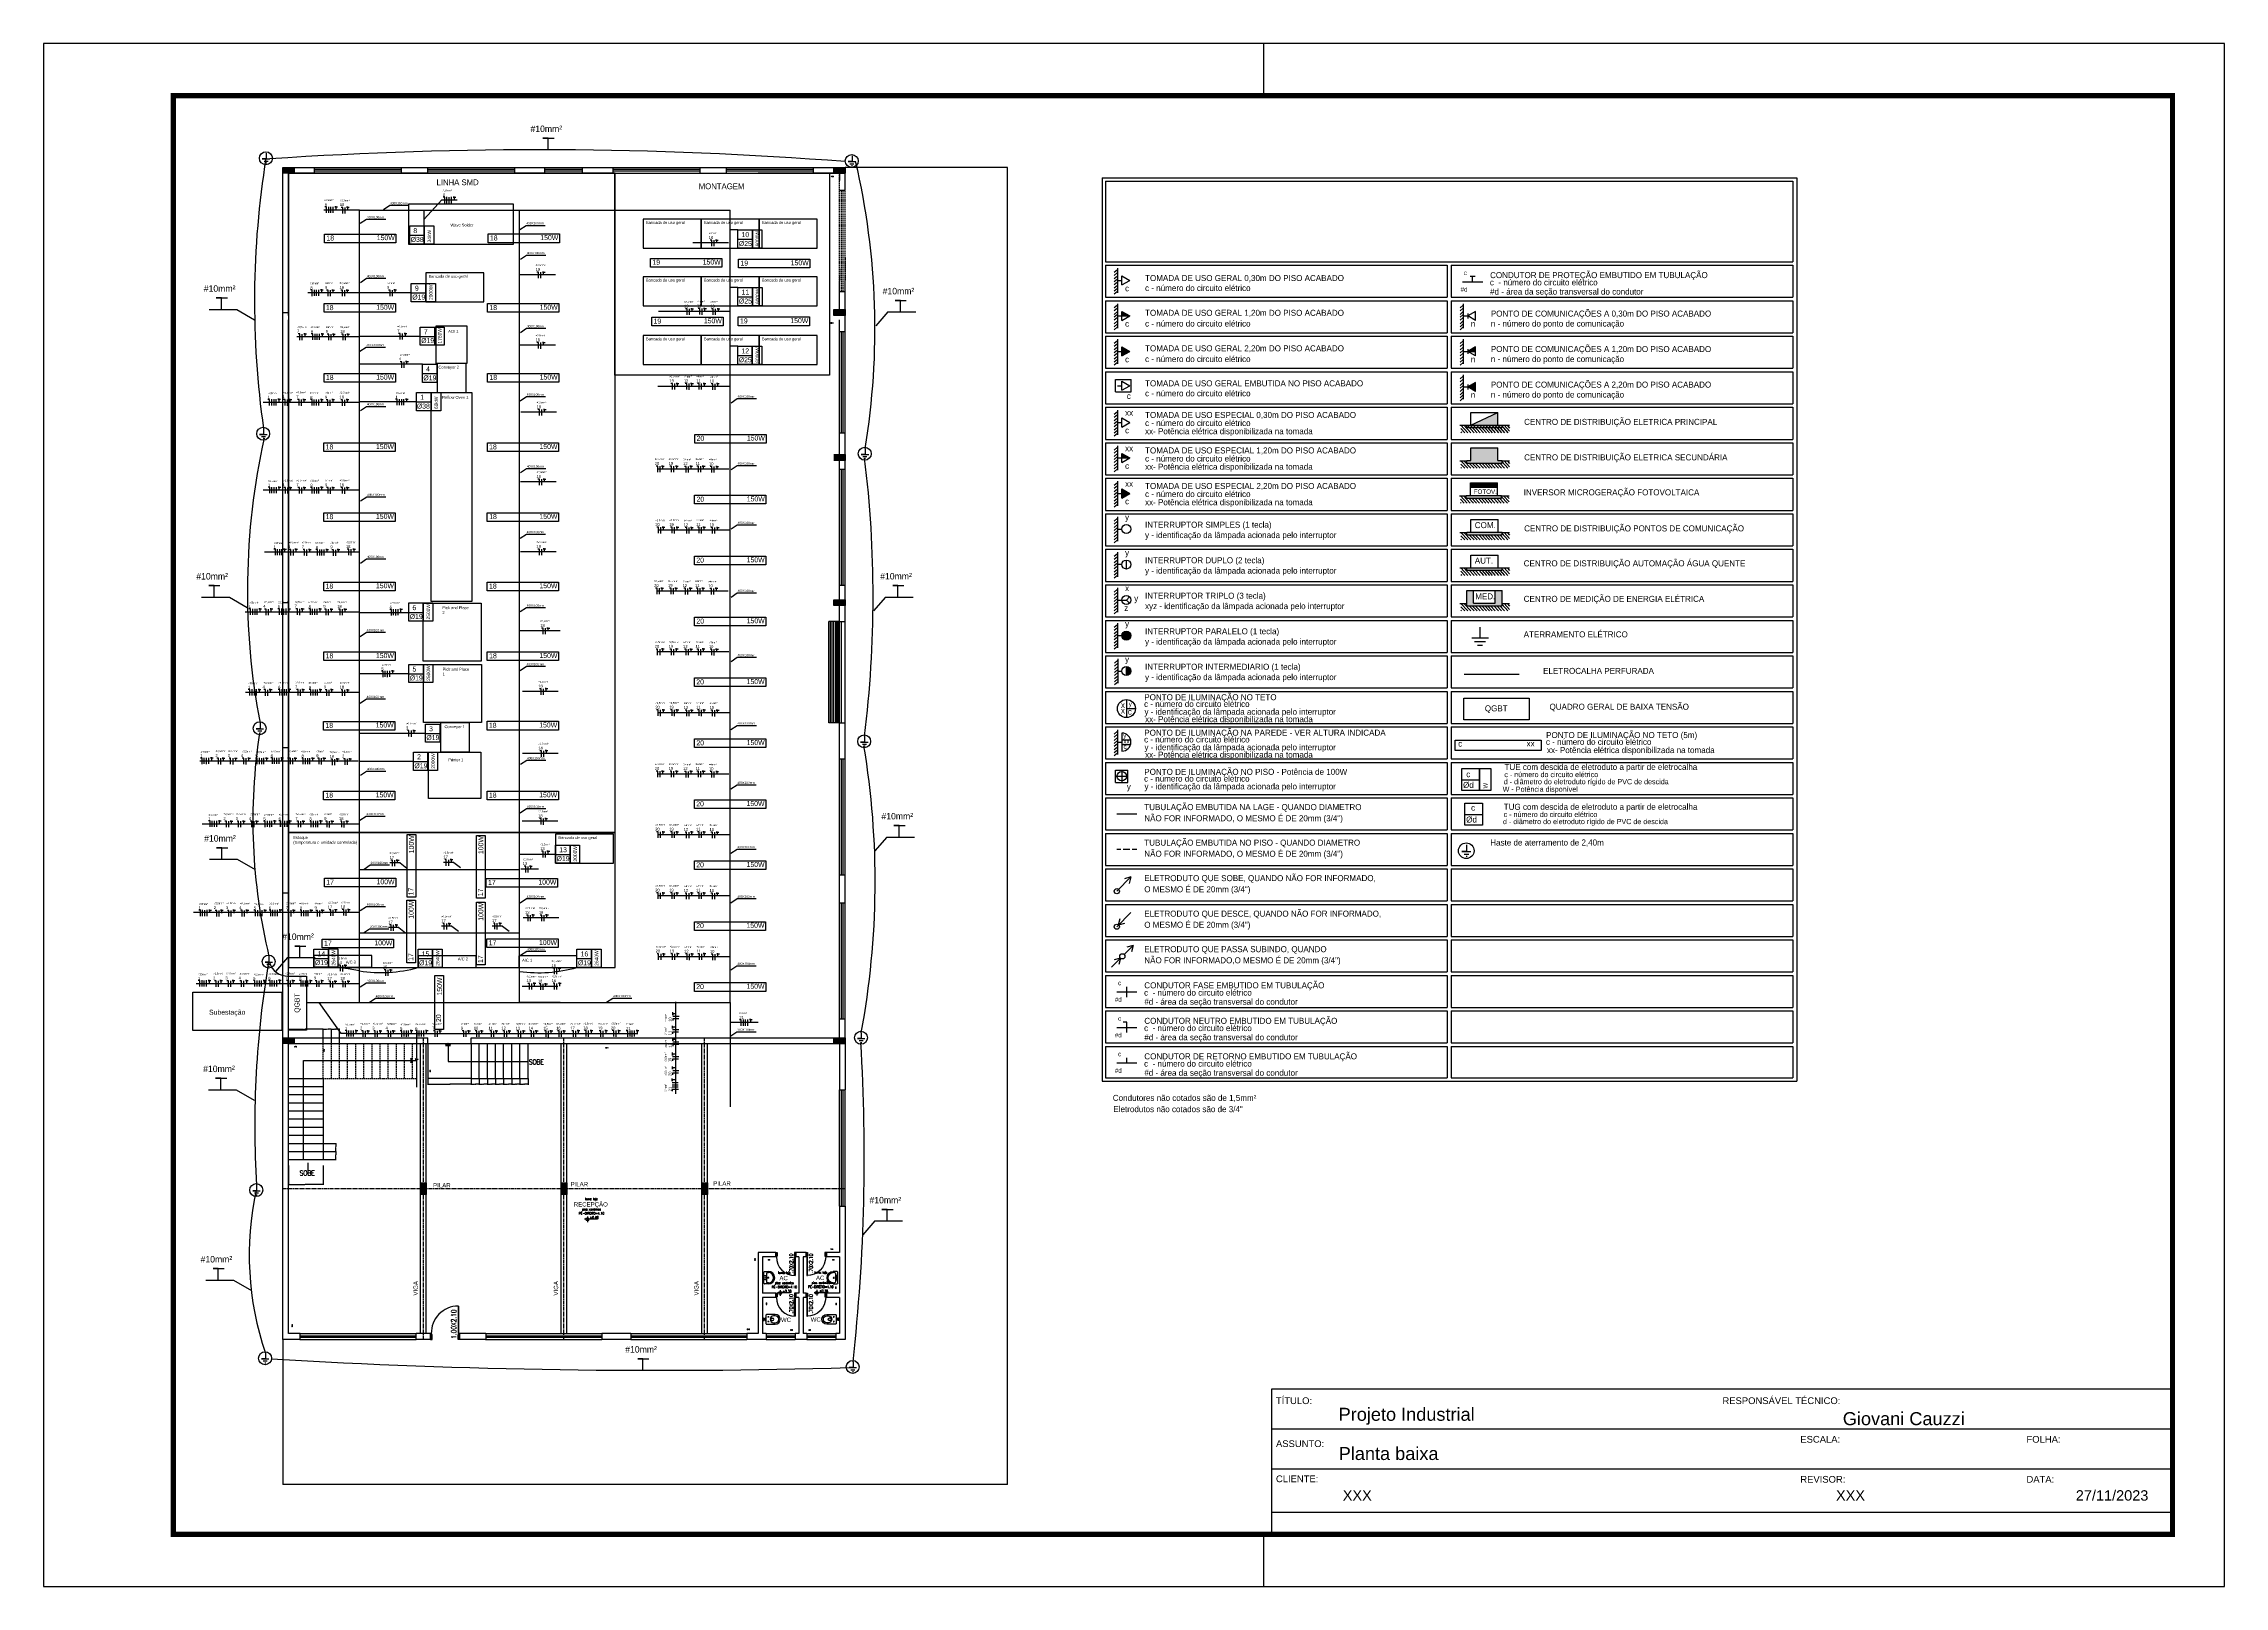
# Model space of a CAD drawing. Extents: x -4780 to 4154, y -1673 to 3208.
# Drawn here: x 104.8 to 524.8, y -515.4 to -218.4 of the extents above; entities that cross this region are included whole.
import ezdxf
from ezdxf.enums import TextEntityAlignment as Align

# ---------------------------------------------------------------- set-up
doc = ezdxf.new("R2010")
doc.units = 0
doc.header["$MEASUREMENT"] = 0
doc.header["$PDMODE"] = 34
doc.linetypes.add('CENTER2', pattern=[1.125, 0.75, -0.125, 0.125, -0.125])
doc.linetypes.add('HIDDEN', pattern=[0.375, 0.25, -0.125])
for name, color, linetype in [('ARQ-FOLHA', 7, 'Continuous'), ('BIBLIOT', 1, 'Continuous'), ('Condutores', 6, 'Continuous'), ('COTAS', 5, 'Continuous'), ('eletrico', 3, 'Continuous'), ('ELETROCALHAS', 3, 'TRACKS'), ('ELÉTRICO', 3, 'Continuous'), ('FUND-ESTACA20T', 30, 'Continuous'), ('MAQUINAS', 7, 'Continuous'), ('PENA01', 1, 'Continuous'), ('PENA02', 2, 'Continuous'), ('PENA025', 8, 'Continuous'), ('pena06', 4, 'Continuous'), ('VERMELHA', 10, 'Continuous')]:
    doc.layers.add(name, color=color, linetype=linetype)
doc.layers.add('TEXTO', color=5, linetype='Continuous', lineweight=9)
doc.styles.add('ARIAL', font='txt', dxfattribs={"height": 0.35277})
doc.styles.add('CALIXTO', font='txt')
doc.styles.add('PADRÃO', font='', dxfattribs={"height": 0.2})
doc.styles.add('REGUA80', font='GOTHIC.TTF')
doc.styles.add('ROMANS', font='romand.shx', dxfattribs={"width": 0.8})
doc.styles.add('STYLE1', font='romand.shx', dxfattribs={"width": 0.8})
doc.styles.get('PADRÃO').set_extended_font_data('AvantGarde Bk BT')
doc.linetypes.add('TRACKS', pattern='A,0.15,[130,ltypeshp.shx,S=0.25,R=0,X=0,Y=0],0.15', length=0.3)
doc.dimstyles.new('CORTE100', dxfattribs={"dimtxt": 0.1, "dimasz": 0.04, "dimexe": 0.08, "dimexo": 0.02, "dimgap": 0.05, "dimtad": 0, "dimzin": 4, "dimdsep": 46, "dimtxsty": 'ROMANS', "dimblk1": 'DOT', "dimblk2": 'DOT', "dimsah": 1, "dimcen": 0.09, "dimclrd": 30, "dimclre": 30, "dimclrt": 5, "dimadec": 0, "dimazin": 0, "dimtfac": 1, "dimtofl": 0, "dimtmove": 2, "dimatfit": 3, "dimldrblk": 'DOT', "dimfxl": 1, "dimtolj": 1, "dimtzin": 0, "dimarcsym": 0})
doc.dimstyles.new('INTERNA', dxfattribs={"dimscale": 0, "dimtxt": 0.15, "dimasz": 0.1, "dimexe": 0.1, "dimexo": 0.16, "dimgap": 0.09, "dimtad": 1, "dimzin": 4, "dimdsep": 46, "dimtxsty": 'ROMANS', "dimblk1": 'OBLIQUE', "dimblk2": 'OBLIQUE', "dimsah": 1, "dimcen": 0.09, "dimse1": 1, "dimse2": 1, "dimsd1": 1, "dimsd2": 1, "dimclrd": 4, "dimclre": 4, "dimadec": 0, "dimazin": 0, "dimtfac": 0.666667, "dimtofl": 0, "dimtmove": 2, "dimatfit": 3, "dimldrblk": 'OBLIQUE', "dimfxl": 1, "dimtolj": 1, "dimtzin": 0, "dimarcsym": 0})

# ---------------------------------------------------------------- blocks, each defined once
blk = doc.blocks.new('FOLHA A3')
at = {"layer": 'ARQ-FOLHA'}
for p, q in [((420, 0), (0, 0)), ((0, 0), (0, -297)), ((235, -10), (235, 0)), ((420, -297), (420, 0)), ((235, -297), (235, -287)), ((0, -297), (420, -297))]:
    blk.add_line(p, q, dxfattribs=at)
at = {"layer": 'ARQ-FOLHA', "const_width": 1}
blk.add_lwpolyline([(410, -10), (25, -10), (25, -287), (410, -287), (410, -10)], dxfattribs=at)
blk = doc.blocks.new('BACIA-5')
for p, q in [((-0.167, 0.438), (-0.167, 0.137)), ((-0.14, 0.11), (0.139, 0.11)), ((-0.117, 0.438), (-0.117, 0.38)), ((-0.058, 0.2), (-0.104, 0.2)), ((-0.081, 0.177), (-0.081, 0.223)), ((-0.045, 0.11), (-0.045, 0.092)), ((-0.045, 0.011), (-0.045, 0.029)), ((0.045, 0.011), (-0.045, 0.011)), ((-0.036, 0.292), (-0.036, 0.352)), ((-0.032, 0.078), (0.032, 0.078)), ((-0.032, 0.042), (0.032, 0.042)), ((-0.023, 0.042), (-0.023, 0.078)), ((0, 0.02), (0, 0)), ((0.022, 0.042), (0.022, 0.078)), ((0.036, 0.292), (0.036, 0.352)), ((0.045, 0.11), (0.045, 0.092)), ((0.045, 0.011), (0.045, 0.029)), ((0.104, 0.2), (0.058, 0.2)), ((0.081, 0.177), (0.081, 0.223)), ((0.117, 0.38), (0.117, 0.438)), ((0.166, 0.137), (0.166, 0.438))]:
    blk.add_line(p, q)
for centre in [(-0.081, 0.2), (0.081, 0.2)]:
    blk.add_circle(centre, 0.009)
for centre, radius, start, end in [((0, 0.438), 0.167, 0, 180), ((-0.14, 0.137), 0.027, 180, 270), ((0, 0.438), 0.117, 0, 180), ((0, 0.38), 0.117, 180, 0), ((-0.032, 0.092), 0.0135, 180, 270), ((-0.032, 0.029), 0.0135, 90, 180), ((0, 0.352), 0.036, 0, 180), ((0, 0.388), 0.102, 249.37079, 290.62921), ((0.032, 0.092), 0.0135, 270, 0), ((0.032, 0.029), 0.0135, 0, 90), ((0.139, 0.137), 0.027, 270, 0)]:
    blk.add_arc(centre, radius, start, end)
blk = doc.blocks.new('Lavatpeq')
for p, q in [((-0.193, 0), (0.193, 0)), ((0, -0.012), (0, 0.012)), ((-0.214, -0.156), (-0.214, -0.021)), ((-0.178, -0.156), (-0.178, -0.119)), ((0.143, -0.084), (-0.143, -0.084)), ((-0.041, -0.042), (-0.085, -0.042)), ((-0.063, -0.064), (-0.063, -0.02)), ((0.025, -0.14), (-0.025, -0.14)), ((0.012, -0.042), (-0.012, -0.042)), ((0, -0.054), (0, -0.03)), ((0, -0.165), (0, -0.114)), ((0.085, -0.042), (0.041, -0.042)), ((0.063, -0.064), (0.063, -0.02)), ((0.178, -0.119), (0.178, -0.156)), ((0.214, -0.021), (0.214, -0.156))]:
    blk.add_line(p, q)
for centre, radius in [((-0.063, -0.042), 0.0123), ((0, -0.14), 0.0158), ((0, -0.042), 0.007), ((0, -0.14), 0.00525), ((0.063, -0.042), 0.0123)]:
    blk.add_circle(centre, radius)
for centre, radius, start, end in [((-0.193, -0.021), 0.021, 90, 180), ((0, -0.156), 0.214, 180, 0), ((-0.143, -0.119), 0.035, 90, 180), ((0, -0.156), 0.178, 180, 0), ((0.143, -0.119), 0.035, 0, 90), ((0.193, -0.021), 0.021, 0, 90)]:
    blk.add_arc(centre, radius, start, end)
blk = doc.blocks.new('DOT')
at = {"layer": 'PENA01', "color": 0, "linetype": 'ByBlock'}
blk.add_line((-0.5, 0), (-1, 0), dxfattribs=at)
at = {"layer": 'PENA01', "color": 0, "linetype": 'ByBlock', "const_width": 0.5}
blk.add_lwpolyline([(-0.25, 0, 1), (0.25, 0, 1)], format="xyb", close=True, dxfattribs=at)
blk = doc.blocks.new('*D501')
at = {"layer": 'COTAS', "color": 30, "linetype": 'Continuous', "lineweight": -2, "transparency": 16777216}
for p, q in [((158.68, -410.91), (158.68, -408.08)), ((158.72, -408.16), (159.3, -408.16)), ((160.21, -408.16), (159.63, -408.16)), ((160.25, -410.91), (160.25, -408.08))]:
    blk.add_line(p, q, dxfattribs=at)
at = {"layer": 'DEFPOINTS', "color": 0, "linetype": 'Continuous', "transparency": 16777216}
for p in [(158.68, -410.93), (160.25, -408.16), (160.25, -410.93)]:
    blk.add_point(p, dxfattribs=at)
at = {"layer": 'COTAS', "color": 30, "linetype": 'Continuous', "lineweight": -2, "transparency": 16777216, "xscale": 0.04, "yscale": 0.04, "zscale": 0.04, "rotation": 180}
blk.add_blockref('DOT', (158.68, -408.16), dxfattribs=at)
at = {"layer": 'COTAS', "color": 30, "linetype": 'Continuous', "lineweight": -2, "transparency": 16777216, "xscale": 0.04, "yscale": 0.04, "zscale": 0.04}
blk.add_blockref('DOT', (160.25, -408.16), dxfattribs=at)
at = {"layer": 'COTAS', "color": 5, "linetype": 'Continuous', "transparency": 16777216, "insert": (159.47, -408.16), "char_height": 0.1, "attachment_point": 5, "style": 'ROMANS'}
blk.add_mtext('\\A1;1.56', dxfattribs=at)
blk = doc.blocks.new('*D502')
at = {"layer": 'COTAS', "color": 30, "linetype": 'Continuous', "lineweight": -2, "transparency": 16777216}
for p, q in [((160.25, -410.91), (160.25, -408.08)), ((160.29, -408.16), (160.86, -408.16)), ((161.77, -408.16), (161.2, -408.16)), ((161.81, -410.91), (161.81, -408.08))]:
    blk.add_line(p, q, dxfattribs=at)
at = {"layer": 'DEFPOINTS', "color": 0, "linetype": 'Continuous', "transparency": 16777216}
for p in [(160.25, -410.93), (161.81, -408.16), (161.81, -410.93)]:
    blk.add_point(p, dxfattribs=at)
at = {"layer": 'COTAS', "color": 30, "linetype": 'Continuous', "lineweight": -2, "transparency": 16777216, "xscale": 0.04, "yscale": 0.04, "zscale": 0.04, "rotation": 180}
blk.add_blockref('DOT', (160.25, -408.16), dxfattribs=at)
at = {"layer": 'COTAS', "color": 30, "linetype": 'Continuous', "lineweight": -2, "transparency": 16777216, "xscale": 0.04, "yscale": 0.04, "zscale": 0.04}
blk.add_blockref('DOT', (161.81, -408.16), dxfattribs=at)
at = {"layer": 'COTAS', "color": 5, "linetype": 'Continuous', "transparency": 16777216, "insert": (161.03, -408.16), "char_height": 0.1, "attachment_point": 5, "style": 'ROMANS'}
blk.add_mtext('\\A1;1.56', dxfattribs=at)
blk = doc.blocks.new('*D503')
at = {"layer": 'COTAS', "color": 30, "linetype": 'Continuous', "lineweight": -2, "transparency": 16777216}
for p, q in [((151.98, -434.4), (151.98, -438.11)), ((158.68, -434.4), (158.68, -438.11)), ((152.02, -438.03), (155.16, -438.03)), ((158.64, -438.03), (155.5, -438.03))]:
    blk.add_line(p, q, dxfattribs=at)
at = {"layer": 'DEFPOINTS', "color": 0, "linetype": 'Continuous', "transparency": 16777216}
for p in [(151.98, -434.38), (158.68, -434.38), (158.68, -438.03)]:
    blk.add_point(p, dxfattribs=at)
at = {"layer": 'COTAS', "color": 30, "linetype": 'Continuous', "lineweight": -2, "transparency": 16777216, "xscale": 0.04, "yscale": 0.04, "zscale": 0.04, "rotation": 180}
blk.add_blockref('DOT', (151.98, -438.03), dxfattribs=at)
at = {"layer": 'COTAS', "color": 30, "linetype": 'Continuous', "lineweight": -2, "transparency": 16777216, "xscale": 0.04, "yscale": 0.04, "zscale": 0.04}
blk.add_blockref('DOT', (158.68, -438.03), dxfattribs=at)
at = {"layer": 'COTAS', "color": 5, "linetype": 'Continuous', "transparency": 16777216, "insert": (155.33, -438.03), "char_height": 0.1, "attachment_point": 5, "style": 'ROMANS'}
blk.add_mtext('\\A1;6.70', dxfattribs=at)
blk = doc.blocks.new('P6015')
for points in [[(0.025, 0.153), (0.025, 0.803), (0.05, 0.803), (0.05, 0.153)], [(0.05, 0.003), (0.05, 0.128), (0.025, 0.128), (0.025, 0.153), (0, 0.153), (0, 0.003)], [(0.65, 0.003), (0.65, 0.128), (0.675, 0.128), (0.675, 0.153), (0.7, 0.153), (0.7, 0.003)]]:
    blk.add_lwpolyline(points, close=True)
blk.add_arc((0.025, 0.153), 0.65, 0, 90)
blk = doc.blocks.new('*D484')
at = {"layer": 'DEFPOINTS', "color": 0, "linetype": 'Continuous', "transparency": 16777216}
for p in [(242.46, -465.94), (151.98, -466.78), (242.46, -466.78)]:
    blk.add_point(p, dxfattribs=at)
at = {"layer": 'COTAS', "color": 0, "linetype": 'Continuous', "transparency": 16777216, "insert": (240.56, -465.94), "char_height": 0.15, "attachment_point": 5, "style": 'ROMANS'}
blk.add_mtext('\\A1;90.48', dxfattribs=at)
blk = doc.blocks.new('_OBLIQUE')
at = {"color": 0, "linetype": 'ByBlock'}
blk.add_line((-0.5, -0.5), (0.5, 0.5), dxfattribs=at)
blk = doc.blocks.new('*D485')
at = {"layer": 'DEFPOINTS', "color": 0, "linetype": 'Continuous', "transparency": 16777216}
for p in [(242.46, -451.14), (241.83, -466.78), (242.46, -466.78)]:
    blk.add_point(p, dxfattribs=at)
at = {"layer": 'COTAS', "color": 0, "linetype": 'Continuous', "transparency": 16777216, "insert": (241.83, -452.5), "char_height": 0.15, "attachment_point": 5, "rotation": 90, "style": 'ROMANS'}
blk.add_mtext('\\A1;15.64', dxfattribs=at)
blk = doc.blocks.new('*D486')
at = {"layer": 'DEFPOINTS', "color": 0, "linetype": 'Continuous', "transparency": 16777216}
for p in [(242.46, -451.14), (258.1, -450.52), (258.1, -451.14)]:
    blk.add_point(p, dxfattribs=at)
at = {"layer": 'COTAS', "color": 0, "linetype": 'Continuous', "transparency": 16777216, "insert": (256.61, -450.52), "char_height": 0.15, "attachment_point": 5, "style": 'ROMANS'}
blk.add_mtext('\\A1;15.64', dxfattribs=at)
blk = doc.blocks.new('*D487')
at = {"layer": 'DEFPOINTS', "color": 0, "linetype": 'Continuous', "transparency": 16777216}
for p in [(243.3, -451.98), (243.3, -452.57), (250.28, -451.98)]:
    blk.add_point(p, dxfattribs=at)
at = {"layer": 'COTAS', "color": 0, "linetype": 'Continuous', "transparency": 16777216, "insert": (244.52, -452.57), "char_height": 0.15, "attachment_point": 5, "style": 'ROMANS'}
blk.add_mtext('\\A1;6.98', dxfattribs=at)
blk = doc.blocks.new('*D488')
at = {"layer": 'DEFPOINTS', "color": 0, "linetype": 'Continuous', "transparency": 16777216}
for p in [(251.12, -451.98), (258.1, -451.98), (258.1, -452.55)]:
    blk.add_point(p, dxfattribs=at)
at = {"layer": 'COTAS', "color": 0, "linetype": 'Continuous', "transparency": 16777216, "insert": (256.9, -452.55), "char_height": 0.15, "attachment_point": 5, "style": 'ROMANS'}
blk.add_mtext('\\A1;6.98', dxfattribs=at)
blk = doc.blocks.new('*D489')
at = {"layer": 'DEFPOINTS', "color": 0, "linetype": 'Continuous', "transparency": 16777216}
for p in [(258.1, -451.98), (257.38, -458.96), (258.1, -458.96)]:
    blk.add_point(p, dxfattribs=at)
at = {"layer": 'COTAS', "color": 0, "linetype": 'Continuous', "transparency": 16777216, "insert": (257.38, -457.93), "char_height": 0.15, "attachment_point": 5, "rotation": 90, "style": 'ROMANS'}
blk.add_mtext('\\A1;6.98', dxfattribs=at)
blk = doc.blocks.new('*D490')
at = {"layer": 'DEFPOINTS', "color": 0, "linetype": 'Continuous', "transparency": 16777216}
for p in [(257.48, -459.79), (258.21, -459.79), (258.21, -466.78)]:
    blk.add_point(p, dxfattribs=at)
at = {"layer": 'COTAS', "color": 0, "linetype": 'Continuous', "transparency": 16777216, "insert": (257.48, -461.06), "char_height": 0.15, "attachment_point": 5, "rotation": 90, "style": 'ROMANS'}
blk.add_mtext('\\A1;6.98', dxfattribs=at)
blk = doc.blocks.new('*D491')
at = {"layer": 'DEFPOINTS', "color": 0, "linetype": 'Continuous', "transparency": 16777216}
for p in [(243.3, -459.79), (243.3, -466.78), (244.05, -466.78)]:
    blk.add_point(p, dxfattribs=at)
at = {"layer": 'COTAS', "color": 0, "linetype": 'Continuous', "transparency": 16777216, "insert": (244.05, -461.03), "char_height": 0.15, "attachment_point": 5, "rotation": 90, "style": 'ROMANS'}
blk.add_mtext('\\A1;6.98', dxfattribs=at)
blk = doc.blocks.new('*D492')
at = {"layer": 'DEFPOINTS', "color": 0, "linetype": 'Continuous', "transparency": 16777216}
for p in [(250.28, -466.07), (243.3, -466.78), (250.28, -466.78)]:
    blk.add_point(p, dxfattribs=at)
at = {"layer": 'COTAS', "color": 0, "linetype": 'Continuous', "transparency": 16777216, "insert": (248.86, -466.07), "char_height": 0.15, "attachment_point": 5, "style": 'ROMANS'}
blk.add_mtext('\\A1;6.98', dxfattribs=at)
blk = doc.blocks.new('*D493')
at = {"layer": 'DEFPOINTS', "color": 0, "linetype": 'Continuous', "transparency": 16777216}
for p in [(251.12, -466.08), (251.12, -466.78), (258.1, -466.78)]:
    blk.add_point(p, dxfattribs=at)
at = {"layer": 'COTAS', "color": 0, "linetype": 'Continuous', "transparency": 16777216, "insert": (252.35, -466.08), "char_height": 0.15, "attachment_point": 5, "style": 'ROMANS'}
blk.add_mtext('\\A1;6.98', dxfattribs=at)
blk = doc.blocks.new('*D494')
at = {"layer": 'DEFPOINTS', "color": 0, "linetype": 'Continuous', "transparency": 16777216}
for p in [(151.98, -410.93), (151.98, -466.78), (152.69, -466.78)]:
    blk.add_point(p, dxfattribs=at)
at = {"layer": 'COTAS', "color": 0, "linetype": 'Continuous', "transparency": 16777216, "insert": (152.69, -465.22), "char_height": 0.15, "attachment_point": 5, "rotation": 90, "style": 'ROMANS'}
blk.add_mtext('\\A1;55.85', dxfattribs=at)
blk = doc.blocks.new('*D495')
at = {"layer": 'DEFPOINTS', "color": 0, "linetype": 'Continuous', "transparency": 16777216}
for p in [(151.98, -410.93), (258.1, -410.93), (258.1, -411.76)]:
    blk.add_point(p, dxfattribs=at)
at = {"layer": 'COTAS', "color": 0, "linetype": 'Continuous', "transparency": 16777216, "insert": (213.31, -411.76), "char_height": 0.15, "attachment_point": 5, "style": 'ROMANS'}
blk.add_mtext('\\A1;106.11', dxfattribs=at)
blk = doc.blocks.new('*D496')
at = {"layer": 'COTAS', "color": 30, "linetype": 'Continuous', "lineweight": -2, "transparency": 16777216}
for p, q in [((151.98, -410.91), (151.98, -408.08)), ((152.02, -408.16), (154.86, -408.16)), ((158.64, -408.16), (155.2, -408.16)), ((158.68, -410.91), (158.68, -408.08))]:
    blk.add_line(p, q, dxfattribs=at)
at = {"layer": 'DEFPOINTS', "color": 0, "linetype": 'Continuous', "transparency": 16777216}
for p in [(151.98, -408.16), (151.98, -410.93), (158.68, -410.93)]:
    blk.add_point(p, dxfattribs=at)
at = {"layer": 'COTAS', "color": 30, "linetype": 'Continuous', "lineweight": -2, "transparency": 16777216, "xscale": 0.04, "yscale": 0.04, "zscale": 0.04, "rotation": 180}
blk.add_blockref('DOT', (151.98, -408.16), dxfattribs=at)
at = {"layer": 'COTAS', "color": 30, "linetype": 'Continuous', "lineweight": -2, "transparency": 16777216, "xscale": 0.04, "yscale": 0.04, "zscale": 0.04}
blk.add_blockref('DOT', (158.68, -408.16), dxfattribs=at)
at = {"layer": 'COTAS', "color": 5, "linetype": 'Continuous', "transparency": 16777216, "insert": (155.03, -408.2), "char_height": 0.1, "attachment_point": 5, "style": 'ROMANS'}
blk.add_mtext('\\A1;6.70', dxfattribs=at)
blk = doc.blocks.new('*D497')
at = {"layer": 'DEFPOINTS', "color": 0, "linetype": 'Continuous', "transparency": 16777216}
for p in [(151.98, -271.58), (258.1, -271.58), (258.1, -272.21)]:
    blk.add_point(p, dxfattribs=at)
at = {"layer": 'COTAS', "color": 0, "linetype": 'Continuous', "transparency": 16777216, "insert": (256.61, -272.21), "char_height": 0.15, "attachment_point": 5, "style": 'ROMANS'}
blk.add_mtext('\\A1;106.11', dxfattribs=at)
blk = doc.blocks.new('*D498')
at = {"layer": 'DEFPOINTS', "color": 0, "linetype": 'Continuous', "transparency": 16777216}
for p in [(209.51, -243.38), (258.1, -243.38), (258.1, -244.01)]:
    blk.add_point(p, dxfattribs=at)
at = {"layer": 'COTAS', "color": 0, "linetype": 'Continuous', "transparency": 16777216, "insert": (256.72, -244.01), "char_height": 0.15, "attachment_point": 5, "style": 'ROMANS'}
blk.add_mtext('\\A1;48.59', dxfattribs=at)
blk = doc.blocks.new('*D499')
at = {"layer": 'COTAS', "color": 30, "linetype": 'Continuous', "lineweight": -2, "transparency": 16777216}
for p, q in [((158.7, -431.7), (161.16, -431.7)), ((161.08, -431.74), (161.08, -432.32)), ((158.7, -433.27), (161.16, -433.27)), ((161.08, -433.23), (161.08, -432.65))]:
    blk.add_line(p, q, dxfattribs=at)
at = {"layer": 'DEFPOINTS', "color": 0, "linetype": 'Continuous', "transparency": 16777216}
for p in [(158.68, -431.7), (161.08, -431.7), (158.68, -433.27)]:
    blk.add_point(p, dxfattribs=at)
at = {"layer": 'COTAS', "color": 30, "linetype": 'Continuous', "lineweight": -2, "transparency": 16777216, "xscale": 0.04, "yscale": 0.04, "zscale": 0.04}
for p, rotation in [((161.08, -431.7), 90), ((161.08, -433.27), 270)]:
    blk.add_blockref('DOT', p, dxfattribs=dict(at, rotation=rotation))
at = {"layer": 'COTAS', "color": 5, "linetype": 'Continuous', "transparency": 16777216, "insert": (161.08, -432.48), "char_height": 0.1, "attachment_point": 5, "rotation": 90, "style": 'ROMANS'}
blk.add_mtext('\\A1;1.56', dxfattribs=at)
blk = doc.blocks.new('*D500')
at = {"layer": 'COTAS', "color": 30, "linetype": 'Continuous', "lineweight": -2, "transparency": 16777216}
for p, q in [((158.7, -430.14), (161.16, -430.14)), ((158.7, -431.7), (161.16, -431.7)), ((161.08, -430.18), (161.08, -430.75)), ((161.08, -431.66), (161.08, -431.09))]:
    blk.add_line(p, q, dxfattribs=at)
at = {"layer": 'DEFPOINTS', "color": 0, "linetype": 'Continuous', "transparency": 16777216}
for p in [(158.68, -430.14), (158.68, -431.7), (161.08, -430.14)]:
    blk.add_point(p, dxfattribs=at)
at = {"layer": 'COTAS', "color": 30, "linetype": 'Continuous', "lineweight": -2, "transparency": 16777216, "xscale": 0.04, "yscale": 0.04, "zscale": 0.04}
for p, rotation in [((161.08, -430.14), 90), ((161.08, -431.7), 270)]:
    blk.add_blockref('DOT', p, dxfattribs=dict(at, rotation=rotation))
at = {"layer": 'COTAS', "color": 5, "linetype": 'Continuous', "transparency": 16777216, "insert": (161.08, -430.92), "char_height": 0.1, "attachment_point": 5, "rotation": 90, "style": 'ROMANS'}
blk.add_mtext('\\A1;1.56', dxfattribs=at)
blk = doc.blocks.new('*D473')
at = {"layer": 'DEFPOINTS', "color": 0, "linetype": 'Continuous', "transparency": 16777216}
for p in [(160.47, -408.9), (159.02, -415.6), (160.47, -415.6)]:
    blk.add_point(p, dxfattribs=at)
at = {"layer": 'COTAS', "color": 0, "linetype": 'Continuous', "transparency": 16777216, "insert": (158.85, -412.25), "char_height": 0.15, "attachment_point": 5, "rotation": 90, "style": 'ROMANS'}
blk.add_mtext('\\A1;6.70', dxfattribs=at)
blk = doc.blocks.new('*D474')
at = {"layer": 'DEFPOINTS', "color": 0, "linetype": 'Continuous', "transparency": 16777216}
for p in [(151.98, -410.93), (158.68, -410.93), (158.68, -411.6)]:
    blk.add_point(p, dxfattribs=at)
at = {"layer": 'COTAS', "color": 0, "linetype": 'Continuous', "transparency": 16777216, "insert": (153.34, -411.53), "char_height": 0.15, "attachment_point": 5, "style": 'ROMANS'}
blk.add_mtext('\\A1;6.70', dxfattribs=at)
blk = doc.blocks.new('*D475')
at = {"layer": 'DEFPOINTS', "color": 0, "linetype": 'Continuous', "transparency": 16777216}
for p in [(178.79, -410.93), (178.79, -417.63), (179.62, -417.63)]:
    blk.add_point(p, dxfattribs=at)
at = {"layer": 'COTAS', "color": 0, "linetype": 'Continuous', "transparency": 16777216, "insert": (179.28, -416.21), "char_height": 0.15, "attachment_point": 5, "rotation": 90, "style": 'ROMANS'}
blk.add_mtext('\\A1;6.70', dxfattribs=at)
blk = doc.blocks.new('*D476')
at = {"layer": 'COTAS', "color": 30, "linetype": 'Continuous', "lineweight": -2, "transparency": 16777216}
for p, q in [((178.79, -417.65), (178.79, -418.84)), ((178.83, -418.76), (182.8, -418.76)), ((187.13, -418.76), (183.15, -418.76)), ((187.17, -417.65), (187.17, -418.84))]:
    blk.add_line(p, q, dxfattribs=at)
at = {"layer": 'DEFPOINTS', "color": 0, "linetype": 'Continuous', "transparency": 16777216}
for p in [(178.79, -417.63), (187.17, -417.63), (187.17, -418.76)]:
    blk.add_point(p, dxfattribs=at)
at = {"layer": 'COTAS', "color": 30, "linetype": 'Continuous', "lineweight": -2, "transparency": 16777216, "xscale": 0.04, "yscale": 0.04, "zscale": 0.04, "rotation": 180}
blk.add_blockref('DOT', (178.79, -418.76), dxfattribs=at)
at = {"layer": 'COTAS', "color": 30, "linetype": 'Continuous', "lineweight": -2, "transparency": 16777216, "xscale": 0.04, "yscale": 0.04, "zscale": 0.04}
blk.add_blockref('DOT', (187.17, -418.76), dxfattribs=at)
at = {"layer": 'COTAS', "color": 5, "linetype": 'Continuous', "transparency": 16777216, "insert": (182.98, -418.76), "char_height": 0.1, "attachment_point": 5, "style": 'ROMANS'}
blk.add_mtext('\\A1;8.38', dxfattribs=at)
blk = doc.blocks.new('*D477')
at = {"layer": 'COTAS', "color": 30, "linetype": 'Continuous', "lineweight": -2, "transparency": 16777216}
for p, q in [((187.17, -417.65), (187.17, -418.84)), ((187.21, -418.76), (187.78, -418.76)), ((188.69, -418.76), (188.12, -418.76)), ((188.73, -417.65), (188.73, -418.84))]:
    blk.add_line(p, q, dxfattribs=at)
at = {"layer": 'DEFPOINTS', "color": 0, "linetype": 'Continuous', "transparency": 16777216}
for p in [(187.17, -417.63), (188.73, -417.63), (188.73, -418.76)]:
    blk.add_point(p, dxfattribs=at)
at = {"layer": 'COTAS', "color": 30, "linetype": 'Continuous', "lineweight": -2, "transparency": 16777216, "xscale": 0.04, "yscale": 0.04, "zscale": 0.04, "rotation": 180}
blk.add_blockref('DOT', (187.17, -418.76), dxfattribs=at)
at = {"layer": 'COTAS', "color": 30, "linetype": 'Continuous', "lineweight": -2, "transparency": 16777216, "xscale": 0.04, "yscale": 0.04, "zscale": 0.04}
blk.add_blockref('DOT', (188.73, -418.76), dxfattribs=at)
at = {"layer": 'COTAS', "color": 5, "linetype": 'Continuous', "transparency": 16777216, "insert": (187.95, -418.76), "char_height": 0.1, "attachment_point": 5, "style": 'ROMANS'}
blk.add_mtext('\\A1;1.56', dxfattribs=at)
blk = doc.blocks.new('*D478')
at = {"layer": 'COTAS', "color": 30, "linetype": 'Continuous', "lineweight": -2, "transparency": 16777216}
for p, q in [((188.73, -417.65), (188.73, -418.84)), ((188.77, -418.76), (189.34, -418.76)), ((190.25, -418.76), (189.68, -418.76)), ((190.29, -417.65), (190.29, -418.84))]:
    blk.add_line(p, q, dxfattribs=at)
at = {"layer": 'DEFPOINTS', "color": 0, "linetype": 'Continuous', "transparency": 16777216}
for p in [(188.73, -417.63), (190.29, -417.63), (190.29, -418.76)]:
    blk.add_point(p, dxfattribs=at)
at = {"layer": 'COTAS', "color": 30, "linetype": 'Continuous', "lineweight": -2, "transparency": 16777216, "xscale": 0.04, "yscale": 0.04, "zscale": 0.04, "rotation": 180}
blk.add_blockref('DOT', (188.73, -418.76), dxfattribs=at)
at = {"layer": 'COTAS', "color": 30, "linetype": 'Continuous', "lineweight": -2, "transparency": 16777216, "xscale": 0.04, "yscale": 0.04, "zscale": 0.04}
blk.add_blockref('DOT', (190.29, -418.76), dxfattribs=at)
at = {"layer": 'COTAS', "color": 5, "linetype": 'Continuous', "transparency": 16777216, "insert": (189.51, -418.76), "char_height": 0.1, "attachment_point": 5, "style": 'ROMANS'}
blk.add_mtext('\\A1;1.56', dxfattribs=at)
blk = doc.blocks.new('*D479')
at = {"layer": 'COTAS', "color": 30, "linetype": 'Continuous', "lineweight": -2, "transparency": 16777216}
for p, q in [((190.29, -417.65), (190.29, -418.84)), ((190.33, -418.76), (190.91, -418.76)), ((191.82, -418.76), (191.24, -418.76)), ((191.86, -417.65), (191.86, -418.84))]:
    blk.add_line(p, q, dxfattribs=at)
at = {"layer": 'DEFPOINTS', "color": 0, "linetype": 'Continuous', "transparency": 16777216}
for p in [(190.29, -417.63), (191.86, -417.63), (191.86, -418.76)]:
    blk.add_point(p, dxfattribs=at)
at = {"layer": 'COTAS', "color": 30, "linetype": 'Continuous', "lineweight": -2, "transparency": 16777216, "xscale": 0.04, "yscale": 0.04, "zscale": 0.04, "rotation": 180}
blk.add_blockref('DOT', (190.29, -418.76), dxfattribs=at)
at = {"layer": 'COTAS', "color": 30, "linetype": 'Continuous', "lineweight": -2, "transparency": 16777216, "xscale": 0.04, "yscale": 0.04, "zscale": 0.04}
blk.add_blockref('DOT', (191.86, -418.76), dxfattribs=at)
at = {"layer": 'COTAS', "color": 5, "linetype": 'Continuous', "transparency": 16777216, "insert": (191.08, -418.76), "char_height": 0.1, "attachment_point": 5, "style": 'ROMANS'}
blk.add_mtext('\\A1;1.56', dxfattribs=at)
blk = doc.blocks.new('*D480')
at = {"layer": 'COTAS', "color": 30, "linetype": 'Continuous', "lineweight": -2, "transparency": 16777216}
for p, q in [((191.86, -417.65), (191.86, -418.84)), ((191.9, -418.76), (192.47, -418.76)), ((193.38, -418.76), (192.81, -418.76)), ((193.42, -417.65), (193.42, -418.84))]:
    blk.add_line(p, q, dxfattribs=at)
at = {"layer": 'DEFPOINTS', "color": 0, "linetype": 'Continuous', "transparency": 16777216}
for p in [(191.86, -417.63), (193.42, -417.63), (193.42, -418.76)]:
    blk.add_point(p, dxfattribs=at)
at = {"layer": 'COTAS', "color": 30, "linetype": 'Continuous', "lineweight": -2, "transparency": 16777216, "xscale": 0.04, "yscale": 0.04, "zscale": 0.04, "rotation": 180}
blk.add_blockref('DOT', (191.86, -418.76), dxfattribs=at)
at = {"layer": 'COTAS', "color": 30, "linetype": 'Continuous', "lineweight": -2, "transparency": 16777216, "xscale": 0.04, "yscale": 0.04, "zscale": 0.04}
blk.add_blockref('DOT', (193.42, -418.76), dxfattribs=at)
at = {"layer": 'COTAS', "color": 5, "linetype": 'Continuous', "transparency": 16777216, "insert": (192.64, -418.76), "char_height": 0.1, "attachment_point": 5, "style": 'ROMANS'}
blk.add_mtext('\\A1;1.56', dxfattribs=at)
blk = doc.blocks.new('*D481')
at = {"layer": 'COTAS', "color": 30, "linetype": 'Continuous', "lineweight": -2, "transparency": 16777216}
for p, q in [((193.42, -417.65), (193.42, -418.84)), ((193.46, -418.76), (194.04, -418.76)), ((194.95, -418.76), (194.37, -418.76)), ((194.99, -417.76), (194.99, -418.84))]:
    blk.add_line(p, q, dxfattribs=at)
at = {"layer": 'DEFPOINTS', "color": 0, "linetype": 'Continuous', "transparency": 16777216}
for p in [(193.42, -417.63), (194.99, -417.74), (194.99, -418.76)]:
    blk.add_point(p, dxfattribs=at)
at = {"layer": 'COTAS', "color": 30, "linetype": 'Continuous', "lineweight": -2, "transparency": 16777216, "xscale": 0.04, "yscale": 0.04, "zscale": 0.04, "rotation": 180}
blk.add_blockref('DOT', (193.42, -418.76), dxfattribs=at)
at = {"layer": 'COTAS', "color": 30, "linetype": 'Continuous', "lineweight": -2, "transparency": 16777216, "xscale": 0.04, "yscale": 0.04, "zscale": 0.04}
blk.add_blockref('DOT', (194.99, -418.76), dxfattribs=at)
at = {"layer": 'COTAS', "color": 5, "linetype": 'Continuous', "transparency": 16777216, "insert": (194.2, -418.76), "char_height": 0.1, "attachment_point": 5, "style": 'ROMANS'}
blk.add_mtext('\\A1;1.56', dxfattribs=at)
blk = doc.blocks.new('*D482')
at = {"layer": 'COTAS', "color": 30, "linetype": 'Continuous', "lineweight": -2, "transparency": 16777216}
for p, q in [((194.99, -417.76), (194.99, -418.84)), ((195.03, -418.76), (195.6, -418.76)), ((196.51, -418.76), (195.94, -418.76)), ((196.55, -417.65), (196.55, -418.84))]:
    blk.add_line(p, q, dxfattribs=at)
at = {"layer": 'DEFPOINTS', "color": 0, "linetype": 'Continuous', "transparency": 16777216}
for p in [(194.99, -417.74), (196.55, -417.63), (196.55, -418.76)]:
    blk.add_point(p, dxfattribs=at)
at = {"layer": 'COTAS', "color": 30, "linetype": 'Continuous', "lineweight": -2, "transparency": 16777216, "xscale": 0.04, "yscale": 0.04, "zscale": 0.04, "rotation": 180}
blk.add_blockref('DOT', (194.99, -418.76), dxfattribs=at)
at = {"layer": 'COTAS', "color": 30, "linetype": 'Continuous', "lineweight": -2, "transparency": 16777216, "xscale": 0.04, "yscale": 0.04, "zscale": 0.04}
blk.add_blockref('DOT', (196.55, -418.76), dxfattribs=at)
at = {"layer": 'COTAS', "color": 5, "linetype": 'Continuous', "transparency": 16777216, "insert": (195.77, -418.76), "char_height": 0.1, "attachment_point": 5, "style": 'ROMANS'}
blk.add_mtext('\\A1;1.56', dxfattribs=at)
blk = doc.blocks.new('*D483')
at = {"layer": 'COTAS', "color": 30, "linetype": 'Continuous', "lineweight": -2, "transparency": 16777216}
for p, q in [((196.55, -417.65), (196.55, -418.84)), ((196.59, -418.76), (197.16, -418.76)), ((198.07, -418.76), (197.5, -418.76)), ((198.11, -417.65), (198.11, -418.84))]:
    blk.add_line(p, q, dxfattribs=at)
at = {"layer": 'DEFPOINTS', "color": 0, "linetype": 'Continuous', "transparency": 16777216}
for p in [(196.55, -417.63), (198.11, -417.63), (198.11, -418.76)]:
    blk.add_point(p, dxfattribs=at)
at = {"layer": 'COTAS', "color": 30, "linetype": 'Continuous', "lineweight": -2, "transparency": 16777216, "xscale": 0.04, "yscale": 0.04, "zscale": 0.04, "rotation": 180}
blk.add_blockref('DOT', (196.55, -418.76), dxfattribs=at)
at = {"layer": 'COTAS', "color": 30, "linetype": 'Continuous', "lineweight": -2, "transparency": 16777216, "xscale": 0.04, "yscale": 0.04, "zscale": 0.04}
blk.add_blockref('DOT', (198.11, -418.76), dxfattribs=at)
at = {"layer": 'COTAS', "color": 5, "linetype": 'Continuous', "transparency": 16777216, "insert": (197.33, -418.76), "char_height": 0.1, "attachment_point": 5, "style": 'ROMANS'}
blk.add_mtext('\\A1;1.56', dxfattribs=at)
blk = doc.blocks.new('folha Legenda')
at = {"layer": 'eletrico'}
for p, q in [((2333.451, 933.488), (2333.451, 910.966)), ((2333.451, 933.488), (2350.776, 933.488)), ((2333.538, 933.401), (2350.676, 933.401)), ((2333.538, 933.401), (2333.538, 931.393)), ((2350.676, 933.401), (2350.676, 931.393)), ((2350.776, 933.488), (2350.776, 910.966)), ((2333.538, 931.393), (2350.676, 931.393)), ((2333.538, 931.307), (2333.538, 930.508)), ((2333.538, 931.307), (2342.061, 931.307)), ((2342.061, 931.307), (2342.061, 930.508)), ((2342.161, 931.307), (2350.676, 931.307)), ((2342.161, 931.307), (2342.161, 930.508)), ((2350.676, 931.307), (2350.676, 930.508)), ((2333.538, 930.508), (2342.061, 930.508)), ((2342.161, 930.508), (2350.676, 930.508)), ((2333.538, 930.422), (2342.061, 930.422)), ((2333.538, 930.422), (2333.538, 929.623)), ((2342.061, 930.422), (2342.061, 929.623)), ((2342.161, 930.422), (2350.676, 930.422)), ((2342.161, 930.422), (2342.161, 929.623)), ((2350.676, 930.422), (2350.676, 929.623)), ((2333.538, 929.623), (2342.061, 929.623)), ((2333.538, 929.537), (2342.061, 929.537)), ((2333.538, 929.537), (2333.538, 928.738)), ((2342.061, 929.537), (2342.061, 928.738)), ((2342.161, 929.623), (2350.676, 929.623)), ((2342.161, 929.537), (2350.676, 929.537)), ((2342.161, 929.537), (2342.161, 928.738)), ((2350.676, 929.537), (2350.676, 928.738)), ((2333.538, 928.738), (2342.061, 928.738)), ((2333.538, 928.651), (2342.061, 928.651)), ((2333.538, 928.651), (2333.538, 927.853)), ((2342.061, 928.651), (2342.061, 927.853)), ((2342.161, 928.738), (2350.676, 928.738)), ((2342.161, 928.651), (2350.676, 928.651)), ((2342.161, 928.651), (2342.161, 927.853)), ((2350.676, 928.651), (2350.676, 927.853)), ((2333.538, 927.853), (2342.061, 927.853)), ((2333.538, 927.766), (2342.061, 927.766)), ((2333.538, 927.766), (2333.538, 926.967)), ((2342.061, 927.766), (2342.061, 926.967)), ((2342.161, 927.853), (2350.676, 927.853)), ((2342.161, 927.766), (2350.676, 927.766)), ((2342.161, 927.766), (2342.161, 926.967)), ((2350.676, 927.766), (2350.676, 926.967)), ((2333.538, 926.967), (2342.061, 926.967)), ((2333.538, 926.881), (2342.061, 926.881)), ((2333.538, 926.881), (2333.538, 926.082)), ((2342.061, 926.881), (2342.061, 926.082)), ((2342.161, 926.967), (2350.676, 926.967)), ((2342.161, 926.881), (2350.676, 926.881)), ((2342.161, 926.881), (2342.161, 926.082)), ((2350.676, 926.881), (2350.676, 926.082)), ((2333.538, 926.082), (2342.061, 926.082)), ((2333.538, 925.996), (2342.061, 925.996)), ((2333.538, 925.996), (2333.538, 925.197)), ((2342.061, 925.996), (2342.061, 925.197)), ((2342.161, 926.082), (2350.676, 926.082)), ((2342.161, 925.996), (2350.676, 925.996)), ((2342.161, 925.996), (2342.161, 925.197)), ((2350.676, 925.996), (2350.676, 925.197)), ((2333.538, 925.197), (2342.061, 925.197)), ((2333.538, 925.111), (2342.061, 925.111)), ((2333.538, 925.111), (2333.538, 924.312)), ((2342.061, 925.111), (2342.061, 924.312)), ((2342.161, 925.197), (2350.676, 925.197)), ((2342.161, 925.111), (2350.676, 925.111)), ((2342.161, 925.111), (2342.161, 924.312)), ((2350.676, 925.111), (2350.676, 924.312)), ((2333.538, 924.312), (2342.061, 924.312)), ((2333.538, 924.226), (2342.061, 924.226)), ((2333.538, 924.226), (2333.538, 923.427)), ((2342.061, 924.226), (2342.061, 923.427)), ((2342.161, 924.312), (2350.676, 924.312)), ((2342.161, 924.226), (2350.676, 924.226)), ((2342.161, 924.226), (2342.161, 923.427)), ((2350.676, 924.226), (2350.676, 923.427)), ((2333.538, 923.427), (2342.061, 923.427)), ((2342.161, 923.427), (2350.676, 923.427)), ((2333.538, 923.341), (2342.061, 923.341)), ((2333.538, 923.341), (2333.538, 922.542)), ((2342.061, 923.341), (2342.061, 922.542)), ((2342.161, 923.341), (2350.676, 923.341)), ((2342.161, 923.341), (2342.161, 922.542)), ((2350.676, 923.341), (2350.676, 922.542)), ((2333.538, 922.542), (2342.061, 922.542)), ((2333.538, 922.455), (2342.061, 922.455)), ((2333.538, 922.455), (2333.538, 921.657)), ((2342.061, 922.455), (2342.061, 921.657)), ((2342.161, 922.542), (2350.676, 922.542)), ((2342.161, 922.455), (2350.676, 922.455)), ((2342.161, 922.455), (2342.161, 921.657)), ((2350.676, 922.455), (2350.676, 921.657)), ((2333.538, 921.657), (2342.061, 921.657)), ((2333.538, 921.57), (2342.061, 921.57)), ((2333.538, 921.57), (2333.538, 920.771)), ((2342.061, 921.57), (2342.061, 920.771)), ((2342.161, 921.657), (2350.676, 921.657)), ((2342.161, 921.57), (2350.676, 921.57)), ((2342.161, 921.57), (2342.161, 920.771)), ((2350.676, 921.57), (2350.676, 920.771)), ((2333.538, 920.771), (2342.061, 920.771)), ((2333.538, 920.685), (2342.061, 920.685)), ((2333.538, 920.685), (2333.538, 919.886)), ((2342.061, 920.685), (2342.061, 919.886)), ((2342.161, 920.771), (2350.676, 920.771)), ((2342.161, 920.685), (2350.676, 920.685)), ((2342.161, 920.685), (2342.161, 919.886)), ((2350.676, 920.685), (2350.676, 919.886)), ((2333.538, 919.886), (2342.061, 919.886)), ((2333.538, 919.8), (2342.061, 919.8)), ((2333.538, 919.8), (2333.538, 919.001)), ((2342.061, 919.8), (2342.061, 919.001)), ((2342.161, 919.886), (2350.676, 919.886)), ((2342.161, 919.8), (2350.676, 919.8)), ((2342.161, 919.8), (2342.161, 919.001)), ((2350.676, 919.8), (2350.676, 919.001)), ((2333.538, 919.001), (2342.061, 919.001)), ((2333.538, 918.915), (2342.061, 918.915)), ((2333.538, 918.915), (2333.538, 918.116)), ((2342.061, 918.915), (2342.061, 918.116)), ((2342.161, 919.001), (2350.676, 919.001)), ((2342.161, 918.915), (2350.676, 918.915)), ((2342.161, 918.915), (2342.161, 918.116)), ((2350.676, 918.915), (2350.676, 918.116)), ((2333.538, 918.116), (2342.061, 918.116)), ((2333.538, 918.03), (2342.061, 918.03)), ((2333.538, 918.03), (2333.538, 917.231)), ((2342.061, 918.03), (2342.061, 917.231)), ((2342.161, 918.116), (2350.676, 918.116)), ((2342.161, 918.03), (2350.676, 918.03)), ((2342.161, 918.03), (2342.161, 917.231)), ((2350.676, 918.03), (2350.676, 917.231)), ((2333.538, 917.231), (2342.061, 917.231)), ((2333.538, 917.144), (2342.061, 917.144)), ((2333.538, 917.144), (2333.538, 916.346)), ((2342.061, 917.144), (2342.061, 916.346)), ((2342.161, 917.231), (2350.676, 917.231)), ((2342.161, 917.144), (2350.676, 917.144)), ((2342.161, 917.144), (2342.161, 916.346)), ((2350.676, 917.144), (2350.676, 916.346)), ((2333.538, 916.346), (2342.061, 916.346)), ((2342.161, 916.346), (2350.676, 916.346)), ((2333.538, 916.259), (2342.061, 916.259)), ((2333.538, 916.259), (2333.538, 915.461)), ((2342.061, 916.259), (2342.061, 915.461)), ((2342.161, 916.259), (2350.676, 916.259)), ((2342.161, 916.259), (2342.161, 915.461)), ((2350.676, 916.259), (2350.676, 915.461)), ((2333.538, 915.461), (2342.061, 915.461)), ((2333.538, 915.374), (2342.061, 915.374)), ((2333.538, 915.374), (2333.538, 914.575)), ((2342.061, 915.374), (2342.061, 914.575)), ((2342.161, 915.461), (2350.676, 915.461)), ((2342.161, 915.374), (2350.676, 915.374)), ((2342.161, 915.374), (2342.161, 914.575)), ((2350.676, 915.374), (2350.676, 914.575)), ((2333.538, 914.575), (2342.061, 914.575)), ((2333.538, 914.489), (2342.061, 914.489)), ((2333.538, 914.489), (2333.538, 913.69)), ((2342.061, 914.489), (2342.061, 913.69)), ((2342.161, 914.575), (2350.676, 914.575)), ((2342.161, 914.489), (2350.676, 914.489)), ((2342.161, 914.489), (2342.161, 913.69)), ((2350.676, 914.489), (2350.676, 913.69)), ((2333.538, 913.69), (2342.061, 913.69)), ((2342.161, 913.69), (2350.676, 913.69)), ((2333.538, 913.604), (2342.061, 913.604)), ((2333.538, 913.604), (2333.538, 912.805)), ((2342.061, 913.604), (2342.061, 912.805)), ((2342.161, 913.604), (2350.676, 913.604)), ((2342.161, 913.604), (2342.161, 912.805)), ((2350.676, 913.604), (2350.676, 912.805)), ((2333.538, 912.805), (2342.061, 912.805)), ((2333.538, 912.719), (2342.061, 912.719)), ((2333.538, 912.719), (2333.538, 911.92)), ((2342.061, 912.719), (2342.061, 911.92)), ((2342.161, 912.805), (2350.676, 912.805)), ((2342.161, 912.719), (2350.676, 912.719)), ((2342.161, 912.719), (2342.161, 911.92)), ((2350.676, 912.719), (2350.676, 911.92)), ((2333.538, 911.92), (2342.061, 911.92)), ((2333.538, 911.834), (2342.061, 911.834)), ((2333.538, 911.834), (2333.538, 911.052)), ((2342.061, 911.834), (2342.061, 911.052)), ((2342.161, 911.92), (2350.676, 911.92)), ((2342.161, 911.834), (2342.161, 911.052)), ((2342.161, 911.834), (2350.676, 911.834)), ((2342.161, 911.834), (2342.161, 911.052)), ((2350.676, 911.834), (2350.676, 911.052)), ((2333.451, 910.966), (2350.776, 910.966)), ((2333.538, 911.052), (2342.061, 911.052)), ((2342.161, 911.052), (2350.676, 911.052))]:
    blk.add_line(p, q, dxfattribs=at)
blk = doc.blocks.new('parede')
at = {"layer": 'eletrico'}
for p, q in [((2333.834, 931.196), (2333.758, 931.127)), ((2333.834, 931.122), (2333.758, 931.052)), ((2333.834, 931.038), (2333.758, 930.968)), ((2333.834, 931.233), (2333.834, 930.622)), ((2333.834, 930.963), (2333.758, 930.894)), ((2333.834, 930.888), (2333.758, 930.819)), ((2333.834, 930.804), (2333.758, 930.735)), ((2333.834, 930.73), (2333.758, 930.66)), ((2333.834, 930.655), (2333.758, 930.585))]:
    blk.add_line(p, q, dxfattribs=at)
blk = doc.blocks.new('tomada 0.3m')
at = {"layer": 'eletrico'}
for p, q in [((2333.947, 930.815), (2333.947, 931.04)), ((2333.947, 931.04), (2334.141, 930.928)), ((2333.834, 930.928), (2333.947, 930.928)), ((2333.947, 930.815), (2334.141, 930.928))]:
    blk.add_line(p, q, dxfattribs=at)
blk = doc.blocks.new('tomada 1.2m')
at = {"layer": 'eletrico'}
h = blk.add_hatch(color=256, dxfattribs=at)
h.dxf.hatch_style = 1
h.paths.add_polyline_path([(2334.141, 930.043), (2333.947, 930.155), (2333.947, 930.043)])
for p, q in [((2333.834, 930.043), (2334.141, 930.043)), ((2333.947, 929.93), (2333.947, 930.155)), ((2333.947, 930.155), (2334.141, 930.043)), ((2333.947, 929.93), (2334.141, 930.043))]:
    blk.add_line(p, q, dxfattribs=at)
blk = doc.blocks.new('tomada 2.2m')
at = {"layer": 'eletrico'}
h = blk.add_hatch(color=256, dxfattribs=at)
h.dxf.hatch_style = 1
h.paths.add_polyline_path([(2333.947, 929.27), (2333.947, 929.045), (2334.141, 929.157)])
for p, q in [((2333.834, 929.157), (2333.947, 929.157)), ((2333.947, 929.045), (2333.947, 929.27)), ((2333.947, 929.27), (2334.141, 929.157)), ((2333.947, 929.045), (2334.141, 929.157))]:
    blk.add_line(p, q, dxfattribs=at)
blk = doc.blocks.new('interruptor simples')
at = {"layer": 'eletrico'}
blk.add_line((2333.834, 925.617), (2333.947, 925.617), dxfattribs=at)
blk.add_circle((2334.059, 925.617), 0.112, dxfattribs=at)
blk = doc.blocks.new('interruptor paralelo')
at = {"layer": 'eletrico'}
h = blk.add_hatch(color=256, dxfattribs=at)
h.dxf.hatch_style = 1
h.paths.add_polyline_path([(2334.171, 922.961, 1), (2333.947, 922.961, 1)])
blk.add_line((2333.834, 922.961), (2333.947, 922.961), dxfattribs=at)
blk.add_circle((2334.059, 922.961), 0.112, dxfattribs=at)
blk = doc.blocks.new('interruptor intermediario')
at = {"layer": 'eletrico'}
h = blk.add_hatch(color=256, dxfattribs=at)
h.dxf.hatch_style = 1
h.paths.add_polyline_path([(2334.059, 922.189), (2334.059, 921.964, 0.414214), (2334.171, 922.076, 0.414214)])
for p, q in [((2333.834, 922.076), (2333.947, 922.076)), ((2334.059, 921.964), (2334.059, 922.189))]:
    blk.add_line(p, q, dxfattribs=at)
blk.add_circle((2334.059, 922.076), 0.112, dxfattribs=at)
blk = doc.blocks.new('ponto de iluminação no teto')
at = {"layer": 'eletrico'}
for p, q in [((2334.059, 921.365), (2334.059, 920.915)), ((2334.059, 921.14), (2334.284, 921.14))]:
    blk.add_line(p, q, dxfattribs=at)
blk.add_circle((2334.059, 921.14), 0.225, dxfattribs=at)
blk = doc.blocks.new('ponto de iluminação na parede')
at = {"layer": 'eletrico'}
for p, q in [((2333.834, 920.306), (2333.947, 920.306)), ((2333.947, 920.531), (2333.947, 920.081)), ((2333.947, 920.36), (2334.165, 920.36)), ((2333.947, 920.245), (2334.163, 920.245))]:
    blk.add_line(p, q, dxfattribs=at)
blk.add_arc((2333.947, 920.306), 0.225, 270, 90, dxfattribs=at)
blk = doc.blocks.new('eletroduto que sobe')
at = {"layer": 'eletrico'}
for p, q in [((2333.819, 917.473), (2334.174, 917.828)), ((2334.174, 917.828), (2334.014, 917.785)), ((2334.174, 917.828), (2334.131, 917.668))]:
    blk.add_line(p, q, dxfattribs=at)
blk.add_circle((2333.819, 917.473), 0.0643, dxfattribs=at)
blk = doc.blocks.new('eletroduto que desce')
at = {"layer": 'eletrico'}
for p, q in [((2333.819, 916.588), (2334.174, 916.942)), ((2333.864, 916.633), (2333.907, 916.793)), ((2333.864, 916.633), (2334.024, 916.676))]:
    blk.add_line(p, q, dxfattribs=at)
blk.add_circle((2333.819, 916.588), 0.0643, dxfattribs=at)
blk = doc.blocks.new('eletroduto que passa subindo')
at = {"layer": 'eletrico'}
for p, q in [((2333.685, 915.578), (2333.912, 915.805)), ((2333.912, 915.805), (2333.752, 915.762)), ((2333.912, 915.805), (2333.869, 915.645)), ((2334.003, 915.895), (2334.23, 916.122)), ((2334.23, 916.122), (2334.07, 916.08)), ((2334.23, 916.122), (2334.187, 915.963))]:
    blk.add_line(p, q, dxfattribs=at)
blk.add_circle((2333.958, 915.85), 0.0643, dxfattribs=at)
blk = doc.blocks.new('ponto comunicacao 30cm')
at = {"layer": 'eletrico'}
for p, q in [((2342.764, 931.04), (2342.57, 930.928)), ((2342.764, 930.815), (2342.764, 931.04)), ((2342.457, 930.928), (2342.57, 930.928)), ((2342.764, 930.815), (2342.57, 930.928)), ((2342.571, 930.988), (2342.571, 930.868))]:
    blk.add_line(p, q, dxfattribs=at)
blk = doc.blocks.new('ponto comunicacao 120cm')
at = {"layer": 'eletrico'}
h = blk.add_hatch(color=256, dxfattribs=at)
h.dxf.hatch_style = 1
h.paths.add_polyline_path([(2342.764, 930.155), (2342.571, 930.043), (2342.571, 930.043), (2342.764, 930.043)])
for p, q in [((2342.457, 930.043), (2342.764, 930.043)), ((2342.764, 930.155), (2342.57, 930.043)), ((2342.764, 929.93), (2342.57, 930.043)), ((2342.571, 930.102), (2342.571, 929.983)), ((2342.764, 929.93), (2342.764, 930.155))]:
    blk.add_line(p, q, dxfattribs=at)
blk = doc.blocks.new('ponto comunicacao 220cm')
at = {"layer": 'eletrico'}
h = blk.add_hatch(color=256, dxfattribs=at)
h.dxf.hatch_style = 1
h.paths.add_polyline_path([(2342.764, 929.27), (2342.571, 929.158), (2342.571, 929.157), (2342.764, 929.045)])
for p, q in [((2342.457, 929.157), (2342.57, 929.157)), ((2342.764, 929.27), (2342.57, 929.157)), ((2342.764, 929.045), (2342.57, 929.157)), ((2342.571, 929.217), (2342.571, 929.097)), ((2342.764, 929.045), (2342.764, 929.27))]:
    blk.add_line(p, q, dxfattribs=at)
blk = doc.blocks.new('tomada no piso')
at = {"layer": 'eletrico'}
for p, q in [((2333.789, 928.46), (2334.179, 928.46)), ((2333.789, 928.153), (2333.789, 928.46)), ((2333.834, 928.303), (2333.947, 928.303)), ((2333.947, 928.191), (2333.947, 928.415)), ((2333.947, 928.415), (2334.141, 928.303)), ((2333.947, 928.191), (2334.141, 928.303)), ((2334.179, 928.153), (2334.179, 928.46)), ((2333.789, 928.153), (2334.179, 928.153))]:
    blk.add_line(p, q, dxfattribs=at)
blk = doc.blocks.new('CD eletrica principal')
at = {"layer": 'eletrico'}
h = blk.add_hatch(color=256, dxfattribs=at)
h.dxf.hatch_style = 1
h.paths.add_polyline_path([(2343.237, 928.064), (2343.237, 928.124), (2343.135, 928.124), (2343.135, 928.44), (2342.457, 928.124), (2342.355, 928.124), (2342.355, 928.064)])
for p, q in [((2342.457, 928.44), (2343.135, 928.44)), ((2342.457, 928.124), (2342.457, 928.44)), ((2342.457, 928.124), (2343.135, 928.44)), ((2343.135, 928.124), (2343.135, 928.44)), ((2342.355, 928.124), (2342.457, 928.124)), ((2342.355, 928.064), (2342.355, 928.124)), ((2342.355, 928.064), (2343.237, 928.064)), ((2343.135, 928.124), (2343.237, 928.124)), ((2343.237, 928.064), (2343.237, 928.124))]:
    blk.add_line(p, q, dxfattribs=at)
blk = doc.blocks.new('cd eletrica secundaria')
at = {"layer": 'eletrico'}
h = blk.add_hatch(color=256, dxfattribs=at)
h.dxf.hatch_style = 1
h.paths.add_polyline_path([(2342.457, 927.555), (2342.457, 927.239), (2342.355, 927.239), (2342.355, 927.179), (2343.237, 927.179), (2343.237, 927.239), (2343.135, 927.239), (2343.135, 927.555)])
for p, q in [((2342.355, 927.239), (2342.457, 927.239)), ((2342.355, 927.179), (2342.355, 927.239)), ((2342.457, 927.555), (2343.135, 927.555)), ((2342.457, 927.239), (2342.457, 927.555)), ((2343.135, 927.239), (2343.135, 927.555)), ((2343.135, 927.239), (2343.237, 927.239)), ((2343.237, 927.179), (2343.237, 927.239)), ((2342.355, 927.179), (2343.237, 927.179))]:
    blk.add_line(p, q, dxfattribs=at)
blk = doc.blocks.new('Central de comunicações')
at = {"layer": 'eletrico'}
h = blk.add_hatch(color=256, dxfattribs=at)
h.dxf.hatch_style = 1
h.paths.add_polyline_path([(2342.546, 926.349), (2342.546, 926.289), (2343.428, 926.289), (2343.428, 926.349), (2343.326, 926.349)])
for p, q in [((2342.648, 926.665), (2343.326, 926.665)), ((2342.648, 926.349), (2342.648, 926.665)), ((2343.326, 926.349), (2343.326, 926.665)), ((2342.546, 926.349), (2343.326, 926.349)), ((2342.546, 926.289), (2342.546, 926.349)), ((2342.546, 926.289), (2343.428, 926.289)), ((2343.326, 926.349), (2343.428, 926.349)), ((2343.428, 926.289), (2343.428, 926.349))]:
    blk.add_line(p, q, dxfattribs=at)
at = {"layer": 'eletrico', "style": 'REGUA80'}
blk.add_text('COM.', height=0.15, dxfattribs=at).set_placement((2342.747, 926.453))
blk = doc.blocks.new('Central de automação')
at = {"layer": 'eletrico'}
h = blk.add_hatch(color=256, dxfattribs=at)
h.dxf.hatch_style = 1
h.paths.add_polyline_path([(2342.546, 925.464), (2342.546, 925.404), (2343.428, 925.404), (2343.428, 925.464), (2343.326, 925.464)])
for p, q in [((2342.648, 925.78), (2343.326, 925.78)), ((2342.648, 925.464), (2342.648, 925.78)), ((2343.326, 925.464), (2343.326, 925.78)), ((2342.546, 925.464), (2343.326, 925.464)), ((2342.546, 925.404), (2342.546, 925.464)), ((2342.546, 925.404), (2343.428, 925.404)), ((2343.326, 925.464), (2343.428, 925.464)), ((2343.428, 925.404), (2343.428, 925.464))]:
    blk.add_line(p, q, dxfattribs=at)
at = {"layer": 'eletrico', "style": 'REGUA80'}
blk.add_text('AUT.', height=0.15, dxfattribs=at).set_placement((2342.747, 925.568))
blk = doc.blocks.new('Inversor geração  fotovoltaica')
at = {"layer": 'eletrico'}
h = blk.add_hatch(color=256, dxfattribs=at)
h.dxf.hatch_style = 1
h.paths.add_polyline_path([(2342.648, 926.823), (2342.648, 926.716), (2343.326, 926.716), (2343.326, 926.823)])
h = blk.add_hatch(color=256, dxfattribs=at)
h.dxf.hatch_style = 1
h.paths.add_polyline_path([(2342.546, 926.506), (2342.546, 926.447), (2343.428, 926.447), (2343.428, 926.506), (2343.326, 926.506)])
for p, q in [((2342.648, 926.823), (2343.326, 926.823)), ((2342.648, 926.506), (2342.648, 926.823)), ((2342.648, 926.716), (2343.326, 926.716)), ((2343.326, 926.506), (2343.326, 926.823)), ((2342.377, 926.504), (2342.546, 926.504)), ((2342.4, 926.504), (2342.57, 926.317)), ((2342.4, 926.421), (2342.495, 926.317)), ((2342.4, 926.339), (2342.42, 926.317)), ((2342.475, 926.504), (2342.644, 926.317)), ((2342.546, 926.506), (2343.326, 926.506)), ((2342.546, 926.447), (2342.546, 926.506)), ((2342.546, 926.447), (2343.428, 926.447)), ((2342.61, 926.447), (2342.728, 926.317)), ((2342.685, 926.447), (2342.803, 926.317)), ((2342.76, 926.447), (2342.878, 926.317)), ((2342.844, 926.447), (2342.962, 926.317)), ((2342.919, 926.447), (2343.036, 926.317)), ((2342.994, 926.447), (2343.111, 926.317)), ((2343.063, 926.447), (2343.181, 926.317)), ((2343.138, 926.447), (2343.256, 926.317)), ((2343.222, 926.447), (2343.339, 926.317)), ((2343.296, 926.447), (2343.414, 926.317)), ((2343.326, 926.506), (2343.428, 926.506)), ((2343.371, 926.447), (2343.489, 926.317)), ((2343.428, 926.447), (2343.428, 926.506)), ((2343.428, 926.504), (2343.615, 926.504)), ((2343.428, 926.476), (2343.573, 926.317)), ((2343.478, 926.504), (2343.615, 926.353)), ((2343.553, 926.504), (2343.615, 926.436))]:
    blk.add_line(p, q, dxfattribs=at)
at = {"layer": 'eletrico', "style": 'REGUA80'}
blk.add_text('FOTOV.', height=0.1125, dxfattribs=at).set_placement((2342.732, 926.549))
blk = doc.blocks.new('Centro de medição')
at = {"layer": 'eletrico'}
h = blk.add_hatch(color=256, dxfattribs=at)
h.dxf.hatch_style = 1
h.paths.add_polyline_path([(2342.546, 923.765), (2342.546, 923.705), (2343.428, 923.705), (2343.428, 923.765), (2343.428, 924.081), (2343.257, 924.081), (2343.257, 923.765), (2342.717, 923.765), (2342.717, 924.081), (2342.546, 924.081)])
for p, q in [((2342.546, 924.081), (2343.428, 924.081)), ((2342.546, 923.765), (2342.546, 924.081)), ((2342.717, 923.765), (2342.717, 924.081)), ((2343.257, 923.765), (2343.257, 924.081)), ((2343.428, 923.765), (2343.428, 924.081)), ((2342.546, 923.705), (2342.546, 923.765)), ((2342.546, 923.705), (2343.428, 923.705)), ((2342.717, 923.765), (2343.257, 923.765)), ((2343.428, 923.705), (2343.428, 923.765))]:
    blk.add_line(p, q, dxfattribs=at)
at = {"layer": 'eletrico', "style": 'REGUA80'}
blk.add_text('MED.', height=0.15, dxfattribs=at).set_placement((2342.757, 923.863))
blk = doc.blocks.new('aterramento')
at = {"layer": 'eletrico'}
for p, q in [((2342.67, 922.903), (2343.086, 922.903)), ((2342.878, 922.903), (2342.878, 923.174)), ((2342.741, 922.812), (2343.014, 922.812)), ((2342.812, 922.72), (2342.943, 922.72))]:
    blk.add_line(p, q, dxfattribs=at)
blk = doc.blocks.new('interruptor duplo')
at = {"layer": 'eletrico'}
for p, q in [((2359.578, 923.734), (2359.578, 923.959)), ((2359.466, 923.847), (2359.353, 923.847))]:
    blk.add_line(p, q, dxfattribs=at)
blk.add_circle((2359.578, 923.847), 0.112, dxfattribs=at)
blk = doc.blocks.new('iluminacao de piso')
at = {"layer": 'eletrico'}
for p, q in [((2359.308, 918.723), (2359.615, 918.723)), ((2359.308, 918.417), (2359.308, 918.723)), ((2359.308, 918.57), (2359.615, 918.57)), ((2359.462, 918.723), (2359.462, 918.417)), ((2359.615, 918.417), (2359.615, 918.723)), ((2359.308, 918.417), (2359.615, 918.417))]:
    blk.add_line(p, q, dxfattribs=at)
blk.add_circle((2359.462, 918.57), 0.119, dxfattribs=at)

msp = doc.modelspace()

# ---------------------------------------------------------------- hatches: boundary and pattern name
at = {"layer": 'COTAS', "linetype": 'Continuous'}
h = msp.add_hatch(color=256, dxfattribs=at)
h.paths.add_polyline_path([(182.243, -411.27), (182.723, -411.27), (182.723, -410.925)])
h.paths.add_polyline_path([(182.723, -410.925), (182.723, -411.27), (183.158, -411.27)])
h = msp.add_hatch(color=256, dxfattribs=at)
h.paths.add_polyline_path([(175.541, -413.727), (175.541, -414.207), (175.885, -414.207)])
h.paths.add_polyline_path([(175.885, -414.207), (175.541, -414.207), (175.541, -414.643)])
h = msp.add_hatch(color=256, dxfattribs=at)
h.paths.add_polyline_path([(177.952, -437.733), (177.393, -437.733), (177.393, -438.85), (177.952, -438.85)])
h.paths.add_polyline_path([(178.51, -437.733), (177.952, -437.733), (177.952, -438.85), (178.51, -438.85)])
h.paths.add_polyline_path([(178.51, -438.85), (177.952, -438.85), (177.952, -439.967), (178.51, -439.967)])
h.paths.add_polyline_path([(177.952, -438.85), (177.393, -438.85), (177.393, -439.967), (177.952, -439.967)])
h = msp.add_hatch(color=256, dxfattribs=at)
h.paths.add_polyline_path([(205.039, -437.733), (204.48, -437.733), (204.48, -438.85), (205.039, -438.85)])
h.paths.add_polyline_path([(205.597, -437.733), (205.039, -437.733), (205.039, -438.85), (205.597, -438.85)])
h.paths.add_polyline_path([(205.597, -438.85), (205.039, -438.85), (205.039, -439.967), (205.597, -439.967)])
h.paths.add_polyline_path([(205.039, -438.85), (204.48, -438.85), (204.48, -439.967), (205.039, -439.967)])
h = msp.add_hatch(color=256, dxfattribs=at)
h.paths.add_polyline_path([(232.126, -437.733), (231.568, -437.733), (231.568, -438.85), (232.126, -438.85)])
h.paths.add_polyline_path([(232.685, -437.733), (232.126, -437.733), (232.126, -438.85), (232.685, -438.85)])
h.paths.add_polyline_path([(232.685, -438.85), (232.126, -438.85), (232.126, -439.967), (232.685, -439.967)])
h.paths.add_polyline_path([(232.126, -438.85), (231.568, -438.85), (231.568, -439.967), (232.126, -439.967)])
at = {"layer": 'FUND-ESTACA20T', "linetype": 'Continuous'}
h = msp.add_hatch(color=256, dxfattribs=at)
h.paths.add_polyline_path([(151.982, -242.259), (151.982, -242.817), (153.099, -242.817), (153.099, -242.259)])
h.paths.add_polyline_path([(151.982, -242.817), (151.982, -243.376), (153.099, -243.376), (153.099, -242.817)])
h.paths.add_polyline_path([(150.865, -242.817), (150.865, -243.376), (151.982, -243.376), (151.982, -242.817)])
h.paths.add_polyline_path([(150.865, -242.259), (150.865, -242.817), (151.982, -242.817), (151.982, -242.259)])
h = msp.add_hatch(color=256, dxfattribs=at)
h.paths.add_polyline_path([(258.096, -242.259), (258.096, -242.817), (259.213, -242.817), (259.213, -242.259)])
h.paths.add_polyline_path([(258.096, -242.817), (258.096, -243.376), (259.213, -243.376), (259.213, -242.817)])
h.paths.add_polyline_path([(256.979, -242.817), (256.979, -243.376), (258.096, -243.376), (258.096, -242.817)])
h.paths.add_polyline_path([(256.979, -242.259), (256.979, -242.817), (258.096, -242.817), (258.096, -242.259)])
h = msp.add_hatch(color=256, dxfattribs=at)
h.paths.add_polyline_path([(258.096, -269.625), (258.096, -270.184), (259.213, -270.184), (259.213, -269.625)])
h.paths.add_polyline_path([(258.096, -270.184), (258.096, -270.742), (259.213, -270.742), (259.213, -270.184)])
h.paths.add_polyline_path([(256.979, -270.184), (256.979, -270.742), (258.096, -270.742), (258.096, -270.184)])
h.paths.add_polyline_path([(256.979, -269.625), (256.979, -270.184), (258.096, -270.184), (258.096, -269.625)])
h = msp.add_hatch(color=256, dxfattribs=at)
h.paths.add_polyline_path([(259.213, -297.55), (258.096, -297.55), (258.096, -298.109), (259.213, -298.109)])
h.paths.add_polyline_path([(259.213, -298.109), (258.096, -298.109), (258.096, -298.667), (259.213, -298.667)])
h.paths.add_polyline_path([(258.096, -298.109), (256.979, -298.109), (256.979, -298.667), (258.096, -298.667)])
h.paths.add_polyline_path([(258.096, -297.55), (256.979, -297.55), (256.979, -298.109), (258.096, -298.109)])
h = msp.add_hatch(color=256, dxfattribs=at)
h.paths.add_polyline_path([(258.096, -325.475), (258.096, -326.034), (259.213, -326.034), (259.213, -325.475)])
h.paths.add_polyline_path([(258.096, -326.034), (258.096, -326.592), (259.213, -326.592), (259.213, -326.034)])
h.paths.add_polyline_path([(256.979, -326.034), (256.979, -326.592), (258.096, -326.592), (258.096, -326.034)])
h.paths.add_polyline_path([(256.979, -325.475), (256.979, -326.034), (258.096, -326.034), (258.096, -325.475)])
h = msp.add_hatch(color=256, dxfattribs=at)
h.paths.add_polyline_path([(153.099, -409.808), (151.982, -409.808), (151.982, -410.367), (153.099, -410.367)])
h.paths.add_polyline_path([(153.099, -410.367), (151.982, -410.367), (151.982, -410.925), (153.099, -410.925)])
h.paths.add_polyline_path([(151.982, -410.367), (150.865, -410.367), (150.865, -410.925), (151.982, -410.925)])
h.paths.add_polyline_path([(151.982, -409.808), (150.865, -409.808), (150.865, -410.367), (151.982, -410.367)])
h = msp.add_hatch(color=256, dxfattribs=at)
h.paths.add_polyline_path([(258.096, -409.808), (258.096, -410.367), (259.213, -410.367), (259.213, -409.808)])
h.paths.add_polyline_path([(258.096, -410.367), (258.096, -410.925), (259.213, -410.925), (259.213, -410.367)])
h.paths.add_polyline_path([(256.979, -410.367), (256.979, -410.925), (258.096, -410.925), (258.096, -410.367)])
h.paths.add_polyline_path([(256.979, -409.808), (256.979, -410.367), (258.096, -410.367), (258.096, -409.808)])
at = {"layer": 'PENA01'}
h = msp.add_hatch(color=256, dxfattribs=at)
h.paths.add_polyline_path([(209.268, -444.758), (209.545, -444.758), (209.554, -444.749), (209.554, -444.472, 0.4142136)])
h.paths.add_polyline_path([(209.554, -444.758), (209.554, -445.043, 0.4142136), (209.84, -444.758)])
h = msp.add_hatch(color=256, dxfattribs=at)
h.paths.add_polyline_path([(246.406, -458.946), (246.683, -458.946), (246.691, -458.938), (246.691, -458.661, 0.4142136)])
h.paths.add_polyline_path([(246.691, -458.946), (246.691, -459.232, 0.4142136), (246.977, -458.946)])
h = msp.add_hatch(color=256, dxfattribs=at)
h.paths.add_polyline_path([(253.446, -458.901), (253.723, -458.901), (253.731, -458.893), (253.731, -458.616, 0.4142136)])
h.paths.add_polyline_path([(253.731, -458.901), (253.731, -459.187, 0.4142136), (254.017, -458.901)])
at = {"layer": 'VERMELHA'}
for points in [[(165.319, -242.259, 1), (165.443, -242.259, 1)], [(187.105, -242.259, 1), (187.229, -242.259, 1)], [(204.977, -243.375, -1), (205.101, -243.375, -1)], [(222.849, -242.259, 1), (222.973, -242.259, 1)], [(244.631, -242.259, 1), (244.754, -242.259, 1)], [(259.212, -249.592, 1), (259.212, -249.715, 1)], [(259.212, -256.32, 1), (259.212, -256.443, 1)], [(259.212, -283.526, 1), (259.212, -283.649, 1)], [(259.212, -311.451, 1), (259.212, -311.574, 1)], [(256.019, -333.317, 1), (256.019, -333.44, 1)], [(259.212, -367.21, 1), (259.212, -367.334, 1)], [(259.212, -394.947, 1), (259.212, -395.07, 1)], [(259.212, -430.97, 1), (259.212, -431.093, 1)], [(165.427, -467.869, 1), (165.303, -467.869, 1)], [(201.184, -467.869, 1), (201.061, -467.869, 1)], [(201.184, -467.869, 1), (201.061, -467.869, 1)], [(229.15, -467.869, 1), (229.026, -467.869, 1)], [(229.15, -467.869, 1), (229.026, -467.869, 1)], [(245.232, -467.869, 1), (245.108, -467.869, 1)], [(248.342, -467.869, -1), (248.465, -467.869, -1)], [(253.051, -467.869, 1), (252.927, -467.869, 1)], [(256.161, -467.869, -1), (256.284, -467.869, -1)]]:
    msp.add_hatch(color=256, dxfattribs=at).paths.add_polyline_path(points)

# ---------------------------------------------------------------- linework, layer by layer
at = {"layer": 'ARQ-FOLHA'}
for p, q in [((514.82, -477.47), (341.32, -477.433)), ((341.32, -477.433), (341.32, -505.424)), ((514.842, -485.133), (341.32, -485.133)), ((514.711, -492.833), (341.32, -492.833)), ((514.82, -501.235), (341.32, -501.235))]:
    msp.add_line(p, q, dxfattribs=at)
at = {"layer": 'Condutores'}
for p, q in [((165.68, -250.461), (158.817, -250.461)), ((178.128, -252.219), (181.537, -248.499)), ((181.537, -248.499), (184.442, -248.499)), ((236.731, -256.781), (229.868, -256.781)), ((203.386, -262.927), (196.523, -262.927)), ((165.617, -266.401), (155.688, -266.401)), ((237.027, -270.001), (223.231, -270.001)), ((165.747, -274.863), (153.559, -274.863)), ((203.386, -276.49), (196.523, -276.49)), ((236.916, -284.411), (223.12, -284.411)), ((165.602, -287.487), (147.076, -287.487)), ((203.574, -289.374), (196.711, -289.374)), ((236.77, -300.339), (222.974, -300.339)), ((165.628, -304.404), (147.102, -304.404)), ((203.557, -302.798), (196.695, -302.798)), ((236.894, -312.097), (223.098, -312.097)), ((165.532, -316.356), (147.385, -316.356)), ((203.548, -316.241), (196.685, -316.241)), ((236.66, -323.819), (222.864, -323.819)), ((165.459, -327.884), (143.625, -327.884)), ((204.277, -331.472), (196.501, -331.472)), ((236.761, -335.542), (222.965, -335.542)), ((165.561, -343.36), (143.672, -343.36)), ((203.896, -343.134), (197.034, -343.134)), ((236.883, -347.27), (223.087, -347.27)), ((165.423, -356.54), (134.911, -356.54)), ((203.922, -355.063), (197.059, -355.063)), ((236.773, -359.057), (222.977, -359.057)), ((165.551, -368.699), (135.377, -368.699)), ((203.874, -368.13), (197.011, -368.13)), ((236.875, -370.739), (223.079, -370.739)), ((173.49, -376.148), (171.474, -376.148)), ((173.49, -376.148), (174.753, -377.128)), ((183.847, -376.049), (181.831, -376.049)), ((183.847, -376.049), (185.11, -377.029)), ((200.143, -377.327), (196.711, -377.327)), ((165.667, -385.705), (133.71, -385.705)), ((236.875, -382.483), (223.079, -382.483)), ((173.248, -388.606), (171.232, -388.606)), ((173.248, -388.606), (174.511, -389.586)), ((183.463, -388.333), (181.446, -388.333)), ((183.463, -388.333), (184.725, -389.313)), ((193.217, -388.303), (191.2, -388.303)), ((193.217, -388.303), (194.479, -389.284)), ((204.017, -386.705), (197.154, -386.705)), ((236.956, -394.205), (223.16, -394.205)), ((165.667, -399.449), (134.181, -399.449)), ((162.101, -408.995), (157.892, -403.006)), ((204.277, -402.993), (196.501, -402.993)), ((203.825, -399.929), (196.963, -399.929)), ((226.534, -402.922), (226.534, -420.572)), ((242.438, -406.867), (237.058, -406.867)), ((163.079, -408.995), (162.101, -408.995)), ((163.079, -408.995), (219.284, -408.995))]:
    msp.add_line(p, q, dxfattribs=at)
at = {"layer": 'Condutores', "ltscale": 0.015}
for p, q in [((159.305, -249.867), (158.992, -249.867)), ((159.305, -251.028), (159.305, -249.867)), ((159.735, -251.014), (159.735, -249.843)), ((160.168, -251.023), (160.168, -249.852)), ((160.587, -251.014), (160.587, -249.842)), ((161.156, -249.852), (160.907, -249.852)), ((160.907, -249.852), (161.432, -249.852)), ((161.156, -250.398), (161.156, -249.852)), ((162.442, -249.943), (162.129, -249.943)), ((162.442, -251.104), (162.442, -249.943)), ((162.895, -251.121), (162.895, -249.949)), ((163.419, -249.928), (163.17, -249.928)), ((163.17, -249.928), (163.695, -249.928)), ((163.419, -250.474), (163.419, -249.928)), ((182.077, -247.966), (181.764, -247.966)), ((182.077, -249.127), (182.077, -247.966)), ((182.507, -249.114), (182.507, -247.942)), ((182.94, -249.122), (182.94, -247.951)), ((183.359, -249.113), (183.359, -247.941)), ((183.928, -247.951), (183.679, -247.951)), ((183.679, -247.951), (184.204, -247.951)), ((183.928, -248.497), (183.928, -247.951)), ((233.493, -256.263), (233.18, -256.263)), ((233.493, -257.424), (233.493, -256.263)), ((233.947, -257.441), (233.947, -256.269)), ((234.47, -256.248), (234.221, -256.248)), ((234.221, -256.248), (234.746, -256.248)), ((234.47, -256.794), (234.47, -256.248)), ((200.148, -262.409), (199.835, -262.409)), ((200.148, -263.57), (200.148, -262.409)), ((200.602, -263.587), (200.602, -262.415)), ((201.125, -262.394), (200.876, -262.394)), ((200.876, -262.394), (201.401, -262.394)), ((201.125, -262.94), (201.125, -262.394)), ((156.534, -265.852), (156.221, -265.852)), ((156.534, -267.013), (156.534, -265.852)), ((156.964, -267), (156.964, -265.828)), ((157.397, -267.008), (157.397, -265.837)), ((157.816, -266.999), (157.816, -265.827)), ((158.385, -265.837), (158.136, -265.837)), ((158.136, -265.837), (158.661, -265.837)), ((158.385, -266.383), (158.385, -265.837)), ((159.594, -265.884), (159.28, -265.884)), ((159.594, -267.045), (159.594, -265.884)), ((160.047, -267.061), (160.047, -265.89)), ((160.57, -265.869), (160.321, -265.869)), ((160.321, -265.869), (160.846, -265.869)), ((160.57, -266.414), (160.57, -265.869)), ((162.379, -265.884), (162.066, -265.884)), ((162.379, -267.045), (162.379, -265.884)), ((162.832, -267.061), (162.832, -265.89)), ((163.356, -265.869), (163.106, -265.869)), ((163.106, -265.869), (163.632, -265.869)), ((163.356, -266.415), (163.356, -265.869)), ((171.554, -265.861), (171.24, -265.861)), ((171.554, -267.022), (171.554, -265.861)), ((172.007, -267.039), (172.007, -265.867)), ((172.53, -265.846), (172.281, -265.846)), ((172.281, -265.846), (172.806, -265.846)), ((172.53, -266.392), (172.53, -265.846)), ((228.754, -269.476), (228.441, -269.476)), ((228.754, -270.637), (228.754, -269.476)), ((229.207, -270.654), (229.207, -269.482)), ((229.731, -269.461), (229.481, -269.461)), ((229.481, -269.461), (230.007, -269.461)), ((229.731, -270.007), (229.731, -269.461)), ((231.206, -269.43), (230.893, -269.43)), ((231.206, -270.591), (231.206, -269.43)), ((231.66, -270.608), (231.66, -269.436)), ((232.183, -269.415), (231.934, -269.415)), ((231.934, -269.415), (232.459, -269.415)), ((232.183, -269.961), (232.183, -269.415)), ((233.789, -269.484), (233.476, -269.484)), ((233.789, -270.645), (233.789, -269.484)), ((234.242, -270.661), (234.242, -269.49)), ((234.766, -269.469), (234.517, -269.469)), ((234.517, -269.469), (235.042, -269.469)), ((234.766, -270.015), (234.766, -269.469)), ((154.189, -274.321), (153.876, -274.321)), ((154.189, -275.482), (154.189, -274.321)), ((154.643, -275.498), (154.643, -274.327)), ((155.166, -274.306), (154.917, -274.306)), ((154.917, -274.306), (155.442, -274.306)), ((155.166, -274.852), (155.166, -274.306)), ((156.665, -274.314), (156.352, -274.314)), ((156.665, -275.475), (156.665, -274.314)), ((157.095, -275.462), (157.095, -274.29)), ((157.527, -275.47), (157.527, -274.299)), ((157.947, -275.461), (157.947, -274.289)), ((158.516, -274.299), (158.266, -274.299)), ((158.266, -274.299), (158.792, -274.299)), ((158.516, -274.845), (158.516, -274.299)), ((159.724, -274.345), (159.411, -274.345)), ((159.724, -275.507), (159.724, -274.345)), ((160.177, -275.523), (160.177, -274.352)), ((160.701, -274.33), (160.451, -274.33)), ((160.451, -274.33), (160.977, -274.33)), ((160.701, -274.876), (160.701, -274.33)), ((162.509, -274.346), (162.196, -274.346)), ((162.509, -275.507), (162.509, -274.346)), ((162.963, -275.523), (162.963, -274.352)), ((163.486, -274.331), (163.237, -274.331)), ((163.237, -274.331), (163.762, -274.331)), ((163.486, -274.877), (163.486, -274.331)), ((173.51, -274.229), (173.196, -274.229)), ((173.51, -275.39), (173.51, -274.229)), ((173.963, -275.407), (173.963, -274.235)), ((174.487, -274.214), (174.237, -274.214)), ((174.237, -274.214), (174.762, -274.214)), ((174.487, -274.76), (174.487, -274.214)), ((200.149, -275.972), (199.835, -275.972)), ((200.149, -277.133), (200.149, -275.972)), ((200.602, -277.15), (200.602, -275.978)), ((201.125, -275.957), (200.876, -275.957)), ((200.876, -275.957), (201.401, -275.957)), ((201.125, -276.503), (201.125, -275.957)), ((173.813, -279.661), (173.499, -279.661)), ((173.813, -280.823), (173.813, -279.661)), ((174.266, -280.839), (174.266, -279.668)), ((174.79, -279.646), (174.54, -279.646)), ((174.54, -279.646), (175.065, -279.646)), ((174.79, -280.192), (174.79, -279.646)), ((225.913, -283.837), (225.6, -283.837)), ((225.913, -284.998), (225.913, -283.837)), ((226.367, -285.014), (226.367, -283.843)), ((226.89, -283.822), (226.641, -283.822)), ((226.641, -283.822), (227.166, -283.822)), ((226.89, -284.368), (226.89, -283.822)), ((228.705, -283.875), (228.392, -283.875)), ((228.705, -285.036), (228.705, -283.875)), ((229.158, -285.053), (229.158, -283.881)), ((229.682, -283.86), (229.432, -283.86)), ((229.432, -283.86), (229.958, -283.86)), ((229.682, -284.406), (229.682, -283.86)), ((231.095, -283.839), (230.782, -283.839)), ((231.095, -285), (231.095, -283.839)), ((231.549, -285.017), (231.549, -283.846)), ((232.072, -283.824), (231.823, -283.824)), ((231.823, -283.824), (232.348, -283.824)), ((232.072, -284.37), (232.072, -283.824)), ((233.678, -283.893), (233.365, -283.893)), ((233.678, -285.054), (233.678, -283.893)), ((234.132, -285.071), (234.132, -283.899)), ((234.655, -283.878), (234.406, -283.878)), ((234.406, -283.878), (234.931, -283.878)), ((234.655, -284.424), (234.655, -283.878)), ((148.338, -286.914), (148.024, -286.914)), ((148.338, -288.075), (148.338, -286.914)), ((148.768, -288.062), (148.768, -286.89)), ((149.2, -288.07), (149.2, -286.899)), ((149.62, -288.061), (149.62, -286.889)), ((150.189, -286.899), (149.939, -286.899)), ((149.939, -286.899), (150.464, -286.899)), ((150.189, -287.445), (150.189, -286.899)), ((151.351, -286.957), (151.038, -286.957)), ((151.351, -288.118), (151.351, -286.957)), ((151.804, -288.135), (151.804, -286.963)), ((152.328, -286.942), (152.079, -286.942)), ((152.079, -286.942), (152.604, -286.942)), ((152.328, -287.488), (152.328, -286.942)), ((154.045, -286.945), (153.732, -286.945)), ((154.045, -288.106), (154.045, -286.945)), ((154.498, -288.122), (154.498, -286.951)), ((155.022, -286.93), (154.772, -286.93)), ((154.772, -286.93), (155.298, -286.93)), ((155.022, -287.476), (155.022, -286.93)), ((156.52, -286.938), (156.207, -286.938)), ((156.52, -288.099), (156.52, -286.938)), ((156.95, -288.086), (156.95, -286.914)), ((157.383, -288.094), (157.383, -286.923)), ((157.802, -288.085), (157.802, -286.913)), ((158.371, -286.923), (158.122, -286.923)), ((158.122, -286.923), (158.647, -286.923)), ((158.371, -287.469), (158.371, -286.923)), ((159.579, -286.969), (159.266, -286.969)), ((159.579, -288.131), (159.579, -286.969)), ((160.033, -288.147), (160.033, -286.976)), ((160.556, -286.954), (160.307, -286.954)), ((160.307, -286.954), (160.832, -286.954)), ((160.556, -287.5), (160.556, -286.954)), ((162.365, -286.97), (162.051, -286.97)), ((162.365, -288.131), (162.365, -286.97)), ((162.818, -288.147), (162.818, -286.976)), ((163.342, -286.955), (163.092, -286.955)), ((163.092, -286.955), (163.617, -286.955)), ((163.342, -287.501), (163.342, -286.955)), ((172.931, -286.876), (172.617, -286.876)), ((172.931, -288.037), (172.931, -286.876)), ((173.361, -288.024), (173.361, -286.852)), ((173.793, -288.033), (173.793, -286.861)), ((174.213, -288.023), (174.213, -286.852)), ((174.782, -286.861), (174.532, -286.861)), ((174.532, -286.861), (175.058, -286.861)), ((174.782, -287.407), (174.782, -286.861)), ((200.336, -288.856), (200.023, -288.856)), ((200.336, -290.017), (200.336, -288.856)), ((200.789, -290.034), (200.789, -288.862)), ((201.313, -288.841), (201.063, -288.841)), ((201.063, -288.841), (201.589, -288.841)), ((201.313, -289.387), (201.313, -288.841)), ((200.32, -302.28), (200.006, -302.28)), ((200.32, -303.441), (200.32, -302.28)), ((200.773, -303.458), (200.773, -302.286)), ((201.297, -302.265), (201.047, -302.265)), ((201.047, -302.265), (201.572, -302.265)), ((201.297, -302.811), (201.297, -302.265)), ((223.088, -299.77), (222.774, -299.77)), ((223.088, -300.931), (223.088, -299.77)), ((223.541, -300.948), (223.541, -299.776)), ((224.064, -299.755), (223.815, -299.755)), ((223.815, -299.755), (224.34, -299.755)), ((224.064, -300.301), (224.064, -299.755)), ((225.767, -299.765), (225.454, -299.765)), ((225.767, -300.926), (225.767, -299.765)), ((226.22, -300.943), (226.22, -299.771)), ((226.744, -299.75), (226.494, -299.75)), ((226.494, -299.75), (227.02, -299.75)), ((226.744, -300.296), (226.744, -299.75)), ((228.559, -299.804), (228.245, -299.804)), ((228.559, -300.965), (228.559, -299.804)), ((229.012, -300.981), (229.012, -299.81)), ((229.535, -299.788), (229.286, -299.788)), ((229.286, -299.788), (229.811, -299.788)), ((229.535, -300.334), (229.535, -299.788)), ((230.949, -299.768), (230.636, -299.768)), ((230.949, -300.929), (230.949, -299.768)), ((231.402, -300.945), (231.402, -299.774)), ((231.926, -299.753), (231.677, -299.753)), ((231.677, -299.753), (232.202, -299.753)), ((231.926, -300.299), (231.926, -299.753)), ((233.532, -299.821), (233.219, -299.821)), ((233.532, -300.983), (233.532, -299.821)), ((233.985, -300.999), (233.985, -299.828)), ((234.509, -299.806), (234.259, -299.806)), ((234.259, -299.806), (234.785, -299.806)), ((234.509, -300.352), (234.509, -299.806)), ((148.363, -303.83), (148.05, -303.83)), ((148.363, -304.991), (148.363, -303.83)), ((148.793, -304.978), (148.793, -303.807)), ((149.226, -304.987), (149.226, -303.816)), ((149.645, -304.977), (149.645, -303.806)), ((150.214, -303.815), (149.965, -303.815)), ((149.965, -303.815), (150.49, -303.815)), ((150.214, -304.361), (150.214, -303.815)), ((151.377, -303.874), (151.063, -303.874)), ((151.377, -305.035), (151.377, -303.874)), ((151.83, -305.051), (151.83, -303.88)), ((152.353, -303.859), (152.104, -303.859)), ((152.104, -303.859), (152.629, -303.859)), ((152.353, -304.404), (152.353, -303.859)), ((154.071, -303.861), (153.757, -303.861)), ((154.071, -305.022), (154.071, -303.861)), ((154.524, -305.039), (154.524, -303.867)), ((155.047, -303.846), (154.798, -303.846)), ((154.798, -303.846), (155.323, -303.846)), ((155.047, -304.392), (155.047, -303.846)), ((156.546, -303.854), (156.233, -303.854)), ((156.546, -305.015), (156.546, -303.854)), ((156.976, -305.002), (156.976, -303.831)), ((157.408, -305.011), (157.408, -303.839)), ((157.828, -305.001), (157.828, -303.83)), ((158.397, -303.839), (158.148, -303.839)), ((158.148, -303.839), (158.673, -303.839)), ((158.397, -304.385), (158.397, -303.839)), ((159.605, -303.886), (159.292, -303.886)), ((159.605, -305.047), (159.605, -303.886)), ((160.058, -305.064), (160.058, -303.892)), ((160.582, -303.871), (160.333, -303.871)), ((160.333, -303.871), (160.858, -303.871)), ((160.582, -304.417), (160.582, -303.871)), ((162.39, -303.886), (162.077, -303.886)), ((162.39, -305.047), (162.39, -303.886)), ((162.844, -305.064), (162.844, -303.892)), ((163.367, -303.871), (163.118, -303.871)), ((163.118, -303.871), (163.643, -303.871)), ((163.367, -304.417), (163.367, -303.871)), ((223.212, -311.528), (222.899, -311.528)), ((223.212, -312.69), (223.212, -311.528)), ((223.665, -312.706), (223.665, -311.535)), ((224.189, -311.513), (223.94, -311.513)), ((223.94, -311.513), (224.465, -311.513)), ((224.189, -312.059), (224.189, -311.513)), ((225.891, -311.523), (225.578, -311.523)), ((225.891, -312.684), (225.891, -311.523)), ((226.345, -312.701), (226.345, -311.529)), ((226.868, -311.508), (226.619, -311.508)), ((226.619, -311.508), (227.144, -311.508)), ((226.868, -312.054), (226.868, -311.508)), ((228.683, -311.562), (228.37, -311.562)), ((228.683, -312.723), (228.683, -311.562)), ((229.136, -312.739), (229.136, -311.568)), ((229.66, -311.547), (229.411, -311.547)), ((229.411, -311.547), (229.936, -311.547)), ((229.66, -312.093), (229.66, -311.547)), ((231.074, -311.526), (230.76, -311.526)), ((231.074, -312.687), (231.074, -311.526)), ((231.527, -312.703), (231.527, -311.532)), ((232.05, -311.511), (231.801, -311.511)), ((231.801, -311.511), (232.326, -311.511)), ((232.05, -312.057), (232.05, -311.511)), ((233.657, -311.58), (233.343, -311.58)), ((233.657, -312.741), (233.657, -311.58)), ((234.11, -312.757), (234.11, -311.586)), ((234.633, -311.565), (234.384, -311.565)), ((234.384, -311.565), (234.909, -311.565)), ((234.633, -312.111), (234.633, -311.565)), ((149.449, -315.74), (149.136, -315.74)), ((149.449, -316.901), (149.449, -315.74)), ((149.879, -316.888), (149.879, -315.716)), ((150.312, -316.897), (150.312, -315.725)), ((150.731, -316.887), (150.731, -315.716)), ((151.3, -315.725), (151.051, -315.725)), ((151.051, -315.725), (151.576, -315.725)), ((151.3, -316.271), (151.3, -315.725)), ((152.463, -315.783), (152.149, -315.783)), ((152.463, -316.944), (152.463, -315.783)), ((152.916, -316.961), (152.916, -315.789)), ((153.439, -315.768), (153.19, -315.768)), ((153.19, -315.768), (153.715, -315.768)), ((153.439, -316.314), (153.439, -315.768)), ((155.091, -315.822), (154.778, -315.822)), ((155.091, -316.983), (155.091, -315.822)), ((155.544, -316.999), (155.544, -315.828)), ((156.068, -315.807), (155.818, -315.807)), ((155.818, -315.807), (156.344, -315.807)), ((156.068, -316.353), (156.068, -315.807)), ((157.566, -315.815), (157.253, -315.815)), ((157.566, -316.976), (157.566, -315.815)), ((157.996, -316.963), (157.996, -315.791)), ((158.429, -316.972), (158.429, -315.8)), ((158.848, -316.962), (158.848, -315.79)), ((159.417, -315.8), (159.168, -315.8)), ((159.168, -315.8), (159.693, -315.8)), ((159.417, -316.346), (159.417, -315.8)), ((160.625, -315.847), (160.312, -315.847)), ((160.625, -317.008), (160.625, -315.847)), ((161.079, -317.024), (161.079, -315.853)), ((161.602, -315.832), (161.353, -315.832)), ((161.353, -315.832), (161.878, -315.832)), ((161.602, -316.378), (161.602, -315.832)), ((163.625, -315.766), (163.312, -315.766)), ((163.625, -316.927), (163.625, -315.766)), ((164.078, -316.943), (164.078, -315.772)), ((164.602, -315.751), (164.353, -315.751)), ((164.353, -315.751), (164.878, -315.751)), ((164.602, -316.297), (164.602, -315.751)), ((200.31, -315.723), (199.997, -315.723)), ((200.31, -316.885), (200.31, -315.723)), ((200.763, -316.901), (200.763, -315.73)), ((201.287, -315.708), (201.038, -315.708)), ((201.038, -315.708), (201.563, -315.708)), ((201.287, -316.254), (201.287, -315.708)), ((222.978, -323.25), (222.665, -323.25)), ((222.978, -324.411), (222.978, -323.25)), ((223.431, -324.428), (223.431, -323.257)), ((223.955, -323.235), (223.706, -323.235)), ((223.706, -323.235), (224.231, -323.235)), ((223.955, -323.781), (223.955, -323.235)), ((225.657, -323.245), (225.344, -323.245)), ((225.657, -324.406), (225.657, -323.245)), ((226.111, -324.423), (226.111, -323.251)), ((226.634, -323.23), (226.385, -323.23)), ((226.385, -323.23), (226.91, -323.23)), ((226.634, -323.776), (226.634, -323.23)), ((228.449, -323.284), (228.136, -323.284)), ((228.449, -324.445), (228.449, -323.284)), ((228.902, -324.461), (228.902, -323.29)), ((229.426, -323.269), (229.176, -323.269)), ((229.176, -323.269), (229.702, -323.269)), ((229.426, -323.815), (229.426, -323.269)), ((230.84, -323.248), (230.526, -323.248)), ((230.84, -324.409), (230.84, -323.248)), ((231.293, -324.425), (231.293, -323.254)), ((231.816, -323.233), (231.567, -323.233)), ((231.567, -323.233), (232.092, -323.233)), ((231.816, -323.779), (231.816, -323.233)), ((233.422, -323.302), (233.109, -323.302)), ((233.422, -324.463), (233.422, -323.302)), ((233.876, -324.479), (233.876, -323.308)), ((234.399, -323.287), (234.15, -323.287)), ((234.15, -323.287), (234.675, -323.287)), ((234.399, -323.833), (234.399, -323.287)), ((144.681, -327.228), (144.368, -327.228)), ((144.681, -328.39), (144.681, -327.228)), ((145.111, -328.376), (145.111, -327.205)), ((145.544, -328.385), (145.544, -327.214)), ((145.963, -328.376), (145.963, -327.204)), ((146.532, -327.213), (146.283, -327.213)), ((146.283, -327.213), (146.808, -327.213)), ((146.532, -327.759), (146.532, -327.213)), ((147.695, -327.272), (147.381, -327.272)), ((147.695, -328.433), (147.695, -327.272)), ((148.148, -328.449), (148.148, -327.278)), ((148.671, -327.257), (148.422, -327.257)), ((148.422, -327.257), (148.947, -327.257)), ((148.671, -327.803), (148.671, -327.257)), ((150.242, -327.221), (149.928, -327.221)), ((150.242, -328.382), (150.242, -327.221)), ((150.672, -328.369), (150.672, -327.197)), ((151.104, -328.377), (151.104, -327.206)), ((151.524, -328.368), (151.524, -327.196)), ((152.093, -327.206), (151.843, -327.206)), ((151.843, -327.206), (152.369, -327.206)), ((152.093, -327.752), (152.093, -327.206)), ((153.725, -327.259), (153.411, -327.259)), ((153.725, -328.42), (153.725, -327.259)), ((154.178, -328.437), (154.178, -327.265)), ((154.702, -327.244), (154.452, -327.244)), ((154.452, -327.244), (154.977, -327.244)), ((154.702, -327.79), (154.702, -327.244)), ((156.2, -327.252), (155.887, -327.252)), ((156.2, -328.413), (156.2, -327.252)), ((156.63, -328.4), (156.63, -327.229)), ((157.063, -328.409), (157.063, -327.238)), ((157.482, -328.399), (157.482, -327.228)), ((158.051, -327.237), (157.802, -327.237)), ((157.802, -327.237), (158.327, -327.237)), ((158.051, -327.783), (158.051, -327.237)), ((159.259, -327.284), (158.946, -327.284)), ((159.259, -328.445), (159.259, -327.284)), ((159.713, -328.462), (159.713, -327.29)), ((160.236, -327.269), (159.987, -327.269)), ((159.987, -327.269), (160.512, -327.269)), ((160.236, -327.815), (160.236, -327.269)), ((161.939, -327.283), (161.626, -327.283)), ((161.939, -328.444), (161.939, -327.283)), ((162.393, -328.461), (162.393, -327.289)), ((162.916, -327.268), (162.667, -327.268)), ((162.667, -327.268), (163.192, -327.268)), ((162.916, -327.814), (162.916, -327.268)), ((171.798, -327.337), (171.484, -327.337)), ((171.798, -328.498), (171.798, -327.337)), ((172.228, -328.485), (172.228, -327.313)), ((172.66, -328.494), (172.66, -327.322)), ((173.08, -328.484), (173.08, -327.313)), ((173.649, -327.322), (173.399, -327.322)), ((173.399, -327.322), (173.924, -327.322)), ((173.649, -327.868), (173.649, -327.322)), ((201.039, -330.954), (200.726, -330.954)), ((201.039, -332.116), (201.039, -330.954)), ((201.492, -332.132), (201.492, -330.961)), ((202.016, -330.939), (201.766, -330.939)), ((201.766, -330.939), (202.292, -330.939)), ((202.016, -331.485), (202.016, -330.939)), ((223.079, -334.973), (222.766, -334.973)), ((223.079, -336.134), (223.079, -334.973)), ((223.532, -336.151), (223.532, -334.979)), ((224.056, -334.958), (223.806, -334.958)), ((223.806, -334.958), (224.332, -334.958)), ((224.056, -335.504), (224.056, -334.958)), ((225.758, -334.968), (225.445, -334.968)), ((225.758, -336.129), (225.758, -334.968)), ((226.212, -336.145), (226.212, -334.974)), ((226.735, -334.953), (226.486, -334.953)), ((226.486, -334.953), (227.011, -334.953)), ((226.735, -335.499), (226.735, -334.953)), ((228.55, -335.006), (228.237, -335.006)), ((228.55, -336.167), (228.55, -335.006)), ((229.003, -336.184), (229.003, -335.012)), ((229.527, -334.991), (229.277, -334.991)), ((229.277, -334.991), (229.803, -334.991)), ((229.527, -335.537), (229.527, -334.991)), ((230.94, -334.97), (230.627, -334.97)), ((230.94, -336.131), (230.94, -334.97)), ((231.394, -336.148), (231.394, -334.976)), ((231.917, -334.955), (231.668, -334.955)), ((231.668, -334.955), (232.193, -334.955)), ((231.917, -335.501), (231.917, -334.955)), ((233.523, -335.024), (233.21, -335.024)), ((233.523, -336.185), (233.523, -335.024)), ((233.977, -336.202), (233.977, -335.03)), ((234.5, -335.009), (234.251, -335.009)), ((234.251, -335.009), (234.776, -335.009)), ((234.5, -335.555), (234.5, -335.009)), ((170.196, -339.203), (169.883, -339.203)), ((170.196, -340.364), (170.196, -339.203)), ((170.626, -340.351), (170.626, -339.179)), ((171.059, -340.36), (171.059, -339.188)), ((171.478, -340.35), (171.478, -339.179)), ((172.047, -339.188), (171.798, -339.188)), ((171.798, -339.188), (172.323, -339.188)), ((172.047, -339.734), (172.047, -339.188)), ((144.543, -342.747), (144.23, -342.747)), ((144.543, -343.908), (144.543, -342.747)), ((144.973, -343.895), (144.973, -342.724)), ((145.406, -343.904), (145.406, -342.732)), ((145.825, -343.894), (145.825, -342.723)), ((146.394, -342.732), (146.145, -342.732)), ((146.145, -342.732), (146.67, -342.732)), ((146.394, -343.278), (146.394, -342.732)), ((147.557, -342.791), (147.243, -342.791)), ((147.557, -343.952), (147.557, -342.791)), ((148.01, -343.968), (148.01, -342.797)), ((148.533, -342.775), (148.284, -342.775)), ((148.284, -342.775), (148.809, -342.775)), ((148.533, -343.321), (148.533, -342.775)), ((150.334, -342.74), (150.02, -342.74)), ((150.334, -343.901), (150.334, -342.74)), ((150.764, -343.887), (150.764, -342.716)), ((151.196, -343.896), (151.196, -342.725)), ((151.616, -343.887), (151.616, -342.715)), ((152.185, -342.725), (151.935, -342.725)), ((151.935, -342.725), (152.46, -342.725)), ((152.185, -343.271), (152.185, -342.725)), ((153.817, -342.778), (153.503, -342.778)), ((153.817, -343.939), (153.817, -342.778)), ((154.27, -343.956), (154.27, -342.784)), ((154.793, -342.763), (154.544, -342.763)), ((154.544, -342.763), (155.069, -342.763)), ((154.793, -343.309), (154.793, -342.763)), ((156.292, -342.771), (155.979, -342.771)), ((156.292, -343.932), (156.292, -342.771)), ((156.722, -343.919), (156.722, -342.748)), ((157.155, -343.928), (157.155, -342.756)), ((157.574, -343.918), (157.574, -342.747)), ((158.143, -342.756), (157.894, -342.756)), ((157.894, -342.756), (158.419, -342.756)), ((158.143, -343.302), (158.143, -342.756)), ((159.351, -342.803), (159.038, -342.803)), ((159.351, -343.964), (159.351, -342.803)), ((159.804, -343.981), (159.804, -342.809)), ((160.328, -342.788), (160.079, -342.788)), ((160.079, -342.788), (160.604, -342.788)), ((160.328, -343.334), (160.328, -342.788)), ((162.41, -342.821), (162.097, -342.821)), ((162.41, -343.982), (162.41, -342.821)), ((162.863, -343.999), (162.863, -342.827)), ((163.387, -342.806), (163.137, -342.806)), ((163.137, -342.806), (163.663, -342.806)), ((163.387, -343.352), (163.387, -342.806)), ((200.659, -342.616), (200.345, -342.616)), ((200.659, -343.777), (200.659, -342.616)), ((201.112, -343.794), (201.112, -342.622)), ((201.635, -342.601), (201.386, -342.601)), ((201.386, -342.601), (201.911, -342.601)), ((201.635, -343.147), (201.635, -342.601)), ((223.201, -346.701), (222.888, -346.701)), ((223.201, -347.862), (223.201, -346.701)), ((223.654, -347.879), (223.654, -346.707)), ((224.178, -346.686), (223.928, -346.686)), ((223.928, -346.686), (224.454, -346.686)), ((224.178, -347.232), (224.178, -346.686)), ((225.88, -346.696), (225.567, -346.696)), ((225.88, -347.857), (225.88, -346.696)), ((226.334, -347.873), (226.334, -346.702)), ((226.857, -346.681), (226.608, -346.681)), ((226.608, -346.681), (227.133, -346.681)), ((226.857, -347.227), (226.857, -346.681)), ((228.672, -346.734), (228.359, -346.734)), ((228.672, -347.895), (228.672, -346.734)), ((229.125, -347.912), (229.125, -346.741)), ((229.649, -346.719), (229.399, -346.719)), ((229.399, -346.719), (229.925, -346.719)), ((229.649, -347.265), (229.649, -346.719)), ((231.062, -346.698), (230.749, -346.698)), ((231.062, -347.86), (231.062, -346.698)), ((231.516, -347.876), (231.516, -346.705)), ((232.039, -346.683), (231.79, -346.683)), ((231.79, -346.683), (232.315, -346.683)), ((232.039, -347.229), (232.039, -346.683)), ((233.645, -346.752), (233.332, -346.752)), ((233.645, -347.913), (233.645, -346.752)), ((234.099, -347.93), (234.099, -346.758)), ((234.622, -346.737), (234.373, -346.737)), ((234.373, -346.737), (234.898, -346.737)), ((234.622, -347.283), (234.622, -346.737)), ((175.188, -350.681), (174.875, -350.681)), ((175.188, -351.842), (175.188, -350.681)), ((175.641, -351.859), (175.641, -350.687)), ((176.165, -350.666), (175.915, -350.666)), ((175.915, -350.666), (176.441, -350.666)), ((176.165, -351.212), (176.165, -350.666)), ((135.336, -355.952), (135.023, -355.952)), ((135.336, -357.113), (135.336, -355.952)), ((135.766, -357.1), (135.766, -355.929)), ((136.199, -357.109), (136.199, -355.937)), ((136.618, -357.099), (136.618, -355.928)), ((137.187, -355.937), (136.938, -355.937)), ((136.938, -355.937), (137.463, -355.937)), ((137.187, -356.483), (137.187, -355.937)), ((138.489, -356), (138.175, -356)), ((138.489, -357.161), (138.489, -356)), ((138.942, -357.177), (138.942, -356.006)), ((139.465, -355.985), (139.216, -355.985)), ((139.216, -355.985), (139.741, -355.985)), ((139.465, -356.531), (139.465, -355.985)), ((140.842, -355.999), (140.528, -355.999)), ((140.842, -357.16), (140.842, -355.999)), ((141.295, -357.177), (141.295, -356.006)), ((141.569, -355.984), (142.094, -355.984)), ((141.818, -356.53), (141.818, -355.984)), ((143.391, -355.995), (143.078, -355.995)), ((143.391, -357.156), (143.391, -355.995)), ((143.845, -357.173), (143.845, -356.002)), ((144.368, -355.98), (144.119, -355.98)), ((144.119, -355.98), (144.644, -355.98)), ((144.368, -356.526), (144.368, -355.98)), ((145.971, -355.973), (145.658, -355.973)), ((145.971, -357.134), (145.971, -355.973)), ((146.401, -357.121), (146.401, -355.949)), ((146.834, -357.129), (146.834, -355.958)), ((147.253, -357.12), (147.253, -355.948)), ((147.822, -355.958), (147.573, -355.958)), ((147.573, -355.958), (148.098, -355.958)), ((147.822, -356.504), (147.822, -355.958)), ((148.88, -355.944), (148.566, -355.944)), ((148.88, -357.105), (148.88, -355.944)), ((149.31, -357.092), (149.31, -355.921)), ((149.742, -357.101), (149.742, -355.93)), ((150.162, -357.092), (150.162, -355.92)), ((150.731, -355.929), (150.481, -355.929)), ((150.481, -355.929), (151.007, -355.929)), ((150.731, -356.475), (150.731, -355.929)), ((152.042, -355.984), (151.793, -355.984)), ((152.363, -355.983), (152.049, -355.983)), ((152.363, -357.144), (152.363, -355.983)), ((152.816, -357.161), (152.816, -355.989)), ((153.339, -355.968), (153.09, -355.968)), ((153.09, -355.968), (153.615, -355.968)), ((153.339, -356.514), (153.339, -355.968)), ((154.838, -355.976), (154.525, -355.976)), ((154.838, -357.137), (154.838, -355.976)), ((155.268, -357.124), (155.268, -355.952)), ((155.701, -357.133), (155.701, -355.961)), ((156.12, -357.123), (156.12, -355.952)), ((156.689, -355.961), (156.44, -355.961)), ((156.44, -355.961), (156.965, -355.961)), ((156.689, -356.507), (156.689, -355.961)), ((157.897, -356.008), (157.584, -356.008)), ((157.897, -357.169), (157.897, -356.008)), ((158.35, -357.186), (158.35, -356.014)), ((158.874, -355.993), (158.625, -355.993)), ((158.625, -355.993), (159.15, -355.993)), ((158.874, -356.539), (158.874, -355.993)), ((160.467, -356.152), (160.154, -356.152)), ((160.467, -357.313), (160.467, -356.152)), ((160.921, -357.33), (160.921, -356.158)), ((161.444, -356.137), (161.195, -356.137)), ((161.195, -356.137), (161.72, -356.137)), ((161.444, -356.683), (161.444, -356.137)), ((162.877, -356.103), (162.564, -356.103)), ((162.877, -357.264), (162.877, -356.103)), ((163.331, -357.281), (163.331, -356.109)), ((163.854, -356.088), (163.605, -356.088)), ((163.605, -356.088), (164.13, -356.088)), ((163.854, -356.634), (163.854, -356.088)), ((200.684, -354.545), (200.371, -354.545)), ((200.684, -355.707), (200.684, -354.545)), ((201.137, -355.723), (201.137, -354.552)), ((201.661, -354.53), (201.411, -354.53)), ((201.411, -354.53), (201.937, -354.53)), ((201.661, -355.076), (201.661, -354.53)), ((223.091, -358.488), (222.777, -358.488)), ((223.091, -359.649), (223.091, -358.488)), ((223.544, -359.665), (223.544, -358.494)), ((224.067, -358.473), (223.818, -358.473)), ((223.818, -358.473), (224.343, -358.473)), ((224.067, -359.019), (224.067, -358.473)), ((225.77, -358.482), (225.457, -358.482)), ((225.77, -359.643), (225.77, -358.482)), ((226.223, -359.66), (226.223, -358.488)), ((226.747, -358.467), (226.497, -358.467)), ((226.497, -358.467), (227.023, -358.467)), ((226.747, -359.013), (226.747, -358.467)), ((228.562, -358.521), (228.248, -358.521)), ((228.562, -359.682), (228.562, -358.521)), ((229.015, -359.699), (229.015, -358.527)), ((229.538, -358.506), (229.289, -358.506)), ((229.289, -358.506), (229.814, -358.506)), ((229.538, -359.052), (229.538, -358.506)), ((230.952, -358.485), (230.639, -358.485)), ((230.952, -359.646), (230.952, -358.485)), ((231.405, -359.663), (231.405, -358.491)), ((231.929, -358.47), (231.68, -358.47)), ((231.68, -358.47), (232.205, -358.47)), ((231.929, -359.016), (231.929, -358.47)), ((233.535, -358.539), (233.222, -358.539)), ((233.535, -359.7), (233.535, -358.539)), ((233.988, -359.716), (233.988, -358.545)), ((234.512, -358.524), (234.262, -358.524)), ((234.262, -358.524), (234.788, -358.524)), ((234.512, -359.07), (234.512, -358.524)), ((136.873, -368.065), (136.559, -368.065)), ((136.873, -369.226), (136.873, -368.065)), ((137.303, -369.213), (137.303, -368.042)), ((137.735, -369.222), (137.735, -368.05)), ((138.155, -369.212), (138.155, -368.041)), ((138.724, -368.05), (138.474, -368.05)), ((138.474, -368.05), (139, -368.05)), ((138.724, -368.596), (138.724, -368.05)), ((140.025, -368.113), (139.712, -368.113)), ((140.025, -369.274), (140.025, -368.113)), ((140.478, -369.291), (140.478, -368.119)), ((141.002, -368.098), (140.753, -368.098)), ((140.753, -368.098), (141.278, -368.098)), ((141.002, -368.644), (141.002, -368.098)), ((142.378, -368.113), (142.065, -368.113)), ((142.378, -369.274), (142.378, -368.113)), ((142.831, -369.29), (142.831, -368.119)), ((143.355, -368.097), (143.105, -368.097)), ((143.105, -368.097), (143.631, -368.097)), ((143.355, -368.643), (143.355, -368.097)), ((144.928, -368.108), (144.615, -368.108)), ((144.928, -369.27), (144.928, -368.108)), ((145.381, -369.286), (145.381, -368.115)), ((145.905, -368.093), (145.655, -368.093)), ((145.655, -368.093), (146.181, -368.093)), ((145.905, -368.639), (145.905, -368.093)), ((147.508, -368.086), (147.194, -368.086)), ((147.508, -369.247), (147.508, -368.086)), ((147.938, -369.234), (147.938, -368.062)), ((148.37, -369.242), (148.37, -368.071)), ((148.79, -369.233), (148.79, -368.061)), ((149.359, -368.071), (149.109, -368.071)), ((149.109, -368.071), (149.635, -368.071)), ((149.359, -368.617), (149.359, -368.071)), ((150.416, -368.058), (150.103, -368.058)), ((150.416, -369.219), (150.416, -368.058)), ((150.846, -369.205), (150.846, -368.034)), ((151.279, -369.214), (151.279, -368.043)), ((151.698, -369.205), (151.698, -368.033)), ((152.267, -368.042), (152.018, -368.042)), ((152.018, -368.042), (152.543, -368.042)), ((152.267, -368.588), (152.267, -368.042)), ((153.899, -368.096), (153.586, -368.096)), ((153.899, -369.257), (153.899, -368.096)), ((154.352, -369.274), (154.352, -368.102)), ((154.876, -368.081), (154.627, -368.081)), ((154.627, -368.081), (155.152, -368.081)), ((154.876, -368.627), (154.876, -368.081)), ((156.374, -368.089), (156.061, -368.089)), ((156.374, -369.25), (156.374, -368.089)), ((156.804, -369.237), (156.804, -368.066)), ((157.237, -369.246), (157.237, -368.074)), ((157.656, -369.236), (157.656, -368.065)), ((158.225, -368.074), (157.976, -368.074)), ((157.976, -368.074), (158.501, -368.074)), ((158.225, -368.62), (158.225, -368.074)), ((159.434, -368.121), (159.12, -368.121)), ((159.434, -369.282), (159.434, -368.121)), ((159.887, -369.299), (159.887, -368.127)), ((160.41, -368.106), (160.161, -368.106)), ((160.161, -368.106), (160.686, -368.106)), ((160.41, -368.652), (160.41, -368.106)), ((162.281, -368.13), (161.968, -368.13)), ((162.281, -369.291), (162.281, -368.13)), ((162.734, -369.308), (162.734, -368.136)), ((163.258, -368.115), (163.008, -368.115)), ((163.008, -368.115), (163.534, -368.115)), ((163.258, -368.661), (163.258, -368.115)), ((200.636, -367.612), (200.323, -367.612)), ((200.636, -368.773), (200.636, -367.612)), ((201.089, -368.79), (201.089, -367.618)), ((201.613, -367.597), (201.364, -367.597)), ((201.364, -367.597), (201.889, -367.597)), ((201.613, -368.143), (201.613, -367.597)), ((223.193, -370.17), (222.88, -370.17)), ((223.193, -371.331), (223.193, -370.17)), ((223.646, -371.348), (223.646, -370.177)), ((224.17, -370.155), (223.92, -370.155)), ((223.92, -370.155), (224.446, -370.155)), ((224.17, -370.701), (224.17, -370.155)), ((225.872, -370.165), (225.559, -370.165)), ((225.872, -371.326), (225.872, -370.165)), ((226.325, -371.343), (226.325, -370.171)), ((226.849, -370.15), (226.6, -370.15)), ((226.6, -370.15), (227.125, -370.15)), ((226.849, -370.696), (226.849, -370.15)), ((228.664, -370.204), (228.35, -370.204)), ((228.664, -371.365), (228.664, -370.204)), ((229.117, -371.381), (229.117, -370.21)), ((229.641, -370.189), (229.391, -370.189)), ((229.391, -370.189), (229.916, -370.189)), ((229.641, -370.735), (229.641, -370.189)), ((231.054, -370.168), (230.741, -370.168)), ((231.054, -371.329), (231.054, -370.168)), ((231.508, -371.345), (231.508, -370.174)), ((232.031, -370.153), (231.782, -370.153)), ((231.782, -370.153), (232.307, -370.153)), ((232.031, -370.699), (232.031, -370.153)), ((233.637, -370.222), (233.324, -370.222)), ((233.637, -371.383), (233.637, -370.222)), ((234.091, -371.399), (234.091, -370.228)), ((234.614, -370.207), (234.365, -370.207)), ((234.365, -370.207), (234.89, -370.207)), ((234.614, -370.753), (234.614, -370.207)), ((172.021, -375.617), (171.708, -375.617)), ((172.021, -376.778), (172.021, -375.617)), ((172.475, -376.795), (172.475, -375.623)), ((172.998, -375.602), (172.749, -375.602)), ((172.749, -375.602), (173.274, -375.602)), ((172.998, -376.148), (172.998, -375.602)), ((182.378, -375.518), (182.065, -375.518)), ((182.378, -376.679), (182.378, -375.518)), ((182.831, -376.695), (182.831, -375.524)), ((183.355, -375.503), (183.105, -375.503)), ((183.105, -375.503), (183.631, -375.503)), ((183.355, -376.049), (183.355, -375.503)), ((197.669, -376.802), (197.355, -376.802)), ((197.669, -377.963), (197.669, -376.802)), ((198.122, -377.98), (198.122, -376.808)), ((198.646, -376.787), (198.396, -376.787)), ((198.396, -376.787), (198.921, -376.787)), ((198.646, -377.333), (198.646, -376.787)), ((201.037, -373.918), (200.723, -373.918)), ((201.037, -375.079), (201.037, -373.918)), ((201.49, -375.096), (201.49, -373.924)), ((202.014, -373.903), (201.764, -373.903)), ((201.764, -373.903), (202.289, -373.903)), ((202.014, -374.449), (202.014, -373.903)), ((223.193, -381.914), (222.879, -381.914)), ((223.193, -383.075), (223.193, -381.914)), ((223.646, -383.091), (223.646, -381.92)), ((224.17, -381.899), (223.92, -381.899)), ((223.92, -381.899), (224.445, -381.899)), ((224.17, -382.445), (224.17, -381.899)), ((225.872, -381.908), (225.559, -381.908)), ((225.872, -383.069), (225.872, -381.908)), ((226.325, -383.086), (226.325, -381.915)), ((226.849, -381.893), (226.6, -381.893)), ((226.6, -381.893), (227.125, -381.893)), ((226.849, -382.439), (226.849, -381.893)), ((228.664, -381.947), (228.35, -381.947)), ((228.664, -383.108), (228.664, -381.947)), ((229.117, -383.125), (229.117, -381.953)), ((229.64, -381.932), (229.391, -381.932)), ((229.391, -381.932), (229.916, -381.932)), ((229.64, -382.478), (229.64, -381.932)), ((231.054, -381.911), (230.741, -381.911)), ((231.054, -383.072), (231.054, -381.911)), ((231.507, -383.089), (231.507, -381.917)), ((232.031, -381.896), (231.782, -381.896)), ((231.782, -381.896), (232.307, -381.896)), ((232.031, -382.442), (232.031, -381.896)), ((233.637, -381.965), (233.324, -381.965)), ((233.637, -383.126), (233.637, -381.965)), ((234.09, -383.143), (234.09, -381.971)), ((234.614, -381.95), (234.365, -381.95)), ((234.365, -381.95), (234.89, -381.95)), ((234.614, -382.496), (234.614, -381.95)), ((135.012, -385.234), (134.699, -385.234)), ((135.012, -386.395), (135.012, -385.234)), ((135.442, -386.382), (135.442, -385.211)), ((135.875, -386.391), (135.875, -385.219)), ((136.294, -386.381), (136.294, -385.21)), ((136.863, -385.219), (136.614, -385.219)), ((136.614, -385.219), (137.139, -385.219)), ((136.863, -385.765), (136.863, -385.219)), ((138.164, -385.282), (137.851, -385.282)), ((138.164, -386.443), (138.164, -385.282)), ((138.618, -386.459), (138.618, -385.288)), ((139.141, -385.267), (138.892, -385.267)), ((138.892, -385.267), (139.417, -385.267)), ((139.141, -385.813), (139.141, -385.267)), ((140.517, -385.281), (140.204, -385.281)), ((140.517, -386.442), (140.517, -385.281)), ((140.971, -386.459), (140.971, -385.288)), ((141.494, -385.266), (141.245, -385.266)), ((141.245, -385.266), (141.77, -385.266)), ((141.494, -385.812), (141.494, -385.266)), ((143.067, -385.277), (142.754, -385.277)), ((143.067, -386.438), (143.067, -385.277)), ((143.521, -386.455), (143.521, -385.284)), ((144.044, -385.262), (143.795, -385.262)), ((143.795, -385.262), (144.32, -385.262)), ((144.044, -385.808), (144.044, -385.262)), ((145.647, -385.255), (145.334, -385.255)), ((145.647, -386.416), (145.647, -385.255)), ((146.077, -386.403), (146.077, -385.231)), ((146.51, -386.411), (146.51, -385.24)), ((146.929, -386.402), (146.929, -385.23)), ((147.498, -385.24), (147.249, -385.24)), ((147.249, -385.24), (147.774, -385.24)), ((147.498, -385.786), (147.498, -385.24)), ((148.556, -385.226), (148.242, -385.226)), ((148.556, -386.387), (148.556, -385.226)), ((148.986, -386.374), (148.986, -385.203)), ((149.418, -386.383), (149.418, -385.212)), ((149.838, -386.373), (149.838, -385.202)), ((150.407, -385.211), (150.157, -385.211)), ((150.157, -385.211), (150.682, -385.211)), ((150.407, -385.757), (150.407, -385.211)), ((150.863, -385.188), (150.613, -385.188)), ((152.039, -385.265), (151.725, -385.265)), ((152.039, -386.426), (152.039, -385.265)), ((152.492, -386.443), (152.492, -385.271)), ((153.015, -385.25), (152.766, -385.25)), ((152.766, -385.25), (153.291, -385.25)), ((153.015, -385.796), (153.015, -385.25)), ((154.514, -385.258), (154.201, -385.258)), ((154.514, -386.419), (154.514, -385.258)), ((154.944, -386.406), (154.944, -385.234)), ((155.376, -386.415), (155.376, -385.243)), ((155.796, -386.405), (155.796, -385.234)), ((156.365, -385.243), (156.116, -385.243)), ((156.116, -385.243), (156.641, -385.243)), ((156.365, -385.789), (156.365, -385.243)), ((157.573, -385.29), (157.26, -385.29)), ((157.573, -386.451), (157.573, -385.29)), ((158.026, -386.468), (158.026, -385.296)), ((158.55, -385.275), (158.301, -385.275)), ((158.301, -385.275), (158.826, -385.275)), ((158.55, -385.821), (158.55, -385.275)), ((160.119, -385.156), (159.805, -385.156)), ((160.119, -386.317), (160.119, -385.156)), ((160.572, -386.334), (160.572, -385.162)), ((160.846, -385.141), (161.371, -385.141)), ((161.095, -385.687), (161.095, -385.141)), ((162.61, -385.131), (162.297, -385.131)), ((162.61, -386.292), (162.61, -385.131)), ((163.063, -386.309), (163.063, -385.137)), ((163.587, -385.116), (163.338, -385.116)), ((163.338, -385.116), (163.863, -385.116)), ((163.587, -385.662), (163.587, -385.116)), ((198.112, -386.18), (197.798, -386.18)), ((198.112, -387.341), (198.112, -386.18)), ((198.565, -387.357), (198.565, -386.186)), ((199.088, -386.165), (198.839, -386.165)), ((198.839, -386.165), (199.364, -386.165)), ((199.088, -386.711), (199.088, -386.165)), ((200.779, -386.187), (200.466, -386.187)), ((200.779, -387.348), (200.779, -386.187)), ((201.233, -387.365), (201.233, -386.193)), ((201.756, -386.172), (201.507, -386.172)), ((201.507, -386.172), (202.032, -386.172)), ((201.756, -386.718), (201.756, -386.172)), ((171.779, -388.075), (171.465, -388.075)), ((171.779, -389.236), (171.779, -388.075)), ((172.232, -389.253), (172.232, -388.081)), ((172.756, -388.06), (172.506, -388.06)), ((172.506, -388.06), (173.031, -388.06)), ((172.756, -388.606), (172.756, -388.06)), ((181.993, -387.802), (181.68, -387.802)), ((181.993, -388.963), (181.993, -387.802)), ((182.447, -388.979), (182.447, -387.808)), ((182.97, -387.787), (182.721, -387.787)), ((182.721, -387.787), (183.246, -387.787)), ((182.97, -388.333), (182.97, -387.787)), ((191.747, -387.772), (191.434, -387.772)), ((191.747, -388.933), (191.747, -387.772)), ((192.201, -388.95), (192.201, -387.778)), ((192.724, -387.757), (192.475, -387.757)), ((192.475, -387.757), (193, -387.757)), ((192.724, -388.303), (192.724, -387.757)), ((223.274, -393.636), (222.961, -393.636)), ((223.274, -394.797), (223.274, -393.636)), ((223.727, -394.814), (223.727, -393.642)), ((224.251, -393.621), (224.001, -393.621)), ((224.001, -393.621), (224.527, -393.621)), ((224.251, -394.167), (224.251, -393.621)), ((225.953, -393.631), (225.64, -393.631)), ((225.953, -394.792), (225.953, -393.631)), ((226.406, -394.808), (226.406, -393.637)), ((226.93, -393.616), (226.681, -393.616)), ((226.681, -393.616), (227.206, -393.616)), ((226.93, -394.162), (226.93, -393.616)), ((228.745, -393.669), (228.431, -393.669)), ((228.745, -394.83), (228.745, -393.669)), ((229.198, -394.847), (229.198, -393.675)), ((229.722, -393.654), (229.472, -393.654)), ((229.472, -393.654), (229.997, -393.654)), ((229.722, -394.2), (229.722, -393.654)), ((231.135, -393.633), (230.822, -393.633)), ((231.135, -394.794), (231.135, -393.633)), ((231.589, -394.811), (231.589, -393.639)), ((232.112, -393.618), (231.863, -393.618)), ((231.863, -393.618), (232.388, -393.618)), ((232.112, -394.164), (232.112, -393.618)), ((233.718, -393.687), (233.405, -393.687)), ((233.718, -394.848), (233.718, -393.687)), ((234.171, -394.865), (234.171, -393.693)), ((234.695, -393.672), (234.446, -393.672)), ((234.446, -393.672), (234.971, -393.672)), ((234.695, -394.218), (234.695, -393.672)), ((134.895, -398.776), (134.582, -398.776)), ((134.895, -399.937), (134.895, -398.776)), ((135.325, -399.924), (135.325, -398.753)), ((135.758, -399.933), (135.758, -398.761)), ((136.177, -399.923), (136.177, -398.752)), ((136.746, -398.761), (136.497, -398.761)), ((136.497, -398.761), (137.022, -398.761)), ((136.746, -399.307), (136.746, -398.761)), ((138.047, -398.824), (137.734, -398.824)), ((138.047, -399.985), (138.047, -398.824)), ((138.501, -400.001), (138.501, -398.83)), ((139.024, -398.809), (138.775, -398.809)), ((138.775, -398.809), (139.3, -398.809)), ((139.024, -399.355), (139.024, -398.809)), ((140.4, -398.823), (140.087, -398.823)), ((140.4, -399.985), (140.4, -398.823)), ((140.853, -400.001), (140.853, -398.83)), ((141.377, -398.808), (141.128, -398.808)), ((141.128, -398.808), (141.653, -398.808)), ((141.377, -399.354), (141.377, -398.808)), ((142.95, -398.819), (142.637, -398.819)), ((142.95, -399.981), (142.95, -398.819)), ((143.403, -399.997), (143.403, -398.826)), ((143.927, -398.804), (143.678, -398.804)), ((143.678, -398.804), (144.203, -398.804)), ((143.927, -399.35), (143.927, -398.804)), ((145.53, -398.797), (145.217, -398.797)), ((145.53, -399.958), (145.53, -398.797)), ((145.96, -399.945), (145.96, -398.773)), ((146.393, -399.953), (146.393, -398.782)), ((146.812, -399.944), (146.812, -398.772)), ((147.381, -398.782), (147.132, -398.782)), ((147.132, -398.782), (147.657, -398.782)), ((147.381, -399.328), (147.381, -398.782)), ((148.438, -398.769), (148.125, -398.769)), ((148.438, -399.93), (148.438, -398.769)), ((148.868, -399.916), (148.868, -398.745)), ((149.301, -399.925), (149.301, -398.754)), ((149.72, -399.916), (149.72, -398.744)), ((150.289, -398.753), (150.04, -398.753)), ((150.04, -398.753), (150.565, -398.753)), ((150.289, -399.299), (150.289, -398.753)), ((151.921, -398.807), (151.608, -398.807)), ((151.921, -399.968), (151.921, -398.807)), ((152.375, -399.985), (152.375, -398.813)), ((152.898, -398.792), (152.649, -398.792)), ((152.649, -398.792), (153.174, -398.792)), ((152.898, -399.338), (152.898, -398.792)), ((154.397, -398.8), (154.083, -398.8)), ((154.397, -399.961), (154.397, -398.8)), ((154.827, -399.948), (154.827, -398.777)), ((155.259, -399.957), (155.259, -398.785)), ((155.679, -399.947), (155.679, -398.776)), ((156.248, -398.785), (155.998, -398.785)), ((155.998, -398.785), (156.524, -398.785)), ((156.248, -399.331), (156.248, -398.785)), ((157.456, -398.832), (157.143, -398.832)), ((157.456, -399.993), (157.456, -398.832)), ((157.909, -400.01), (157.909, -398.838)), ((158.433, -398.817), (158.183, -398.817)), ((158.183, -398.817), (158.709, -398.817)), ((158.433, -399.363), (158.433, -398.817)), ((160.045, -398.933), (159.732, -398.933)), ((160.045, -400.095), (160.045, -398.933)), ((160.498, -400.111), (160.498, -398.94)), ((161.022, -398.918), (160.773, -398.918)), ((160.773, -398.918), (161.298, -398.918)), ((161.022, -399.464), (161.022, -398.918)), ((161.966, -395.853), (161.653, -395.853)), ((161.966, -397.014), (161.966, -395.853)), ((162.537, -398.909), (162.223, -398.909)), ((162.419, -397.031), (162.419, -395.86)), ((162.537, -400.07), (162.537, -398.909)), ((162.943, -395.838), (162.694, -395.838)), ((162.694, -395.838), (163.219, -395.838)), ((162.943, -396.384), (162.943, -395.838)), ((162.99, -400.086), (162.99, -398.915)), ((163.513, -398.894), (163.264, -398.894)), ((163.264, -398.894), (163.789, -398.894)), ((163.513, -399.44), (163.513, -398.894)), ((170.726, -396.72), (170.412, -396.72)), ((170.726, -397.881), (170.726, -396.72)), ((171.179, -397.898), (171.179, -396.726)), ((171.702, -396.705), (171.453, -396.705)), ((171.453, -396.705), (171.978, -396.705)), ((171.702, -397.251), (171.702, -396.705)), ((203.201, -396.412), (202.888, -396.412)), ((203.201, -397.573), (203.201, -396.412)), ((203.655, -397.59), (203.655, -396.418)), ((204.178, -396.397), (203.929, -396.397)), ((203.929, -396.397), (204.454, -396.397)), ((204.178, -396.943), (204.178, -396.397)), ((198.395, -399.343), (198.082, -399.343)), ((198.395, -400.504), (198.395, -399.343)), ((198.848, -400.52), (198.848, -399.349)), ((199.372, -399.328), (199.122, -399.328)), ((199.122, -399.328), (199.648, -399.328)), ((199.372, -399.874), (199.372, -399.328)), ((200.588, -399.411), (200.274, -399.411)), ((200.588, -400.572), (200.588, -399.411)), ((201.041, -400.589), (201.041, -399.417)), ((201.565, -399.396), (201.315, -399.396)), ((201.315, -399.396), (201.84, -399.396)), ((201.565, -399.942), (201.565, -399.396)), ((203.237, -399.327), (202.924, -399.327)), ((203.237, -400.489), (203.237, -399.327)), ((203.69, -400.505), (203.69, -399.334)), ((204.214, -399.312), (203.965, -399.312)), ((203.965, -399.312), (204.49, -399.312)), ((204.214, -399.858), (204.214, -399.312)), ((226.002, -405.432), (226.002, -404.907)), ((226.548, -405.183), (226.002, -405.183)), ((226.002, -405.183), (226.002, -405.432)), ((227.178, -406.159), (226.017, -406.159)), ((226.017, -406.159), (226.017, -406.473)), ((227.194, -405.706), (226.023, -405.706)), ((239.157, -406.336), (238.844, -406.336)), ((239.157, -407.497), (239.157, -406.336)), ((239.587, -407.484), (239.587, -406.312)), ((240.02, -407.493), (240.02, -406.321)), ((240.439, -407.483), (240.439, -406.312)), ((241.008, -406.321), (240.759, -406.321)), ((240.759, -406.321), (241.284, -406.321)), ((241.008, -406.867), (241.008, -406.321)), ((163.195, -408.428), (162.882, -408.428)), ((163.195, -409.589), (163.195, -408.428)), ((163.625, -409.576), (163.625, -408.405)), ((164.058, -409.585), (164.058, -408.413)), ((164.477, -409.575), (164.477, -408.404)), ((165.046, -408.413), (164.797, -408.413)), ((164.797, -408.413), (165.322, -408.413)), ((165.046, -408.959), (165.046, -408.413)), ((166.347, -408.476), (166.034, -408.476)), ((166.347, -409.637), (166.347, -408.476)), ((166.801, -409.653), (166.801, -408.482)), ((167.324, -408.461), (167.075, -408.461)), ((167.075, -408.461), (167.6, -408.461)), ((167.324, -409.007), (167.324, -408.461)), ((168.7, -408.475), (168.387, -408.475)), ((168.7, -409.636), (168.7, -408.475)), ((169.153, -409.653), (169.153, -408.482)), ((169.677, -408.46), (169.428, -408.46)), ((169.428, -408.46), (169.953, -408.46)), ((169.677, -409.006), (169.677, -408.46)), ((171.25, -408.471), (170.937, -408.471)), ((171.25, -409.632), (171.25, -408.471)), ((171.703, -409.649), (171.703, -408.478)), ((172.227, -408.456), (171.978, -408.456)), ((171.978, -408.456), (172.503, -408.456)), ((172.227, -409.002), (172.227, -408.456)), ((173.83, -408.449), (173.517, -408.449)), ((173.83, -409.61), (173.83, -408.449)), ((174.26, -409.597), (174.26, -408.425)), ((174.693, -409.605), (174.693, -408.434)), ((175.112, -409.596), (175.112, -408.424)), ((175.681, -408.434), (175.432, -408.434)), ((175.432, -408.434), (175.957, -408.434)), ((175.681, -408.98), (175.681, -408.434)), ((176.738, -408.42), (176.425, -408.42)), ((176.738, -409.582), (176.738, -408.42)), ((177.168, -409.568), (177.168, -408.397)), ((177.601, -409.577), (177.601, -408.406)), ((178.02, -409.568), (178.02, -408.396)), ((178.589, -408.405), (178.34, -408.405)), ((178.34, -408.405), (178.865, -408.405)), ((178.589, -408.951), (178.589, -408.405)), ((180.221, -408.459), (179.908, -408.459)), ((180.221, -409.62), (180.221, -408.459)), ((180.675, -409.637), (180.675, -408.465)), ((181.198, -408.444), (180.949, -408.444)), ((180.949, -408.444), (181.474, -408.444)), ((181.198, -408.99), (181.198, -408.444)), ((185.756, -408.484), (185.442, -408.484)), ((185.756, -409.645), (185.756, -408.484)), ((186.209, -409.662), (186.209, -408.49)), ((186.733, -408.469), (186.483, -408.469)), ((186.483, -408.469), (187.008, -408.469)), ((186.733, -409.015), (186.733, -408.469)), ((188.247, -408.459), (187.934, -408.459)), ((188.247, -409.62), (188.247, -408.459)), ((188.701, -409.637), (188.701, -408.465)), ((189.224, -408.444), (188.975, -408.444)), ((188.975, -408.444), (189.5, -408.444)), ((189.224, -408.99), (189.224, -408.444)), ((191.074, -408.484), (190.76, -408.484)), ((191.074, -409.645), (191.074, -408.484)), ((191.527, -409.662), (191.527, -408.49)), ((192.05, -408.469), (191.801, -408.469)), ((191.801, -408.469), (192.326, -408.469)), ((192.05, -409.015), (192.05, -408.469)), ((193.565, -408.459), (193.252, -408.459)), ((193.565, -409.62), (193.565, -408.459)), ((194.018, -409.637), (194.018, -408.465)), ((194.542, -408.444), (194.293, -408.444)), ((194.293, -408.444), (194.818, -408.444)), ((194.542, -408.99), (194.542, -408.444)), ((196.296, -408.497), (195.983, -408.497)), ((196.296, -409.658), (196.296, -408.497)), ((196.749, -409.674), (196.749, -408.503)), ((197.273, -408.482), (197.023, -408.482)), ((197.023, -408.482), (197.549, -408.482)), ((197.273, -409.028), (197.273, -408.482)), ((198.787, -408.472), (198.474, -408.472)), ((198.787, -409.633), (198.787, -408.472)), ((199.241, -409.65), (199.241, -408.478)), ((199.764, -408.457), (199.515, -408.457)), ((199.515, -408.457), (200.04, -408.457)), ((199.764, -409.003), (199.764, -408.457)), ((201.614, -408.497), (201.3, -408.497)), ((201.614, -409.658), (201.614, -408.497)), ((202.067, -409.674), (202.067, -408.503)), ((202.59, -408.482), (202.341, -408.482)), ((202.341, -408.482), (202.866, -408.482)), ((202.59, -409.028), (202.59, -408.482)), ((204.105, -408.472), (203.792, -408.472)), ((204.105, -409.633), (204.105, -408.472)), ((204.558, -409.65), (204.558, -408.478)), ((205.082, -408.457), (204.833, -408.457)), ((204.833, -408.457), (205.358, -408.457)), ((205.082, -409.003), (205.082, -408.457)), ((206.842, -408.457), (206.529, -408.457)), ((206.842, -409.618), (206.842, -408.457)), ((207.295, -409.635), (207.295, -408.463)), ((207.819, -408.442), (207.57, -408.442)), ((207.57, -408.442), (208.095, -408.442)), ((207.819, -408.988), (207.819, -408.442)), ((209.334, -408.432), (209.02, -408.432)), ((209.334, -409.593), (209.334, -408.432)), ((209.787, -409.61), (209.787, -408.439)), ((210.31, -408.417), (210.061, -408.417)), ((210.061, -408.417), (210.586, -408.417)), ((210.31, -408.963), (210.31, -408.417)), ((212.16, -408.457), (211.847, -408.457)), ((212.16, -409.618), (212.16, -408.457)), ((212.613, -409.635), (212.613, -408.463)), ((213.137, -408.442), (212.887, -408.442)), ((212.887, -408.442), (213.413, -408.442)), ((213.137, -408.988), (213.137, -408.442)), ((214.651, -408.432), (214.338, -408.432)), ((214.651, -409.593), (214.651, -408.432)), ((215.105, -409.61), (215.105, -408.439)), ((215.628, -408.417), (215.379, -408.417)), ((215.379, -408.417), (215.904, -408.417)), ((215.628, -408.963), (215.628, -408.417)), ((217.337, -408.448), (217.024, -408.448)), ((217.337, -409.609), (217.337, -408.448)), ((217.767, -409.596), (217.767, -408.424)), ((218.199, -409.604), (218.199, -408.433)), ((218.619, -409.595), (218.619, -408.423)), ((219.188, -408.433), (218.939, -408.433)), ((218.939, -408.433), (219.464, -408.433)), ((219.188, -408.979), (219.188, -408.433)), ((225.948, -408.015), (225.948, -407.49)), ((226.494, -407.765), (225.948, -407.765)), ((225.948, -407.765), (225.948, -408.015)), ((227.124, -408.742), (225.963, -408.742)), ((225.963, -408.742), (225.963, -409.056)), ((227.14, -408.289), (225.969, -408.289)), ((225.984, -410.405), (225.984, -409.88)), ((226.53, -410.156), (225.984, -410.156)), ((225.984, -410.156), (225.984, -410.405)), ((227.16, -411.133), (225.999, -411.133)), ((225.999, -411.133), (225.999, -411.446)), ((227.176, -410.68), (226.005, -410.68)), ((225.945, -413.197), (225.945, -412.672)), ((226.491, -412.948), (225.945, -412.948)), ((225.945, -412.948), (225.945, -413.197)), ((225.95, -415.876), (225.95, -415.351)), ((226.496, -415.627), (225.95, -415.627)), ((225.95, -415.627), (225.95, -415.876)), ((227.121, -413.924), (225.96, -413.924)), ((225.96, -413.924), (225.96, -414.238)), ((227.138, -413.471), (225.966, -413.471)), ((227.05, -418.487), (225.878, -418.487)), ((227.05, -419.339), (225.879, -419.339)), ((225.888, -418.167), (225.888, -417.642)), ((226.434, -417.918), (225.888, -417.918)), ((225.888, -417.918), (225.888, -418.167)), ((227.059, -418.906), (225.888, -418.906)), ((227.064, -419.769), (225.903, -419.769)), ((225.903, -419.769), (225.903, -420.082)), ((227.126, -416.604), (225.965, -416.604)), ((225.965, -416.604), (225.965, -416.917)), ((227.143, -416.15), (225.972, -416.15))]:
    msp.add_line(p, q, dxfattribs=at)
at = {"layer": 'COTAS', "linetype": 'Continuous'}
for p, q in [((176.654, -408.624), (176.654, -413.738)), ((178.789, -410.925), (187.167, -410.925)), ((178.789, -410.925), (178.789, -417.627)), ((182.723, -410.925), (182.723, -414.38)), ((187.167, -410.925), (187.167, -417.627)), ((188.731, -417.627), (188.731, -410.925)), ((190.295, -417.627), (190.295, -410.925)), ((191.858, -417.627), (191.858, -410.925)), ((193.422, -417.627), (193.422, -410.925)), ((194.986, -417.627), (194.986, -410.925)), ((196.55, -417.627), (196.55, -410.925)), ((198.114, -417.627), (198.114, -410.925)), ((176.368, -413.953), (176.654, -413.738)), ((176.368, -413.953), (176.962, -413.953)), ((176.962, -413.953), (176.654, -414.173)), ((176.654, -414.173), (176.654, -419.296)), ((182.723, -414.38), (198.114, -414.38)), ((187.167, -417.627), (178.789, -417.627)), ((187.167, -417.627), (198.114, -417.627)), ((155.682, -433.877), (155.682, -436.111)), ((177.393, -437.733), (178.51, -437.733)), ((177.393, -439.967), (177.393, -437.733)), ((177.393, -438.85), (178.51, -438.85)), ((178.51, -439.967), (177.393, -439.967)), ((177.952, -437.733), (177.952, -439.967)), ((178.51, -437.733), (178.51, -439.967)), ((204.48, -437.733), (205.597, -437.733)), ((204.48, -439.967), (204.48, -437.733)), ((204.48, -438.85), (205.597, -438.85)), ((205.597, -439.967), (204.48, -439.967)), ((205.039, -437.733), (205.039, -439.967)), ((205.597, -437.733), (205.597, -439.967)), ((231.568, -437.733), (232.685, -437.733)), ((231.568, -439.967), (231.568, -437.733)), ((231.568, -438.85), (232.685, -438.85)), ((232.685, -439.967), (231.568, -439.967)), ((232.126, -437.733), (232.126, -439.967)), ((232.685, -437.733), (232.685, -439.967))]:
    msp.add_line(p, q, dxfattribs=at)
at = {"layer": 'eletrico'}
for p, q in [((378.095, -264.269), (381.972, -264.269)), ((380.53, -263.276), (379.537, -263.276)), ((380.034, -264.269), (380.034, -263.276)), ((377.596, -291.897), (387.154, -291.897)), ((377.772, -291.897), (379.082, -293.34)), ((377.772, -292.534), (378.504, -293.34)), ((377.772, -293.17), (377.926, -293.34)), ((378.35, -291.897), (379.66, -293.34)), ((378.997, -291.897), (380.307, -293.34)), ((379.575, -291.897), (380.885, -293.34)), ((380.153, -291.897), (381.463, -293.34)), ((380.8, -291.897), (382.11, -293.34)), ((381.378, -291.897), (382.688, -293.34)), ((381.956, -291.897), (383.266, -293.34)), ((382.492, -291.897), (383.802, -293.34)), ((383.07, -291.897), (384.381, -293.34)), ((383.717, -291.897), (385.027, -293.34)), ((384.295, -291.897), (385.605, -293.34)), ((384.873, -291.897), (386.184, -293.34)), ((385.52, -291.897), (386.83, -293.34)), ((386.098, -291.897), (387.154, -293.06)), ((386.676, -291.897), (387.154, -292.424)), ((377.596, -298.734), (378.898, -298.734)), ((377.772, -298.734), (379.082, -300.176)), ((377.772, -299.37), (378.504, -300.176)), ((377.772, -300.006), (377.926, -300.176)), ((378.35, -298.734), (379.66, -300.176)), ((379.398, -299.175), (380.307, -300.176)), ((379.976, -299.175), (380.885, -300.176)), ((380.554, -299.175), (381.463, -300.176)), ((381.201, -299.175), (382.11, -300.176)), ((381.779, -299.175), (382.688, -300.176)), ((382.357, -299.175), (383.266, -300.176)), ((382.893, -299.175), (383.802, -300.176)), ((383.471, -299.175), (384.381, -300.176)), ((384.118, -299.175), (385.027, -300.176)), ((384.696, -299.175), (385.605, -300.176)), ((385.274, -299.175), (386.184, -300.176)), ((385.715, -298.734), (387.154, -298.734)), ((385.715, -298.949), (386.83, -300.176)), ((386.098, -298.734), (387.154, -299.896)), ((386.676, -298.734), (387.154, -299.26)), ((377.596, -312.522), (378.898, -312.522)), ((377.772, -312.522), (379.082, -313.964)), ((377.772, -313.158), (378.504, -313.964)), ((377.772, -313.794), (377.926, -313.964)), ((378.35, -312.522), (379.66, -313.964)), ((379.398, -312.964), (380.307, -313.964)), ((379.976, -312.964), (380.885, -313.964)), ((380.554, -312.964), (381.463, -313.964)), ((381.201, -312.964), (382.11, -313.964)), ((381.779, -312.964), (382.688, -313.964)), ((382.357, -312.964), (383.266, -313.964)), ((382.893, -312.964), (383.802, -313.964)), ((383.471, -312.964), (384.381, -313.964)), ((384.118, -312.964), (385.027, -313.964)), ((384.696, -312.964), (385.605, -313.964)), ((385.274, -312.964), (386.184, -313.964)), ((385.715, -312.522), (387.154, -312.522)), ((385.715, -312.737), (386.83, -313.964)), ((386.098, -312.522), (387.154, -313.684)), ((386.676, -312.522), (387.154, -313.048)), ((377.596, -319.358), (378.898, -319.358)), ((377.772, -319.358), (379.082, -320.8)), ((377.772, -319.994), (378.504, -320.8)), ((377.772, -320.63), (377.926, -320.8)), ((378.35, -319.358), (379.66, -320.8)), ((379.398, -319.8), (380.307, -320.8)), ((379.976, -319.8), (380.885, -320.8)), ((380.554, -319.8), (381.463, -320.8)), ((381.201, -319.8), (382.11, -320.8)), ((381.779, -319.8), (382.688, -320.8)), ((382.357, -319.8), (383.266, -320.8)), ((382.893, -319.8), (383.802, -320.8)), ((383.471, -319.8), (384.381, -320.8)), ((384.118, -319.8), (385.027, -320.8)), ((384.696, -319.8), (385.605, -320.8)), ((385.274, -319.8), (386.184, -320.8)), ((385.715, -319.358), (387.154, -319.358)), ((385.715, -319.573), (386.83, -320.8)), ((386.098, -319.358), (387.154, -320.52)), ((386.676, -319.358), (387.154, -319.884)), ((312.486, -325.541), (313.353, -325.541)), ((313.353, -325.541), (313.961, -324.923)), ((313.353, -325.541), (313.961, -326.159)), ((377.596, -326.194), (378.898, -326.194)), ((377.772, -326.194), (379.082, -327.637)), ((377.772, -326.83), (378.504, -327.637)), ((377.772, -327.467), (377.926, -327.637)), ((378.35, -326.194), (379.66, -327.637)), ((379.398, -326.636), (380.307, -327.637)), ((379.976, -326.636), (380.885, -327.637)), ((380.554, -326.636), (381.463, -327.637)), ((381.201, -326.636), (382.11, -327.637)), ((381.779, -326.636), (382.688, -327.637)), ((382.357, -326.636), (383.266, -327.637)), ((382.893, -326.636), (383.802, -327.637)), ((383.471, -326.636), (384.381, -327.637)), ((384.118, -326.636), (385.027, -327.637)), ((384.696, -326.636), (385.605, -327.637)), ((385.274, -326.636), (386.184, -327.637)), ((385.715, -326.194), (387.154, -326.194)), ((385.715, -326.409), (386.83, -327.637)), ((386.098, -326.194), (387.154, -327.357)), ((386.676, -326.194), (387.154, -326.72)), ((375.872, -333.78), (375.925, -333.78)), ((375.872, -334.732), (375.925, -334.732)), ((311.498, -366.677), (315.374, -366.677)), ((311.498, -373.514), (312.312, -373.514)), ((312.747, -373.514), (314.028, -373.514)), ((314.463, -373.514), (315.374, -373.514)), ((311.498, -400.994), (315.374, -400.994)), ((313.436, -401.987), (313.436, -400.001)), ((313.436, -406.837), (312.734, -406.837)), ((313.436, -408.823), (313.436, -406.837)), ((311.498, -407.83), (315.374, -407.83)), ((311.498, -414.666), (315.374, -414.666)), ((313.436, -414.666), (313.436, -413.673))]:
    msp.add_line(p, q, dxfattribs=at)
at = {"layer": 'ELETROCALHAS'}
for p, q in [((165.667, -403.006), (165.667, -250.455)), ((165.667, -250.455), (237.058, -250.455)), ((196.501, -402.993), (196.501, -250.442)), ((237.058, -403.006), (237.058, -250.455)), ((378.437, -339.787), (388.971, -339.787)), ((165.649, -377.41), (196.483, -377.41)), ((165.667, -389.62), (196.501, -389.62)), ((155.443, -403.006), (237.058, -403.006)), ((237.058, -403.006), (237.058, -423.075))]:
    msp.add_line(p, q, dxfattribs=at)
at = {"layer": 'ELÉTRICO', "ltscale": 0.015}
for p, q in [((202.007, -236.619), (200.994, -236.619)), ((200.994, -236.619), (203.127, -236.619)), ((202.007, -238.836), (202.007, -236.619)), ((139.084, -267.372), (138.071, -267.372)), ((138.071, -267.372), (140.204, -267.372)), ((139.084, -269.589), (139.084, -267.372)), ((269.831, -267.858), (268.818, -267.858)), ((268.818, -267.858), (270.951, -267.858)), ((269.831, -270.075), (269.831, -267.858)), ((137.645, -322.765), (136.633, -322.765)), ((136.633, -322.765), (138.765, -322.765)), ((137.645, -324.983), (137.645, -322.765)), ((269.359, -322.75), (268.346, -322.75)), ((268.346, -322.75), (270.479, -322.75)), ((269.359, -324.967), (269.359, -322.75)), ((269.602, -368.949), (268.59, -368.949)), ((268.59, -368.949), (270.722, -368.949)), ((269.602, -371.166), (269.602, -368.949)), ((139.156, -373.221), (138.144, -373.221)), ((138.144, -373.221), (140.276, -373.221)), ((139.156, -375.438), (139.156, -373.221)), ((154.191, -392.154), (153.179, -392.154)), ((153.179, -392.154), (155.312, -392.154)), ((154.191, -394.371), (154.191, -392.154)), ((138.963, -417.596), (137.95, -417.596)), ((137.95, -417.596), (140.083, -417.596)), ((138.963, -419.813), (138.963, -417.596)), ((267.296, -442.866), (266.284, -442.866)), ((266.284, -442.866), (268.416, -442.866)), ((267.296, -445.083), (267.296, -442.866)), ((138.466, -454.245), (137.454, -454.245)), ((137.454, -454.245), (139.587, -454.245)), ((138.466, -456.462), (138.466, -454.245)), ((220.255, -471.6), (219.242, -471.6)), ((219.242, -471.6), (221.375, -471.6)), ((220.255, -473.817), (220.255, -471.6))]:
    msp.add_line(p, q, dxfattribs=at)
at = {"layer": 'ELÉTRICO'}
for p, q in [((147.686, -240.619), (146.933, -240.619)), ((146.933, -240.619), (147.686, -240.619)), ((147.275, -241.021), (148.054, -241.021)), ((147.593, -241.365), (147.794, -241.365)), ((147.686, -239.513), (147.686, -240.619)), ((147.686, -240.619), (147.686, -240.619)), ((147.686, -240.619), (148.38, -240.619)), ((260.52, -241.144), (259.767, -241.144)), ((259.767, -241.144), (260.52, -241.144)), ((260.109, -241.545), (260.888, -241.545)), ((260.427, -241.889), (260.628, -241.889)), ((260.52, -240.037), (260.52, -241.144)), ((260.52, -241.144), (260.52, -241.144)), ((260.52, -241.144), (261.214, -241.144)), ((170.277, -250.331), (171.475, -249.543)), ((171.475, -249.543), (175.171, -249.543)), ((178.128, -253.519), (178.128, -250.455)), ((165.814, -253.008), (167.011, -252.22)), ((167.011, -252.22), (170.708, -252.22)), ((175.323, -255.326), (178.128, -255.326)), ((196.541, -254.193), (197.739, -253.405)), ((197.739, -253.405), (201.435, -253.405)), ((238.517, -254.291), (237.058, -254.291)), ((238.517, -256.098), (241.322, -256.098)), ((196.652, -259.918), (197.85, -259.129)), ((197.85, -259.129), (201.546, -259.129)), ((165.819, -264.391), (167.016, -263.602)), ((167.016, -263.602), (170.713, -263.602)), ((175.627, -266.406), (165.667, -266.406)), ((175.627, -266.406), (178.431, -266.406)), ((238.537, -265.363), (237.058, -265.363)), ((238.537, -267.17), (241.342, -267.17)), ((136.688, -269.589), (142.03, -269.589)), ((142.03, -269.589), (145.465, -271.59)), ((267.434, -270.075), (265.103, -272.724)), ((267.434, -270.075), (272.777, -270.075)), ((177.346, -274.785), (165.667, -274.785)), ((165.749, -277.632), (166.947, -276.843)), ((166.947, -276.843), (170.643, -276.843)), ((177.346, -274.785), (180.15, -274.785)), ((196.643, -274.009), (197.841, -273.221)), ((197.841, -273.221), (201.537, -273.221)), ((238.504, -276.682), (237.058, -276.682)), ((177.769, -280.152), (165.667, -280.152)), ((238.504, -278.489), (241.308, -278.489)), ((177.769, -281.959), (180.573, -281.959)), ((176.653, -287.399), (165.667, -287.399)), ((165.826, -289.038), (167.024, -288.25)), ((167.024, -288.25), (170.72, -288.25)), ((176.653, -287.399), (179.458, -287.399)), ((196.61, -287.159), (197.808, -286.37)), ((197.808, -286.37), (201.504, -286.37)), ((237.215, -287.545), (238.413, -286.756)), ((238.413, -286.756), (242.109, -286.756)), ((147.169, -293.654), (146.416, -293.654)), ((146.416, -293.654), (147.169, -293.654)), ((147.169, -292.547), (147.169, -293.654)), ((147.169, -293.654), (147.169, -293.654)), ((147.169, -293.654), (147.862, -293.654)), ((146.757, -294.055), (147.537, -294.055)), ((147.076, -294.399), (147.277, -294.399)), ((263.027, -297.502), (262.274, -297.502)), ((262.274, -297.502), (263.027, -297.502)), ((262.616, -297.904), (263.395, -297.904)), ((263.027, -296.396), (263.027, -297.502)), ((263.027, -297.502), (263.027, -297.502)), ((263.027, -297.502), (263.721, -297.502)), ((196.635, -301.007), (197.833, -300.218)), ((197.833, -300.218), (201.529, -300.218)), ((237.215, -300.437), (238.413, -299.649)), ((238.413, -299.649), (242.109, -299.649)), ((262.934, -298.247), (263.136, -298.247)), ((165.862, -306.444), (167.059, -305.655)), ((167.059, -305.655), (170.755, -305.655)), ((196.604, -313.637), (197.802, -312.848)), ((197.802, -312.848), (201.498, -312.848)), ((237.215, -311.858), (238.413, -311.07)), ((238.413, -311.07), (242.109, -311.07)), ((165.824, -318.415), (167.022, -317.627)), ((167.022, -317.627), (170.718, -317.627)), ((135.249, -324.983), (140.592, -324.983)), ((140.592, -324.983), (144.027, -326.984)), ((196.614, -327.775), (197.812, -326.986)), ((197.812, -326.986), (201.508, -326.986)), ((237.215, -324.956), (238.412, -324.168)), ((238.412, -324.168), (242.108, -324.168)), ((266.962, -324.967), (264.631, -327.617)), ((266.962, -324.967), (272.305, -324.967)), ((165.667, -327.913), (175.138, -327.913)), ((165.783, -332.53), (166.981, -331.742)), ((166.981, -331.742), (170.677, -331.742)), ((175.138, -327.913), (177.943, -327.913)), ((175.148, -339.732), (165.667, -339.732)), ((175.148, -339.732), (177.952, -339.732)), ((196.594, -339.077), (197.792, -338.289)), ((197.792, -338.289), (201.488, -338.289)), ((237.21, -337.348), (238.408, -336.56)), ((238.408, -336.56), (242.104, -336.56)), ((165.782, -345.377), (166.98, -344.588)), ((166.98, -344.588), (170.676, -344.588)), ((146.495, -350.347), (145.742, -350.347)), ((145.742, -350.347), (146.495, -350.347)), ((146.084, -350.749), (146.863, -350.749)), ((146.402, -351.092), (146.604, -351.092)), ((146.495, -349.241), (146.495, -350.347)), ((146.495, -350.347), (146.495, -350.347)), ((146.495, -350.347), (147.189, -350.347)), ((178.351, -351.221), (165.667, -351.221)), ((178.351, -351.221), (181.155, -351.221)), ((237.199, -350.459), (238.397, -349.671)), ((238.397, -349.671), (242.093, -349.671)), ((262.91, -351.769), (262.91, -352.875)), ((176.041, -356.638), (165.667, -356.638)), ((176.041, -356.638), (178.846, -356.638)), ((196.668, -357.153), (197.865, -356.364)), ((197.865, -356.364), (201.561, -356.364)), ((262.91, -352.875), (262.157, -352.875)), ((262.157, -352.875), (262.91, -352.875)), ((262.499, -353.277), (263.278, -353.277)), ((262.817, -353.62), (263.019, -353.62)), ((262.91, -352.875), (262.91, -352.875)), ((262.91, -352.875), (263.604, -352.875)), ((165.835, -359.245), (167.033, -358.456)), ((167.033, -358.456), (170.729, -358.456)), ((237.187, -361.897), (238.385, -361.108)), ((238.385, -361.108), (242.081, -361.108)), ((377.958, -360.16), (381.34, -360.16)), ((165.722, -367.915), (166.92, -367.126)), ((166.92, -367.126), (170.616, -367.126)), ((196.619, -366.493), (197.817, -365.704)), ((197.817, -365.704), (201.513, -365.704)), ((378.565, -366.825), (381.947, -366.825)), ((237.164, -374.276), (238.362, -373.487)), ((238.362, -373.487), (242.058, -373.487)), ((267.206, -371.166), (264.875, -373.816)), ((267.206, -371.166), (272.549, -371.166)), ((378.884, -372.638), (378.884, -373.972)), ((136.76, -375.438), (142.102, -375.438)), ((142.102, -375.438), (145.538, -377.439)), ((166.541, -377.334), (167.739, -376.545)), ((167.739, -376.545), (171.435, -376.545)), ((203.417, -374.509), (196.501, -374.509)), ((203.417, -374.509), (206.222, -374.509)), ((378.884, -373.972), (377.976, -373.972)), ((377.976, -373.972), (378.884, -373.972)), ((378.388, -374.456), (379.327, -374.456)), ((378.771, -374.871), (379.014, -374.871)), ((378.884, -373.972), (378.884, -373.972)), ((378.884, -373.972), (379.72, -373.972)), ((165.797, -385.34), (166.994, -384.552)), ((166.994, -384.552), (170.691, -384.552)), ((196.604, -383.818), (197.802, -383.029)), ((197.802, -383.029), (201.498, -383.029)), ((237.188, -383.814), (238.386, -383.025)), ((238.386, -383.025), (242.082, -383.025)), ((166.416, -389.596), (167.614, -388.807)), ((167.614, -388.807), (171.31, -388.807)), ((148.222, -394.165), (148.222, -395.271)), ((151.795, -394.371), (149.464, -397.021)), ((151.795, -394.371), (157.138, -394.371)), ((156.876, -394.53), (159.681, -394.53)), ((176.927, -394.582), (179.732, -394.582)), ((196.661, -393.933), (197.859, -393.145)), ((197.859, -393.145), (201.555, -393.145)), ((207.532, -394.582), (210.337, -394.582)), ((148.222, -395.271), (147.469, -395.271)), ((147.469, -395.271), (148.222, -395.271)), ((147.811, -395.673), (148.59, -395.673)), ((148.129, -396.016), (148.33, -396.016)), ((148.222, -395.271), (148.222, -395.271)), ((148.222, -395.271), (148.916, -395.271)), ((237.158, -396.739), (238.356, -395.95)), ((238.356, -395.95), (242.052, -395.95)), ((165.813, -400.027), (167.011, -399.238)), ((167.011, -399.238), (170.707, -399.238)), ((167.536, -403.006), (168.734, -402.217)), ((168.734, -402.217), (172.43, -402.217)), ((213.239, -402.956), (214.437, -402.168)), ((214.437, -402.168), (218.133, -402.168)), ((237.146, -409.439), (238.344, -408.65)), ((238.344, -408.65), (242.04, -408.65)), ((262.298, -409.945), (261.545, -409.945)), ((261.545, -409.945), (262.298, -409.945)), ((261.886, -410.346), (262.666, -410.346)), ((262.205, -410.69), (262.406, -410.69)), ((262.298, -408.838), (262.298, -409.945)), ((262.298, -409.945), (262.298, -409.945)), ((262.298, -409.945), (262.992, -409.945)), ((136.566, -419.813), (141.909, -419.813)), ((141.909, -419.813), (145.344, -421.814)), ((145.836, -439.273), (145.083, -439.273)), ((145.083, -439.273), (145.836, -439.273)), ((145.425, -439.674), (146.204, -439.674)), ((145.743, -440.018), (145.944, -440.018)), ((145.836, -438.166), (145.836, -439.273)), ((145.836, -439.273), (145.836, -439.273)), ((145.836, -439.273), (146.53, -439.273)), ((264.9, -445.083), (262.569, -447.732)), ((264.9, -445.083), (270.243, -445.083)), ((136.07, -456.462), (141.413, -456.462)), ((141.413, -456.462), (144.848, -458.463)), ((147.527, -471.631), (146.774, -471.631)), ((146.774, -471.631), (147.527, -471.631)), ((147.116, -472.033), (147.895, -472.033)), ((147.434, -472.377), (147.635, -472.377)), ((147.527, -470.525), (147.527, -471.631)), ((147.527, -471.631), (147.527, -471.631)), ((147.527, -471.631), (148.221, -471.631)), ((260.705, -473.314), (259.952, -473.314)), ((259.952, -473.314), (260.705, -473.314)), ((260.293, -473.716), (261.072, -473.716)), ((260.612, -474.059), (260.813, -474.059)), ((260.705, -472.208), (260.705, -473.314)), ((260.705, -473.314), (260.705, -473.314)), ((260.705, -473.314), (261.398, -473.314))]:
    msp.add_line(p, q, dxfattribs=at)
for points in [[(158.948, -255.076), (172.68, -255.076), (172.68, -256.75), (158.948, -256.75)], [(175.323, -253.519), (178.128, -253.519), (178.128, -257.031), (175.323, -257.031)], [(178.128, -253.518), (179.963, -253.518), (179.963, -257.031), (178.128, -257.031)], [(190.436, -255.068), (204.167, -255.068), (204.167, -256.742), (190.436, -256.742)], [(238.517, -254.291), (241.322, -254.291), (241.322, -257.803), (238.517, -257.803)], [(241.322, -254.29), (243.157, -254.29), (243.157, -257.803), (241.322, -257.803)], [(221.709, -259.767), (235.441, -259.767), (235.441, -261.441), (221.709, -261.441)], [(238.663, -259.917), (252.394, -259.917), (252.394, -261.591), (238.663, -261.591)], [(175.627, -264.599), (178.431, -264.599), (178.431, -268.111), (175.627, -268.111)], [(178.431, -264.598), (180.266, -264.598), (180.266, -268.111), (178.431, -268.111)], [(158.838, -268.479), (172.569, -268.479), (172.569, -270.153), (158.838, -270.153)], [(190.325, -268.471), (204.057, -268.471), (204.057, -270.145), (190.325, -270.145)], [(238.537, -265.363), (241.342, -265.363), (241.342, -268.875), (238.537, -268.875)], [(241.342, -265.361), (243.177, -265.361), (243.177, -268.875), (241.342, -268.875)], [(177.346, -272.978), (180.15, -272.978), (180.15, -276.49), (177.346, -276.49)], [(180.15, -272.977), (181.985, -272.977), (181.985, -276.49), (180.15, -276.49)], [(221.934, -271.086), (235.666, -271.086), (235.666, -272.759), (221.934, -272.759)], [(238.588, -271.048), (252.319, -271.048), (252.319, -272.722), (238.588, -272.722)], [(238.504, -276.682), (241.308, -276.682), (241.308, -280.194), (238.504, -280.194)], [(241.308, -276.68), (243.143, -276.68), (243.143, -280.194), (241.308, -280.194)], [(177.769, -280.152), (180.573, -280.152), (180.573, -283.664), (177.769, -283.664)], [(158.833, -281.924), (172.564, -281.924), (172.564, -283.598), (158.833, -283.598)], [(176.653, -285.592), (179.458, -285.592), (179.458, -289.104), (176.653, -289.104)], [(179.458, -285.591), (181.293, -285.591), (181.293, -289.104), (179.458, -289.104)], [(190.32, -281.916), (204.051, -281.916), (204.051, -283.59), (190.32, -283.59)], [(230.221, -293.661), (243.953, -293.661), (243.953, -295.335), (230.221, -295.335)], [(158.792, -295.291), (172.523, -295.291), (172.523, -296.965), (158.792, -296.965)], [(190.279, -295.283), (204.011, -295.283), (204.011, -296.957), (190.279, -296.957)], [(230.203, -305.368), (243.935, -305.368), (243.935, -307.042), (230.203, -307.042)], [(158.787, -308.736), (172.518, -308.736), (172.518, -310.41), (158.787, -310.41)], [(190.274, -308.728), (204.006, -308.728), (204.006, -310.402), (190.274, -310.402)], [(230.177, -317.096), (243.909, -317.096), (243.909, -318.77), (230.177, -318.77)], [(158.786, -322.086), (172.518, -322.086), (172.518, -323.76), (158.786, -323.76)], [(190.273, -322.078), (204.005, -322.078), (204.005, -323.752), (190.273, -323.752)], [(175.138, -326.106), (177.943, -326.106), (177.943, -329.618), (175.138, -329.618)], [(177.936, -326.105), (179.771, -326.105), (179.771, -329.618), (177.936, -329.618)], [(230.188, -328.834), (243.919, -328.834), (243.919, -330.508), (230.188, -330.508)], [(158.781, -335.531), (172.513, -335.531), (172.513, -337.205), (158.781, -337.205)], [(190.268, -335.523), (204, -335.523), (204, -337.197), (190.268, -337.197)], [(175.148, -337.925), (177.952, -337.925), (177.952, -341.437), (175.148, -341.437)], [(177.952, -337.924), (179.787, -337.924), (179.787, -341.437), (177.952, -341.437)], [(230.17, -340.541), (243.902, -340.541), (243.902, -342.215), (230.17, -342.215)], [(378.371, -344.425), (390.931, -344.425), (390.931, -348.599), (378.371, -348.599)], [(158.74, -348.898), (172.472, -348.898), (172.472, -350.572), (158.74, -350.572)], [(178.351, -349.414), (181.155, -349.414), (181.155, -352.926), (178.351, -352.926)], [(190.227, -348.89), (203.959, -348.89), (203.959, -350.564), (190.227, -350.564)], [(230.181, -352.28), (243.912, -352.28), (243.912, -353.954), (230.181, -353.954)], [(376.673, -352.507), (393.231, -352.507), (393.231, -354.525), (376.673, -354.525)], [(176.041, -354.831), (178.846, -354.831), (178.846, -358.343), (176.041, -358.343)], [(178.846, -354.83), (180.681, -354.83), (180.681, -358.343), (178.846, -358.343)], [(377.958, -357.981), (381.34, -357.981), (381.34, -362.216), (377.958, -362.216)], [(381.34, -357.981), (383.553, -357.981), (383.553, -362.218), (381.34, -362.218)], [(158.735, -362.343), (172.467, -362.343), (172.467, -364.017), (158.735, -364.017)], [(190.222, -362.335), (203.954, -362.335), (203.954, -364.009), (190.222, -364.009)], [(230.154, -364.014), (243.886, -364.014), (243.886, -365.688), (230.154, -365.688)], [(378.565, -364.646), (381.947, -364.646), (381.947, -368.881), (378.565, -368.881)], [(174.821, -382.759), (174.821, -370.708), (176.495, -370.708), (176.495, -382.759)], [(188.191, -382.912), (188.191, -370.861), (189.865, -370.861), (189.865, -382.912)], [(203.417, -372.702), (206.222, -372.702), (206.222, -376.214), (203.417, -376.214)], [(206.222, -372.701), (208.057, -372.701), (208.057, -376.214), (206.222, -376.214)], [(230.165, -375.753), (243.896, -375.753), (243.896, -377.427), (230.165, -377.427)], [(158.903, -379.078), (172.635, -379.078), (172.635, -380.752), (158.903, -380.752)], [(190.064, -379.138), (203.795, -379.138), (203.795, -380.812), (190.064, -380.812)], [(174.769, -395.363), (174.769, -383.312), (176.443, -383.312), (176.443, -395.363)], [(188.191, -395.758), (188.191, -383.706), (189.865, -383.706), (189.865, -395.758)], [(230.147, -387.46), (243.878, -387.46), (243.878, -389.134), (230.147, -389.134)], [(156.876, -392.723), (159.681, -392.723), (159.681, -396.235), (156.876, -396.235)], [(158.478, -390.833), (172.21, -390.833), (172.21, -392.507), (158.478, -392.507)], [(159.681, -392.721), (161.516, -392.721), (161.516, -396.235), (159.681, -396.235)], [(176.927, -392.775), (179.732, -392.775), (179.732, -396.287), (176.927, -396.287)], [(179.732, -392.774), (181.567, -392.774), (181.567, -396.287), (179.732, -396.287)], [(190.192, -390.761), (203.924, -390.761), (203.924, -392.435), (190.192, -392.435)], [(207.532, -392.775), (210.337, -392.775), (210.337, -396.287), (207.532, -396.287)], [(210.337, -392.774), (212.172, -392.774), (212.172, -396.287), (210.337, -396.287)], [(151.982, -408.343), (151.982, -397.927), (155.443, -397.927), (155.443, -408.343)], [(180.175, -408.242), (180.175, -397.813), (181.849, -397.813), (181.849, -408.242)], [(133.583, -408.437), (133.583, -401.027), (150.674, -401.027), (150.674, -408.437)], [(230.158, -399.198), (243.889, -399.198), (243.889, -400.872), (230.158, -400.872)]]:
    msp.add_lwpolyline(points, close=True, dxfattribs=at)
for centre, radius in [((147.625, -240.489), 1.246), ((260.459, -241.013), 1.246), ((147.108, -293.523), 1.246), ((262.966, -297.371), 1.246), ((146.435, -350.216), 1.246), ((262.85, -352.744), 1.246), ((378.81, -373.814), 1.502), ((148.161, -395.14), 1.246), ((262.237, -409.814), 1.246), ((145.775, -439.142), 1.246), ((147.466, -471.501), 1.246), ((260.644, -473.183), 1.246)]:
    msp.add_circle(centre, radius, dxfattribs=at)
for centre, radius, start, end in [((200.213, -999.316), 760.465, 85.549712, 93.908257), ((319.685, -268.03), 174.25, 170.90592, 188.08848), ((123.882, -273.306), 141.048, 350.57844, 13.18105), ((280.074, -323.718), 135.996, 167.55011, 190.8172), ((47.379, -324.911), 217.198, 352.89705, 7.05169), ((257.186, -367.987), 112.064, 171.32926, 193.50883), ((105.341, -379.749), 159.63, 349.50051, 9.4209), ((334.506, -426.786), 189.012, 170.36169, 183.45182), ((151.76, -394.394), 3.54, 194.34824, 273.58682), ((158.664, -428.41), 32.225, 77.44851, 93.18059), ((169.773, -370.928), 26.349, 261.03543, 285.75478), ((200.012, -368.477), 28.809, 263.00017, 285.13114), ((-96.337, -432.724), 359.218, 353.6895, 3.51664), ((203.078, -451.684), 58.659, 167.65408, 198.73487), ((223.583, 800.392), 1274.225, 266.631167, 271.635551)]:
    msp.add_arc(centre, radius, start, end, dxfattribs=at)
at = {"layer": 'FUND-ESTACA20T', "linetype": 'Continuous'}
for p, q in [((150.865, -242.259), (153.099, -242.259)), ((150.865, -243.376), (150.865, -242.259)), ((150.865, -242.817), (153.099, -242.817)), ((153.099, -243.376), (150.865, -243.376)), ((151.982, -243.376), (151.982, -242.259)), ((153.099, -242.259), (153.099, -243.376)), ((256.979, -242.259), (259.213, -242.259)), ((256.979, -243.376), (256.979, -242.259)), ((256.979, -242.817), (259.213, -242.817)), ((259.213, -243.376), (256.979, -243.376)), ((258.096, -243.376), (258.096, -242.259)), ((259.213, -242.259), (259.213, -243.376)), ((150.865, -270.742), (150.865, -269.625)), ((151.982, -270.742), (151.982, -269.625)), ((256.979, -269.625), (259.213, -269.625)), ((256.979, -270.742), (256.979, -269.625)), ((256.979, -270.184), (259.213, -270.184)), ((259.213, -270.742), (256.979, -270.742)), ((258.096, -270.742), (258.096, -269.625)), ((259.213, -269.625), (259.213, -270.742)), ((150.865, -298.667), (150.865, -297.55)), ((151.982, -298.667), (151.982, -297.55)), ((256.979, -297.55), (259.213, -297.55)), ((256.979, -298.109), (259.213, -298.109)), ((258.096, -298.667), (258.096, -297.55)), ((259.213, -297.55), (259.213, -298.667)), ((259.213, -298.667), (259.213, -297.55)), ((259.213, -298.667), (256.979, -298.667)), ((150.865, -326.592), (150.865, -325.475)), ((151.982, -326.592), (151.982, -325.475)), ((256.979, -325.475), (259.213, -325.475)), ((256.979, -326.592), (256.979, -325.475)), ((256.979, -326.034), (259.213, -326.034)), ((259.213, -326.592), (256.979, -326.592)), ((258.096, -326.592), (258.096, -325.475)), ((259.213, -325.475), (259.213, -326.592)), ((150.865, -354.517), (150.865, -353.4)), ((151.982, -354.517), (151.982, -353.4)), ((150.865, -382.442), (150.865, -381.325)), ((151.982, -382.442), (151.982, -381.325)), ((150.865, -409.808), (153.099, -409.808)), ((150.865, -410.925), (150.865, -409.808)), ((150.865, -410.367), (153.099, -410.367)), ((153.099, -410.925), (150.865, -410.925)), ((151.982, -410.925), (151.982, -409.808)), ((153.099, -409.808), (153.099, -410.925)), ((256.979, -409.808), (259.213, -409.808)), ((256.979, -410.925), (256.979, -409.808)), ((256.979, -410.367), (259.213, -410.367)), ((259.213, -410.925), (256.979, -410.925)), ((258.096, -410.925), (258.096, -409.808)), ((259.213, -409.808), (259.213, -410.925))]:
    msp.add_line(p, q, dxfattribs=at)
at = {"layer": 'MAQUINAS'}
for points in [[(151.979, -370.272), (214.898, -370.272), (214.898, -243.376), (151.979, -243.376)], [(214.816, -243.376), (256.207, -243.376), (256.207, -282.268), (214.816, -282.268)], [(175.173, -257.069), (175.173, -249.25), (195.279, -249.25), (195.279, -257.069)], [(220.281, -257.803), (231.451, -257.803), (231.451, -252.218), (220.281, -252.218)], [(231.451, -257.803), (242.621, -257.803), (242.621, -252.218), (231.451, -252.218)], [(242.621, -257.803), (253.791, -257.803), (253.791, -252.218), (242.621, -252.218)], [(178.41, -268.148), (189.58, -268.148), (189.58, -262.563), (178.41, -262.563)], [(220.281, -268.875), (231.451, -268.875), (231.451, -263.29), (220.281, -263.29)], [(231.451, -268.875), (242.621, -268.875), (242.621, -263.29), (231.451, -263.29)], [(242.621, -268.875), (253.791, -268.875), (253.791, -263.29), (242.621, -263.29)], [(186.328, -280.02), (180.408, -280.02), (180.408, -272.759), (186.328, -272.759)], [(220.281, -280.194), (231.451, -280.194), (231.451, -274.609), (220.281, -274.609)], [(231.451, -280.194), (242.621, -280.194), (242.621, -274.609), (231.451, -274.609)], [(242.621, -280.194), (253.791, -280.194), (253.791, -274.609), (242.621, -274.609)], [(180.64, -285.592), (186.225, -285.592), (186.225, -280.007), (180.64, -280.007)], [(179.447, -325.829), (179.447, -285.617), (187.266, -285.617), (187.266, -325.829)], [(177.936, -326.127), (189.106, -326.127), (189.106, -337.297), (177.936, -337.297)], [(178.005, -337.971), (189.175, -337.971), (189.175, -349.141), (178.005, -349.141)], [(181.274, -354.772), (186.859, -354.772), (186.859, -349.187), (181.274, -349.187)], [(178.962, -354.821), (189.015, -354.821), (189.015, -363.757), (178.962, -363.757)], [(151.961, -396.287), (214.865, -396.287), (214.865, -370.317), (151.961, -370.317)], [(203.417, -376.214), (214.587, -376.214), (214.587, -370.629), (203.417, -370.629)], [(156.876, -394.001), (156.876, -396.235), (168.046, -396.235), (168.046, -394.001)], [(176.927, -394.053), (176.927, -396.287), (188.097, -396.287), (188.097, -394.053)], [(196.362, -394.053), (196.362, -396.287), (207.532, -396.287), (207.532, -394.053)]]:
    msp.add_lwpolyline(points, close=True, dxfattribs=at)
at = {"layer": 'PENA01'}
for p, q in [((157.008, -242.259), (173.763, -242.259)), ((157.008, -243.376), (173.763, -243.376)), ((178.789, -242.259), (186.05, -242.259)), ((178.789, -242.259), (195.544, -242.259)), ((178.789, -243.376), (195.544, -243.376)), ((201.409, -242.259), (208.669, -242.259)), ((201.409, -243.376), (208.669, -243.376)), ((214.533, -242.259), (231.288, -242.259)), ((214.533, -243.376), (231.288, -243.376)), ((236.315, -242.259), (243.575, -242.259)), ((236.315, -242.259), (253.07, -242.259)), ((236.315, -243.376), (253.07, -243.376)), ((258.096, -293.361), (258.096, -273.814)), ((259.213, -293.361), (259.213, -273.814)), ((258.096, -322.683), (258.096, -300.343)), ((259.213, -322.683), (259.213, -300.343)), ((256.018, -349.211), (256.018, -329.664)), ((258.096, -329.664), (256.018, -329.664)), ((256.369, -349.211), (256.369, -329.664)), ((256.671, -349.211), (256.671, -329.664)), ((257.022, -349.211), (257.022, -329.664)), ((257.374, -349.211), (257.374, -329.664)), ((257.525, -349.211), (257.525, -329.664)), ((257.776, -349.211), (257.776, -329.664)), ((257.876, -349.211), (257.876, -329.664)), ((258.096, -349.211), (258.096, -329.664)), ((259.213, -349.211), (259.213, -329.664)), ((258.096, -349.211), (256.018, -349.211)), ((258.096, -378.442), (258.096, -356.102)), ((259.213, -378.442), (259.213, -356.102)), ((258.096, -406.179), (258.096, -383.839)), ((259.213, -406.179), (259.213, -383.839)), ((258.096, -442.201), (258.096, -419.861)), ((259.213, -442.201), (259.213, -419.861)), ((211.492, -444.758), (209.015, -444.758)), ((209.545, -444.758), (209.554, -444.749)), ((209.554, -444.214), (209.554, -445.302)), ((248.629, -458.946), (246.153, -458.946)), ((246.683, -458.946), (246.691, -458.938)), ((246.691, -458.403), (246.691, -459.49)), ((255.669, -458.901), (253.193, -458.901)), ((253.723, -458.901), (253.731, -458.893)), ((253.731, -458.357), (253.731, -459.445)), ((154.175, -466.775), (176.555, -466.775)), ((154.175, -467.892), (176.555, -467.892)), ((189.932, -466.775), (212.313, -466.775)), ((189.932, -467.892), (212.313, -467.892)), ((217.898, -466.775), (240.278, -466.775)), ((217.898, -467.892), (240.278, -467.892)), ((243.994, -466.775), (249.579, -466.775)), ((243.994, -467.892), (249.579, -467.892)), ((251.813, -466.775), (257.398, -466.775)), ((251.813, -467.892), (257.398, -467.892))]:
    msp.add_line(p, q, dxfattribs=at)
at = {"layer": 'PENA01', "linetype": 'HIDDEN'}
for p, q in [((258.096, -266.155), (258.096, -246.608)), ((259.213, -266.155), (259.213, -246.608))]:
    msp.add_line(p, q, dxfattribs=at)
at = {"layer": 'PENA01'}
for centre in [(209.554, -444.758), (246.691, -458.946), (253.731, -458.901)]:
    msp.add_circle(centre, 0.286, dxfattribs=at)
at = {"layer": 'PENA02'}
for p, q in [((157.008, -242.608), (173.763, -242.608)), ((157.008, -242.925), (173.763, -242.925)), ((178.789, -242.608), (195.544, -242.608)), ((178.789, -242.925), (186.05, -242.925)), ((178.789, -242.925), (195.544, -242.925)), ((201.409, -242.608), (208.669, -242.608)), ((201.409, -242.925), (208.669, -242.925)), ((214.533, -242.608), (231.288, -242.608)), ((214.533, -242.925), (231.288, -242.925)), ((236.315, -242.608), (253.07, -242.608)), ((236.315, -242.925), (243.575, -242.925)), ((236.315, -242.925), (253.07, -242.925)), ((290.489, -242.259), (259.213, -242.259)), ((290.489, -495.817), (290.489, -242.259)), ((150.865, -270.184), (151.982, -270.184)), ((258.096, -270.184), (259.213, -270.184)), ((258.506, -293.361), (258.506, -273.814)), ((258.785, -293.361), (258.785, -273.814)), ((258.506, -322.683), (258.506, -300.343)), ((258.785, -322.683), (258.785, -300.343)), ((150.865, -326.034), (151.982, -326.034)), ((258.096, -326.034), (259.213, -326.034)), ((258.506, -349.211), (258.506, -329.664)), ((150.865, -353.959), (151.982, -353.959)), ((258.506, -378.442), (258.506, -356.102)), ((258.785, -378.442), (258.785, -356.102)), ((150.865, -381.883), (151.982, -381.883)), ((258.506, -406.179), (258.506, -383.839)), ((258.785, -406.179), (258.785, -383.839)), ((177.393, -466.775), (177.393, -410.925)), ((178.51, -466.775), (178.51, -410.925)), ((182.723, -410.925), (182.243, -411.27)), ((182.243, -411.27), (183.158, -411.27)), ((183.158, -411.27), (182.723, -410.925)), ((204.48, -466.775), (204.48, -410.925)), ((205.597, -466.775), (205.597, -410.925)), ((231.568, -466.775), (231.568, -410.925)), ((232.685, -466.775), (232.685, -410.925)), ((154.889, -433.265), (154.889, -414.207)), ((154.889, -414.207), (176.654, -414.207)), ((175.885, -414.207), (175.541, -413.727)), ((175.541, -413.727), (175.541, -414.643)), ((175.541, -414.643), (175.885, -414.207)), ((151.982, -417.627), (158.684, -417.627)), ((151.982, -419.191), (158.684, -419.191)), ((158.684, -417.627), (158.684, -433.265)), ((258.506, -442.201), (258.506, -419.861)), ((258.785, -442.201), (258.785, -419.861)), ((151.982, -420.755), (158.684, -420.755)), ((151.982, -422.319), (158.684, -422.319)), ((151.982, -423.883), (158.684, -423.883)), ((151.982, -425.446), (158.684, -425.446)), ((151.982, -427.01), (158.684, -427.01)), ((151.982, -428.574), (158.684, -428.574)), ((151.982, -430.138), (158.684, -430.138)), ((151.982, -431.702), (158.684, -431.702)), ((151.982, -433.265), (158.684, -433.265)), ((184.654, -461.47), (184.654, -466.775)), ((184.654, -461.47), (184.793, -461.47)), ((184.793, -466.775), (184.793, -461.47)), ((150.865, -467.892), (150.865, -495.817)), ((154.175, -467.185), (176.555, -467.185)), ((154.175, -467.464), (176.555, -467.464)), ((179.348, -467.892), (179.348, -466.775)), ((179.488, -466.775), (179.348, -466.775)), ((179.348, -466.775), (179.348, -467.892)), ((179.348, -467.892), (179.627, -467.892)), ((179.488, -466.915), (179.488, -466.775)), ((179.627, -466.915), (179.488, -466.915)), ((179.627, -467.892), (179.627, -466.915)), ((184.654, -466.775), (184.793, -466.775)), ((184.654, -467.892), (184.654, -466.915)), ((184.654, -466.915), (184.793, -466.915)), ((184.933, -467.892), (184.654, -467.892)), ((184.793, -466.915), (184.793, -466.775)), ((184.793, -466.775), (184.933, -466.775)), ((184.933, -467.892), (184.933, -466.775)), ((184.933, -466.775), (184.933, -467.892)), ((189.932, -467.185), (212.313, -467.185)), ((189.932, -467.464), (212.313, -467.464)), ((217.898, -467.185), (240.278, -467.185)), ((217.898, -467.464), (240.278, -467.464)), ((243.994, -467.185), (249.579, -467.185)), ((243.994, -467.464), (249.579, -467.464)), ((251.813, -467.185), (257.398, -467.185)), ((251.813, -467.464), (257.398, -467.464)), ((290.489, -495.817), (150.865, -495.817))]:
    msp.add_line(p, q, dxfattribs=at)
at = {"layer": 'PENA02', "linetype": 'HIDDEN'}
for p, q in [((258.506, -266.155), (258.506, -246.608)), ((258.785, -266.155), (258.785, -246.608)), ((158.684, -417.627), (158.684, -410.925)), ((160.247, -417.627), (160.247, -410.925)), ((161.811, -417.627), (161.811, -410.925)), ((163.375, -417.627), (163.375, -410.925)), ((164.939, -417.627), (164.939, -410.925)), ((166.503, -417.627), (166.503, -410.925)), ((168.066, -417.627), (168.066, -410.925)), ((169.63, -417.627), (169.63, -410.925)), ((171.194, -417.627), (171.194, -410.925)), ((172.758, -417.627), (172.758, -410.925)), ((174.321, -417.627), (174.321, -410.925)), ((175.885, -417.627), (175.885, -410.925)), ((158.684, -417.627), (176.654, -417.627))]:
    msp.add_line(p, q, dxfattribs=at)
at = {"layer": 'PENA02', "linetype": 'CENTER2'}
for p, q in [((177.952, -467.892), (177.952, -409.808)), ((205.039, -467.892), (205.039, -409.808)), ((232.126, -467.892), (232.126, -409.808)), ((150.865, -438.85), (259.213, -438.85))]:
    msp.add_line(p, q, dxfattribs=at)
at = {"layer": 'PENA02'}
msp.add_arc((184.654, -466.638), 5.168, 90, 181.5278, dxfattribs=at)
at = {"layer": 'pena06'}
for p, q in [((150.865, -409.808), (150.865, -242.259)), ((150.865, -242.259), (157.008, -242.259)), ((151.982, -243.376), (157.008, -243.376)), ((151.982, -270.742), (151.982, -243.376)), ((157.008, -243.376), (157.008, -242.259)), ((173.763, -243.376), (173.763, -242.259)), ((173.763, -242.259), (178.789, -242.259)), ((173.763, -243.376), (178.789, -243.376)), ((178.789, -243.376), (178.789, -242.259)), ((195.544, -243.376), (195.544, -242.259)), ((195.544, -242.259), (201.409, -242.259)), ((195.544, -243.376), (201.368, -243.376)), ((201.368, -243.376), (201.368, -242.259)), ((208.628, -243.376), (208.628, -242.259)), ((208.628, -243.376), (242.458, -243.376)), ((208.669, -242.259), (259.213, -242.259)), ((214.533, -243.376), (214.533, -242.259)), ((231.288, -243.376), (231.288, -242.259)), ((236.315, -243.376), (236.315, -242.259)), ((251.674, -243.376), (242.458, -243.376)), ((242.458, -243.376), (251.674, -243.376)), ((259.213, -243.376), (251.674, -243.376)), ((251.674, -243.376), (259.213, -243.376)), ((253.07, -243.376), (253.07, -242.259)), ((258.096, -243.376), (258.096, -244.772)), ((259.213, -246.608), (259.213, -242.259)), ((258.096, -246.608), (259.213, -246.608)), ((258.096, -270.742), (258.096, -264.04)), ((259.213, -273.814), (259.213, -264.04)), ((258.096, -266.155), (259.213, -266.155)), ((151.982, -409.808), (151.982, -271.58)), ((258.096, -273.814), (258.096, -271.58)), ((258.096, -273.814), (259.213, -273.814)), ((258.096, -300.343), (258.096, -293.361)), ((258.096, -293.361), (259.213, -293.361)), ((259.213, -300.343), (259.213, -293.361)), ((258.096, -300.343), (259.213, -300.343)), ((258.096, -322.683), (259.213, -322.683)), ((258.096, -329.664), (258.096, -322.683)), ((259.213, -329.664), (259.213, -322.683)), ((258.096, -329.664), (259.213, -329.664)), ((258.096, -356.193), (258.096, -349.211)), ((258.096, -349.211), (259.213, -349.211)), ((259.213, -356.193), (259.213, -349.211)), ((258.096, -356.102), (259.213, -356.102)), ((258.096, -378.442), (259.213, -378.442)), ((258.096, -383.839), (258.096, -378.442)), ((259.213, -383.839), (259.213, -378.442)), ((258.096, -383.839), (259.213, -383.839)), ((258.096, -409.808), (258.096, -406.179)), ((258.096, -406.179), (259.213, -406.179)), ((259.213, -409.808), (259.213, -406.179)), ((150.865, -409.808), (178.789, -409.808)), ((150.865, -467.892), (150.865, -409.808)), ((151.982, -410.925), (178.789, -410.925)), ((151.982, -466.775), (151.982, -410.925)), ((178.789, -410.925), (178.789, -409.808)), ((187.167, -410.925), (187.167, -409.808)), ((187.167, -409.808), (202.34, -409.808)), ((187.167, -410.925), (202.34, -410.925)), ((202.34, -409.808), (207.831, -409.808)), ((202.34, -410.925), (207.831, -410.925)), ((207.831, -409.808), (241.621, -409.808)), ((207.831, -410.925), (259.213, -410.925)), ((241.621, -409.808), (259.213, -409.808)), ((258.096, -410.925), (258.096, -419.861)), ((259.213, -409.808), (259.213, -419.861)), ((258.096, -419.861), (259.213, -419.861)), ((258.096, -442.201), (258.096, -449.183)), ((258.096, -442.201), (259.213, -442.201)), ((259.213, -442.201), (259.213, -456.164)), ((258.096, -449.183), (258.096, -451.137)), ((242.458, -451.137), (242.458, -466.775)), ((245.809, -451.137), (242.458, -451.137)), ((243.296, -451.975), (243.296, -458.956)), ((245.809, -451.975), (243.296, -451.975)), ((245.809, -451.137), (245.809, -451.975)), ((249.719, -451.137), (249.719, -451.975)), ((251.674, -451.137), (249.719, -451.137)), ((250.277, -451.975), (249.719, -451.975)), ((250.277, -451.975), (250.277, -458.956)), ((251.115, -451.975), (251.115, -458.956)), ((251.674, -451.975), (251.115, -451.975)), ((251.674, -451.137), (251.674, -451.975)), ((258.096, -451.137), (255.583, -451.137)), ((255.583, -451.137), (255.583, -451.975)), ((258.096, -451.975), (255.583, -451.975)), ((258.096, -451.975), (258.096, -456.164)), ((258.096, -456.164), (258.096, -458.398)), ((259.213, -456.164), (259.213, -465.379)), ((245.809, -458.956), (243.296, -458.956)), ((243.296, -459.794), (243.296, -466.775)), ((245.809, -459.794), (243.296, -459.794)), ((245.809, -458.956), (245.809, -459.794)), ((250.277, -458.956), (249.719, -458.956)), ((249.719, -458.956), (249.719, -459.794)), ((250.277, -459.794), (249.719, -459.794)), ((250.277, -459.794), (250.277, -466.775)), ((251.674, -458.956), (251.115, -458.956)), ((251.115, -459.794), (251.115, -466.775)), ((251.674, -459.794), (251.115, -459.794)), ((251.674, -458.956), (251.674, -459.794)), ((258.096, -458.956), (255.583, -458.956)), ((255.583, -458.956), (255.583, -459.794)), ((258.096, -459.794), (255.583, -459.794)), ((258.096, -458.398), (258.096, -458.956)), ((258.096, -459.794), (258.096, -466.775)), ((259.213, -465.379), (259.213, -467.892)), ((154.216, -467.892), (150.865, -467.892)), ((154.216, -466.775), (151.982, -466.775)), ((154.216, -467.892), (154.216, -466.775)), ((179.348, -466.775), (176.555, -466.775)), ((176.555, -467.892), (176.555, -466.775)), ((179.348, -467.892), (176.555, -467.892)), ((189.973, -466.775), (184.933, -466.775)), ((189.973, -467.892), (184.933, -467.892)), ((189.973, -466.775), (189.973, -467.892)), ((217.898, -466.775), (212.313, -466.775)), ((212.313, -466.775), (212.313, -467.892)), ((217.898, -467.892), (212.313, -467.892)), ((217.898, -466.775), (217.898, -467.892)), ((242.458, -466.775), (240.278, -466.775)), ((240.278, -466.775), (240.278, -467.892)), ((243.994, -467.892), (240.278, -467.892)), ((243.994, -466.775), (243.296, -466.775)), ((243.994, -466.775), (243.994, -467.892)), ((250.277, -466.775), (249.579, -466.775)), ((249.579, -466.775), (249.579, -467.892)), ((251.813, -467.892), (249.579, -467.892)), ((251.674, -466.775), (251.115, -466.775)), ((251.813, -466.775), (251.674, -466.775)), ((251.813, -466.775), (251.813, -467.892)), ((258.096, -466.775), (257.398, -466.775)), ((257.398, -466.775), (257.398, -467.892)), ((259.213, -467.892), (257.398, -467.892))]:
    msp.add_line(p, q, dxfattribs=at)
at = {"layer": 'pena06', "linetype": 'HIDDEN'}
for p, q in [((258.096, -246.608), (258.096, -243.376)), ((259.213, -259.572), (259.213, -264.04)), ((258.096, -261.806), (258.096, -264.04))]:
    msp.add_line(p, q, dxfattribs=at)

# ---------------------------------------------------------------- block references
at = {"layer": 'ARQ-FOLHA'}
msp.add_blockref('FOLHA A3', (104.82, -218.424), dxfattribs=at)
at = {"layer": 'BIBLIOT', "yscale": 5.584992955799108, "zscale": 5.584992955799108}
for name, p, xscale, rotation in [('Lavatpeq', (243.557, -456.003), 5.584992955799108, 89.99999999999999), ('Lavatpeq', (257.773, -456.003), -5.584992955799108, 270), ('BACIA-5', (243.296, -464.012), 5.584992955799108, 270), ('BACIA-5', (258.096, -464.012), -5.584992955799108, 90)]:
    msp.add_blockref(name, p, dxfattribs=dict(at, xscale=xscale, rotation=rotation))
at = {"layer": 'eletrico', "xscale": 7.723233785597521, "yscale": 7.723233785597521, "zscale": 7.723233785597521}
for name, p in [('folha Legenda', (-17713.13, -7453.787)), ('parede', (-17713.13, -7453.787)), ('tomada 0.3m', (-17713.13, -7453.787)), ('parede', (-17713.13, -7460.624)), ('parede', (-17646.533, -7460.624)), ('tomada 1.2m', (-17713.13, -7453.787)), ('ponto comunicacao 30cm', (-17713.13, -7460.624)), ('parede', (-17713.13, -7467.46)), ('tomada 2.2m', (-17713.13, -7453.787)), ('parede', (-17646.533, -7467.46)), ('ponto comunicacao 120cm', (-17713.13, -7460.624)), ('tomada no piso', (-17713.13, -7453.787)), ('parede', (-17646.533, -7474.296)), ('ponto comunicacao 220cm', (-17713.13, -7460.624)), ('parede', (-17713.13, -7481.132)), ('CD eletrica principal', (-17711.656, -7459.992)), ('tomada 0.3m', (-17713.13, -7481.132)), ('parede', (-17713.13, -7487.968)), ('tomada 1.2m', (-17713.13, -7481.132)), ('cd eletrica secundaria', (-17711.656, -7459.992)), ('parede', (-17713.13, -7494.805)), ('tomada 2.2m', (-17713.13, -7481.132)), ('Inversor geração  fotovoltaica', (-17713.218, -7461.065)), ('parede', (-17713.13, -7501.641)), ('Central de comunicações', (-17713.13, -7466.909)), ('interruptor simples', (-17713.13, -7460.624)), ('parede', (-17713.13, -7508.477)), ('interruptor duplo', (-17910.218, -7453.787)), ('Central de automação', (-17713.13, -7466.909)), ('parede', (-17713.13, -7515.313)), ('interruptor simples', (-17713.13, -7474.296)), ('Centro de medição', (-17713.13, -7460.624)), ('parede', (-17713.13, -7522.149)), ('interruptor paralelo', (-17713.13, -7460.624)), ('aterramento', (-17713.13, -7460.624)), ('parede', (-17713.071, -7528.986)), ('interruptor intermediario', (-17713.13, -7460.624)), ('ponto de iluminação no teto', (-17713.13, -7460.624)), ('parede', (-17713.13, -7542.658)), ('ponto de iluminação na parede', (-17713.13, -7460.624)), ('iluminacao de piso', (-17910.218, -7453.787)), ('eletroduto que sobe', (-17713.13, -7467.46)), ('eletroduto que desce', (-17713.13, -7467.46)), ('eletroduto que passa subindo', (-17713.13, -7467.46))]:
    msp.add_blockref(name, p, dxfattribs=at)
at = {"layer": 'PENA02', "yscale": 5.584992955799108, "zscale": 5.584992955799108}
for p, xscale, rotation in [((249.719, -451.122), 5.584992955799108, 180.0000000000064), ((251.674, -451.122), -5.584992955799108, 180), ((249.719, -458.941), 5.584992955799108, 180.0000000000064), ((251.674, -458.941), -5.584992955799108, 180)]:
    msp.add_blockref('P6015', p, dxfattribs=dict(at, xscale=xscale, rotation=rotation))

# ---------------------------------------------------------------- texts
at = {"layer": 'ARQ-FOLHA', "style": 'ARIAL'}
for s, height, p in [('TÍTULO:', 1.3, (342.153, -480.333)), ('RESPONSÁVEL TÉCNICO:', 1.3, (428.153, -480.333)), ('Projeto Industrial', 2.5, (354.23, -483.548)), ('Giovani Cauzzi', 2.5, (451.331, -484.388)), ('ESCALA:', 1.3, (443.149, -487.762)), ('FOLHA:', 1.3, (486.707, -487.762)), ('ASSUNTO:', 1.3, (342.169, -488.605)), ('Planta baixa', 2.5, (354.247, -491.1)), ('CLIENTE:', 1.3, (342.153, -495.37)), ('REVISOR:', 1.3, (443.149, -495.462)), ('DATA:', 1.3, (486.707, -495.462)), ('XXX', 2, (355.024, -498.915)), ('XXX', 2, (450.016, -498.915)), ('27/11/2023', 2, (496.198, -498.915))]:
    msp.add_text(s, height=height, dxfattribs=at).set_placement(p)
at = {"layer": 'Condutores', "style": 'REGUA80'}
for s, height, p in [('8', 0.56, (181.733, -247.83)), ('8', 0.56, (158.961, -249.731)), ('18', 0.5596, (161.867, -249.703)), ('10', 0.5596, (232.918, -256.023)), ('18', 0.5596, (199.573, -262.169)), ('8', 0.56, (156.19, -265.716)), ('9', 0.56, (159.018, -265.643)), ('18', 0.5596, (161.804, -265.643)), ('9', 0.56, (170.978, -265.621)), ('19', 0.5596, (228.179, -269.236)), ('11', 0.5596, (230.631, -269.19)), ('10', 0.5596, (233.214, -269.243)), ('7', 0.56, (153.614, -274.08)), ('8', 0.56, (156.32, -274.178)), ('9', 0.56, (159.149, -274.105)), ('18', 0.5596, (161.934, -274.105)), ('7', 0.56, (172.935, -273.989)), ('18', 0.5596, (199.573, -275.732)), ('4', 0.56, (173.238, -279.421)), ('19', 0.5596, (225.338, -283.596)), ('12', 0.5596, (228.13, -283.635)), ('11', 0.5596, (230.52, -283.599)), ('10', 0.5596, (233.103, -283.653)), ('1', 0.56, (147.993, -286.778)), ('4', 0.56, (150.776, -286.717)), ('7', 0.56, (153.47, -286.704)), ('8', 0.56, (156.176, -286.802)), ('9', 0.56, (159.004, -286.729)), ('18', 0.5596, (161.79, -286.729)), ('1', 0.56, (172.586, -286.74)), ('18', 0.5596, (199.761, -288.616)), ('18', 0.5596, (199.745, -302.04)), ('20', 0.5596, (222.513, -299.53)), ('19', 0.5596, (225.192, -299.525)), ('12', 0.5596, (227.983, -299.563)), ('11', 0.5596, (230.374, -299.527)), ('10', 0.5596, (232.957, -299.581)), ('1', 0.56, (148.019, -303.695)), ('4', 0.56, (150.802, -303.633)), ('7', 0.56, (153.495, -303.621)), ('8', 0.56, (156.201, -303.719)), ('9', 0.56, (159.03, -303.646)), ('18', 0.5596, (161.815, -303.646)), ('20', 0.5596, (222.637, -311.288)), ('19', 0.5596, (225.316, -311.283)), ('12', 0.5596, (228.108, -311.321)), ('11', 0.5596, (230.499, -311.286)), ('10', 0.5596, (233.081, -311.339)), ('4', 0.56, (151.888, -315.543)), ('18', 0.5596, (163.05, -315.525)), ('18', 0.5596, (199.735, -315.483)), ('1', 0.56, (149.105, -315.604)), ('7', 0.56, (154.516, -315.582)), ('8', 0.56, (157.222, -315.679)), ('9', 0.56, (160.05, -315.606)), ('20', 0.5596, (222.403, -323.01)), ('19', 0.5596, (225.082, -323.005)), ('12', 0.5596, (227.874, -323.043)), ('11', 0.5596, (230.264, -323.007)), ('10', 0.5596, (232.847, -323.061)), ('1', 0.56, (144.337, -327.093)), ('4', 0.56, (147.12, -327.031)), ('6', 0.56, (149.897, -327.085)), ('7', 0.56, (153.15, -327.019)), ('8', 0.56, (155.856, -327.117)), ('9', 0.56, (158.684, -327.044)), ('18', 0.5596, (161.364, -327.043)), ('6', 0.56, (171.453, -327.201)), ('18', 0.5596, (200.464, -330.714)), ('20', 0.5596, (222.504, -334.733)), ('19', 0.5596, (225.183, -334.727)), ('12', 0.5596, (227.975, -334.766)), ('11', 0.5596, (230.365, -334.73)), ('10', 0.5596, (232.948, -334.784)), ('5', 0.56, (169.852, -339.067)), ('1', 0.56, (144.199, -342.612)), ('4', 0.56, (146.981, -342.55)), ('6', 0.56, (149.989, -342.604)), ('7', 0.56, (153.241, -342.538)), ('8', 0.56, (155.947, -342.635)), ('9', 0.56, (158.776, -342.563)), ('18', 0.5596, (161.835, -342.581)), ('18', 0.5596, (200.084, -342.376)), ('20', 0.5596, (222.626, -346.461)), ('19', 0.5596, (225.305, -346.456)), ('12', 0.5596, (228.097, -346.494)), ('11', 0.5596, (230.487, -346.458)), ('10', 0.5596, (233.07, -346.512)), ('3', 0.56, (174.613, -350.441)), ('1', 0.56, (134.992, -355.816)), ('2', 0.56, (137.914, -355.759)), ('3', 0.56, (140.266, -355.759)), ('4', 0.56, (142.816, -355.755)), ('5', 0.56, (145.627, -355.837)), ('6', 0.56, (148.535, -355.809)), ('7', 0.56, (151.788, -355.743)), ('8', 0.56, (154.494, -355.84)), ('9', 0.56, (157.322, -355.768)), ('18', 0.5596, (159.892, -355.912)), ('2', 0.56, (162.302, -355.863)), ('18', 0.5596, (200.109, -354.305)), ('20', 0.5596, (222.516, -358.247)), ('19', 0.5596, (225.195, -358.242)), ('12', 0.5596, (227.986, -358.281)), ('11', 0.5596, (230.377, -358.245)), ('10', 0.5596, (232.96, -358.299)), ('1', 0.56, (136.528, -367.93)), ('2', 0.56, (139.45, -367.873)), ('3', 0.56, (141.803, -367.872)), ('4', 0.56, (144.353, -367.868)), ('5', 0.56, (147.163, -367.95)), ('6', 0.56, (150.072, -367.922)), ('7', 0.56, (153.324, -367.856)), ('8', 0.56, (156.03, -367.953)), ('9', 0.56, (158.859, -367.881)), ('18', 0.5596, (161.706, -367.89)), ('18', 0.5596, (200.061, -367.372)), ('20', 0.5596, (222.618, -369.93)), ('19', 0.5596, (225.297, -369.925)), ('12', 0.5596, (228.089, -369.963)), ('11', 0.5596, (230.479, -369.927)), ('10', 0.5596, (233.062, -369.981)), ('13', 0.5596, (200.462, -373.678)), ('17', 0.5596, (171.446, -375.377)), ('17', 0.5596, (181.803, -375.277)), ('13', 0.5596, (197.094, -376.562)), ('20', 0.5596, (222.618, -381.673)), ('19', 0.5596, (225.297, -381.668)), ('12', 0.5596, (228.089, -381.707)), ('11', 0.5596, (230.479, -381.671)), ('10', 0.5596, (233.062, -381.725)), ('1', 0.56, (134.668, -385.098)), ('2', 0.56, (137.589, -385.041)), ('3', 0.56, (139.942, -385.041)), ('4', 0.56, (142.492, -385.037)), ('5', 0.56, (145.303, -385.119)), ('6', 0.56, (148.211, -385.091)), ('7', 0.56, (151.463, -385.025)), ('8', 0.56, (154.169, -385.122)), ('9', 0.56, (156.998, -385.05)), ('17', 0.5596, (159.543, -384.916)), ('18', 0.5596, (162.035, -384.891)), ('13', 0.5596, (197.536, -385.939)), ('18', 0.5596, (200.204, -385.947)), ('17', 0.5596, (171.204, -387.835)), ('17', 0.5596, (181.418, -387.561)), ('17', 0.5596, (191.172, -387.532)), ('20', 0.5596, (222.699, -393.396)), ('19', 0.5596, (225.378, -393.39)), ('12', 0.5596, (228.17, -393.429)), ('11', 0.5596, (230.56, -393.393)), ('10', 0.5596, (233.143, -393.447)), ('1', 0.56, (134.551, -398.64)), ('2', 0.56, (137.472, -398.584)), ('3', 0.56, (139.825, -398.583)), ('4', 0.56, (142.375, -398.579)), ('5', 0.56, (145.186, -398.661)), ('6', 0.56, (148.094, -398.633)), ('7', 0.56, (151.346, -398.567)), ('8', 0.56, (154.052, -398.664)), ('9', 0.56, (156.881, -398.592)), ('17', 0.5596, (159.47, -398.693)), ('14', 0.5596, (161.391, -395.613)), ('18', 0.5596, (161.962, -398.668)), ('15', 0.5596, (170.151, -396.48)), ('13', 0.5596, (197.82, -399.102)), ('18', 0.5596, (200.013, -399.171)), ('16', 0.5596, (202.626, -396.172)), ('16', 0.5596, (202.662, -399.087)), ('21', 0.5596, (238.813, -406.2)), ('1', 0.56, (162.851, -408.292)), ('2', 0.56, (165.772, -408.235)), ('3', 0.56, (168.125, -408.235)), ('4', 0.56, (170.675, -408.231)), ('5', 0.56, (173.486, -408.313)), ('6', 0.56, (176.394, -408.285)), ('7', 0.56, (179.646, -408.219)), ('9', 0.56, (185.181, -408.244)), ('10', 0.5596, (187.672, -408.219)), ('11', 0.5596, (190.498, -408.244)), ('12', 0.5596, (192.99, -408.219)), ('13', 0.5596, (195.721, -408.256)), ('14', 0.5596, (198.212, -408.232)), ('15', 0.5596, (201.039, -408.256)), ('16', 0.5596, (203.53, -408.232)), ('17', 0.5596, (206.267, -408.217)), ('18', 0.5596, (208.759, -408.192)), ('19', 0.5596, (211.585, -408.217)), ('20', 0.5596, (214.076, -408.192)), ('21', 0.5596, (216.992, -408.312))]:
    msp.add_text(s, height=height, dxfattribs=at).set_placement(p)
for s, p in [('10', (225.776, -406.734)), ('11', (225.722, -409.317)), ('12', (225.758, -411.708)), ('19', (225.72, -414.499)), ('20', (225.725, -417.179)), ('21', (225.767, -420.113))]:
    msp.add_text(s, height=0.5596, rotation=90, dxfattribs=at).set_placement(p)
at = {"layer": 'Condutores', "ltscale": 0.015, "char_height": 0.3434, "attachment_point": 1, "style": 'PADRÃO'}
for s, insert in [('#10mm²', (181.661, -246.503)), ('#10mm²', (158.889, -248.404)), ('#2,5mm²', (161.903, -248.428)), ('#4mm²', (232.955, -254.748)), ('#10mm²', (156.119, -264.389)), ('#4mm²', (159.055, -264.369)), ('#2,5mm²', (161.84, -264.369)), ('#4mm²', (171.015, -264.346)), ('#2,5mm²', (199.61, -260.894)), ('#2,5mm²', (228.215, -267.961)), ('#4mm²', (230.668, -267.915)), ('#4mm²', (233.25, -267.969)), ('#2,5mm²', (153.651, -272.806)), ('#10mm²', (156.249, -272.851)), ('#4mm²', (159.185, -272.831)), ('#2,5mm²', (161.971, -272.831)), ('#2,5mm²', (172.971, -272.714)), ('#2,5mm²', (199.61, -274.457)), ('#2,5mm²', (173.462, -278.17)), ('#35mm²', (148.071, -285.562)), ('#2,5mm²', (151, -285.466)), ('#2,5mm²', (153.506, -285.43)), ('#10mm²', (156.105, -285.475)), ('#4mm²', (159.041, -285.455)), ('#2,5mm²', (161.826, -285.455)), ('#35mm²', (172.664, -285.524)), ('#2,5mm²', (225.375, -282.322)), ('#4mm²', (228.166, -282.36)), ('#4mm²', (230.557, -282.324)), ('#4mm²', (233.14, -282.378)), ('#2,5mm²', (199.797, -287.341)), ('#2,5mm²', (151.026, -302.382)), ('#2,5mm²', (153.532, -302.346)), ('#10mm²', (156.13, -302.392)), ('#4mm²', (159.066, -302.371)), ('#2,5mm²', (161.852, -302.371)), ('#2,5mm²', (199.781, -300.765)), ('#2,5mm²', (222.549, -298.255)), ('#2,5mm²', (225.228, -298.25)), ('#4mm²', (228.02, -298.289)), ('#4mm²', (230.41, -298.253)), ('#4mm²', (232.993, -298.307)), ('#35mm²', (148.096, -302.478)), ('#2,5mm²', (222.673, -310.014)), ('#2,5mm²', (225.353, -310.008)), ('#4mm²', (228.144, -310.047)), ('#4mm²', (230.535, -310.011)), ('#4mm²', (233.118, -310.065)), ('#35mm²', (149.182, -314.388)), ('#2,5mm²', (152.112, -314.292)), ('#2,5mm²', (154.552, -314.307)), ('#10mm²', (157.151, -314.352)), ('#4mm²', (160.087, -314.332)), ('#2,5mm²', (163.086, -314.251)), ('#2,5mm²', (199.771, -314.209)), ('#2,5mm²', (222.439, -321.736)), ('#2,5mm²', (225.119, -321.73)), ('#4mm²', (227.91, -321.769)), ('#4mm²', (230.301, -321.733)), ('#4mm²', (232.884, -321.787)), ('#35mm²', (144.414, -325.876)), ('#2,5mm²', (147.344, -325.78)), ('#2,5mm²', (149.96, -325.81)), ('#2,5mm²', (153.186, -325.744)), ('#10mm²', (155.785, -325.79)), ('#4mm²', (158.721, -325.769)), ('#2,5mm²', (161.401, -325.768)), ('#2,5mm²', (171.515, -325.927)), ('#2,5mm²', (200.5, -329.44)), ('#2,5mm²', (222.54, -333.458)), ('#2,5mm²', (225.22, -333.453)), ('#4mm²', (228.011, -333.491)), ('#4mm²', (230.402, -333.455)), ('#4mm²', (232.985, -333.509)), ('#2,5mm²', (169.961, -337.851)), ('#35mm²', (144.276, -341.395)), ('#2,5mm²', (147.206, -341.299)), ('#2,5mm²', (150.051, -341.329)), ('#2,5mm²', (153.278, -341.263)), ('#10mm²', (155.876, -341.309)), ('#4mm²', (158.812, -341.288)), ('#2,5mm²', (161.871, -341.306)), ('#2,5mm²', (200.12, -341.101)), ('#2,5mm²', (222.662, -345.186)), ('#2,5mm²', (225.342, -345.181)), ('#4mm²', (228.133, -345.219)), ('#4mm²', (230.524, -345.184)), ('#4mm²', (233.107, -345.237)), ('#2,5mm²', (174.717, -349.143)), ('#35mm²', (135.069, -354.6)), ('#2,5mm²', (137.976, -354.469)), ('#2,5mm²', (140.371, -354.461)), ('#2,5mm²', (143.041, -354.504)), ('#2,5mm²', (145.736, -354.621)), ('#2,5mm²', (148.597, -354.534)), ('#2,5mm²', (151.824, -354.468)), ('#10mm²', (154.423, -354.514)), ('#4mm²', (157.358, -354.493)), ('#2,5mm²', (159.928, -354.637)), ('#2,5mm²', (162.365, -354.572)), ('#2,5mm²', (200.145, -353.031)), ('#2,5mm²', (222.552, -356.973)), ('#2,5mm²', (225.231, -356.967)), ('#4mm²', (230.413, -356.97)), ('#4mm²', (228.023, -357.006)), ('#4mm²', (232.996, -357.024)), ('#35mm²', (136.606, -366.713)), ('#2,5mm²', (139.513, -366.582)), ('#2,5mm²', (141.907, -366.575)), ('#2,5mm²', (144.577, -366.617)), ('#2,5mm²', (147.273, -366.734)), ('#2,5mm²', (150.134, -366.647)), ('#2,5mm²', (153.36, -366.581)), ('#10mm²', (155.959, -366.627)), ('#4mm²', (158.895, -366.606)), ('#2,5mm²', (161.742, -366.615)), ('#2,5mm²', (200.097, -366.097)), ('#2,5mm²', (222.654, -368.656)), ('#2,5mm²', (225.333, -368.65)), ('#4mm²', (228.125, -368.689)), ('#4mm²', (230.516, -368.653)), ('#4mm²', (233.098, -368.707)), ('#2,5mm²', (200.498, -372.403)), ('#2,5mm²', (171.483, -374.102)), ('#2,5mm²', (181.839, -374.003)), ('#2,5mm²', (197.13, -375.287)), ('#2,5mm²', (222.654, -380.399)), ('#2,5mm²', (225.333, -380.394)), ('#4mm²', (228.125, -380.432)), ('#4mm²', (230.515, -380.396)), ('#4mm²', (233.098, -380.45)), ('#35mm²', (134.745, -383.882)), ('#2,5mm²', (137.652, -383.751)), ('#2,5mm²', (140.047, -383.743)), ('#2,5mm²', (142.717, -383.786)), ('#2,5mm²', (145.412, -383.903)), ('#2,5mm²', (148.273, -383.816)), ('#2,5mm²', (151.5, -383.75)), ('#10mm²', (154.098, -383.796)), ('#4mm²', (157.034, -383.775)), ('#2,5mm²', (159.58, -383.641)), ('#2,5mm²', (162.071, -383.616)), ('#2,5mm²', (181.455, -386.287)), ('#2,5mm²', (191.209, -386.257)), ('#2,5mm²', (197.573, -384.665)), ('#2,5mm²', (200.24, -384.672)), ('#2,5mm²', (171.24, -386.56)), ('#2,5mm²', (161.427, -394.338)), ('#2,5mm²', (222.735, -392.121)), ('#2,5mm²', (225.414, -392.116)), ('#4mm²', (228.206, -392.154)), ('#4mm²', (230.597, -392.118)), ('#4mm²', (233.179, -392.172)), ('#35mm²', (134.628, -397.424)), ('#2,5mm²', (137.535, -397.293)), ('#2,5mm²', (139.929, -397.286)), ('#2,5mm²', (142.599, -397.328)), ('#2,5mm²', (145.295, -397.445)), ('#2,5mm²', (148.156, -397.358)), ('#2,5mm²', (151.383, -397.292)), ('#10mm²', (153.981, -397.338)), ('#4mm²', (156.917, -397.317)), ('#2,5mm²', (159.506, -397.419)), ('#2,5mm²', (161.998, -397.394)), ('#2,5mm²', (170.187, -395.205)), ('#2,5mm²', (197.856, -397.828)), ('#2,5mm²', (200.049, -397.896)), ('#2,5mm²', (202.663, -394.897)), ('#2,5mm²', (202.698, -397.813)), ('#35mm²', (162.928, -407.076)), ('#2,5mm²', (165.835, -406.945)), ('#2,5mm²', (168.229, -406.937)), ('#2,5mm²', (170.899, -406.98)), ('#2,5mm²', (173.595, -407.097)), ('#2,5mm²', (176.456, -407.01)), ('#2,5mm²', (179.683, -406.944)), ('#4mm²', (185.217, -406.969)), ('#4mm²', (187.709, -406.944)), ('#4mm²', (190.535, -406.969)), ('#4mm²', (193.026, -406.944)), ('#2,5mm²', (195.757, -406.982)), ('#2,5mm²', (198.249, -406.957)), ('#2,5mm²', (201.075, -406.982)), ('#2,5mm²', (203.566, -406.957)), ('#2,5mm²', (206.303, -406.942)), ('#2,5mm²', (208.795, -406.918)), ('#2,5mm²', (211.621, -406.942)), ('#2,5mm²', (214.113, -406.918)), ('#4mm²', (216.921, -406.985)), ('#4mm²', (238.742, -404.874))]:
    msp.add_mtext_dynamic_manual_height_columns(s, width=2.08242, gutter_width=42.92, heights=[0], dxfattribs=dict(at, insert=insert))
at = {"layer": 'Condutores', "ltscale": 0.015, "char_height": 0.3434, "attachment_point": 1, "rotation": 90, "style": 'PADRÃO'}
for s, insert in [('#4mm²', (224.502, -406.698)), ('#4mm²', (224.448, -409.281)), ('#4mm²', (224.484, -411.672)), ('#2,5mm²', (224.445, -414.463)), ('#2,5mm²', (224.451, -417.142)), ('#4mm²', (224.44, -420.185))]:
    msp.add_mtext_dynamic_manual_height_columns(s, width=2.08242, gutter_width=42.92, heights=[0], dxfattribs=dict(at, insert=insert))
at = {"layer": 'COTAS', "color": 5, "char_height": 0.41887, "attachment_point": 5, "rotation": 90, "style": 'STYLE1'}
for insert in [(248.797, -453.209), (252.596, -453.209), (248.797, -461.028), (252.596, -461.028)]:
    msp.add_mtext('\\A1;{\\H1.667x;.70X2.10}', dxfattribs=dict(at, insert=insert))
at = {"layer": 'eletrico', "style": 'REGUA80'}
for s, height, p in [('400X100mm', 0.4297, (167.067, -252.038)), ('400X100mm', 0.4297, (171.53, -249.361)), ('18', 0.9607, (159.292, -256.325)), ('150W', 0.9607, (168.99, -256.256)), ('Ø38', 0.9607, (175.515, -256.611)), ('8', 0.961, (176.034, -254.901)), ('18', 0.9607, (190.779, -256.317)), ('400X100mm', 0.4297, (197.794, -253.223)), ('150W', 0.9607, (200.477, -256.248)), ('10', 0.9607, (239.228, -255.674)), ('400X100mm', 0.4297, (197.905, -258.948)), ('19', 0.9607, (222.067, -261)), ('150W', 0.9607, (231.75, -260.947)), ('Ø25', 0.9607, (238.71, -257.383)), ('19', 0.9607, (239.02, -261.15)), ('150W', 0.9607, (248.704, -261.097)), ('400X100mm', 0.4297, (167.071, -263.421)), ('TOMADA DE USO GERAL 0,30m DO PISO ACABADO', 1.15849, (316.95, -264.134)), ('c', 0.869, (378.354, -262.971)), ('c  - número do circuito elétrico', 1.15849, (383.359, -264.968)), ('CONDUTOR DE PROTEÇÃO EMBUTIDO EM TUBULAÇÃO', 1.15849, (383.4, -263.569)), ('18', 0.9607, (159.181, -269.728)), ('150W', 0.9607, (168.879, -269.659)), ('Ø19', 0.9607, (175.819, -267.691)), ('9', 0.961, (176.337, -265.981)), ('18', 0.9607, (190.668, -269.72)), ('150W', 0.9607, (200.366, -269.651)), ('Ø25', 0.9607, (238.73, -268.455)), ('11', 0.9607, (239.248, -266.745)), ('c', 1.158, (313.1, -266.099)), ('c - número do circuito elétrico', 1.15849, (316.95, -266.056)), ('#d', 0.8689, (377.722, -266.166)), ('#d - área da seção transversal do condutor', 1.15849, (383.4, -266.736)), ('400X100mm', 0.4297, (197.896, -273.039)), ('19', 0.9607, (222.292, -272.318)), ('150W', 0.9607, (231.976, -272.265)), ('19', 0.9607, (238.945, -272.281)), ('150W', 0.9607, (248.629, -272.227)), ('c', 1.158, (313.1, -272.935)), ('TOMADA DE USO GERAL 1,20m DO PISO ACABADO', 1.15849, (316.95, -270.826)), ('c - número do circuito elétrico', 1.15849, (316.95, -272.892)), ('n', 1.158, (379.697, -272.935)), ('n - número do ponto de comunicação', 1.15849, (383.547, -272.892)), ('PONTO DE COMUNICAÇÕES A 0,30m DO PISO ACABADO', 1.15849, (383.547, -270.97)), ('400X100mm', 0.4297, (167.002, -276.661)), ('Ø19', 0.9607, (177.538, -276.07)), ('7', 0.961, (178.057, -274.361)), ('12', 0.9607, (239.214, -278.064)), ('TOMADA DE USO GERAL 2,20m DO PISO ACABADO', 1.15849, (316.95, -277.662)), ('PONTO DE COMUNICAÇÕES A 1,20m DO PISO ACABADO', 1.15849, (383.547, -277.806)), ('4', 0.961, (178.479, -281.535)), ('Ø25', 0.9607, (238.696, -279.774)), ('c', 1.158, (313.1, -279.771)), ('c - número do circuito elétrico', 1.15849, (316.95, -279.729)), ('n', 1.158, (379.697, -279.771)), ('n - número do ponto de comunicação', 1.15849, (383.547, -279.729)), ('18', 0.9607, (159.19, -283.157)), ('150W', 0.9607, (168.874, -283.103)), ('Ø19', 0.9607, (177.961, -283.244)), ('18', 0.9607, (190.677, -283.149)), ('150W', 0.9607, (200.361, -283.095)), ('TOMADA DE USO GERAL EMBUTIDA NO PISO ACABADO', 1.15849, (316.95, -284.404)), ('c - número do circuito elétrico', 1.15849, (316.95, -286.327)), ('n - número do ponto de comunicação', 1.15849, (383.547, -286.565)), ('PONTO DE COMUNICAÇÕES A 2,20m DO PISO ACABADO', 1.15849, (383.547, -284.642)), ('400X100mm', 0.4297, (167.079, -288.068)), ('Ø38', 0.9607, (176.697, -288.692)), ('1', 0.961, (177.364, -286.975)), ('400X100mm', 0.4297, (197.863, -286.188)), ('400X100mm', 0.4297, (238.468, -286.575)), ('xx', 1.1585, (313.1, -290.068)), ('c', 1.158, (313.437, -286.841)), ('TOMADA DE USO ESPECIAL 0,30m DO PISO ACABADO', 1.15849, (316.95, -290.486)), ('n', 1.158, (379.697, -286.607)), ('20', 0.9607, (230.579, -294.893)), ('150W', 0.9607, (240.263, -294.84)), ('c', 1.158, (313.1, -293.444)), ('xx- Potência elétrica disponibilizada na tomada', 1.15849, (316.95, -293.622)), ('c - número do circuito elétrico', 1.15849, (316.95, -292.043)), ('CENTRO DE DISTRIBUIÇÃO ELETRICA PRINCIPAL', 1.15849, (389.961, -291.821)), ('18', 0.9607, (159.135, -296.54)), ('150W', 0.9607, (168.833, -296.47)), ('18', 0.9607, (190.622, -296.532)), ('150W', 0.9607, (200.32, -296.462)), ('xx', 1.1585, (313.1, -296.905)), ('TOMADA DE USO ESPECIAL 1,20m DO PISO ACABADO', 1.15849, (316.95, -297.322)), ('c - número do circuito elétrico', 1.15849, (316.95, -298.879)), ('CENTRO DE DISTRIBUIÇÃO ELETRICA SECUNDÁRIA', 1.15849, (389.961, -298.657)), ('400X100mm', 0.4297, (197.888, -300.036)), ('400X100mm', 0.4297, (238.468, -299.467)), ('c', 1.158, (313.1, -300.28)), ('xx- Potência elétrica disponibilizada na tomada', 1.15849, (316.95, -300.458)), ('400X100mm', 0.4297, (167.114, -305.474)), ('20', 0.9607, (230.561, -306.6)), ('150W', 0.9607, (240.245, -306.547)), ('xx', 1.1585, (313.1, -303.741)), ('c', 1.158, (313.1, -307.116)), ('xx- Potência elétrica disponibilizada na tomada', 1.15849, (316.95, -307.294)), ('TOMADA DE USO ESPECIAL 2,20m DO PISO ACABADO', 1.15849, (316.95, -304.158)), ('c - número do circuito elétrico', 1.15849, (316.95, -305.716)), ('INVERSOR MICROGERAÇÃO FOTOVOLTAICA', 1.15849, (389.872, -305.384)), ('18', 0.9607, (159.144, -309.968)), ('150W', 0.9607, (168.828, -309.915)), ('18', 0.9607, (190.631, -309.96)), ('150W', 0.9607, (200.315, -309.907)), ('400X100mm', 0.4297, (238.468, -310.888)), ('y', 1.158, (313.1, -310.157)), ('INTERRUPTOR SIMPLES (1 tecla)', 1.15849, (316.95, -311.623)), ('400X100mm', 0.4297, (197.857, -312.667)), ('y - identificação da lâmpada acionada pelo interruptor', 1.15849, (316.95, -313.616)), ('CENTRO DE DISTRIBUIÇÃO PONTOS DE COMUNICAÇÃO', 1.15849, (389.961, -312.33)), ('400X100mm', 0.4297, (167.077, -317.445)), ('20', 0.9607, (230.535, -318.328)), ('150W', 0.9607, (240.218, -318.275)), ('y', 1.158, (313.1, -316.993)), ('INTERRUPTOR DUPLO (2 tecla)', 1.15849, (316.95, -318.459)), ('CENTRO DE DISTRIBUIÇÃO AUTOMAÇÃO ÁGUA QUENTE', 1.15849, (389.872, -319.056)), ('18', 0.9607, (159.129, -323.335)), ('150W', 0.9607, (168.827, -323.266)), ('18', 0.9607, (190.617, -323.327)), ('150W', 0.9607, (200.315, -323.258)), ('x', 1.158, (313.1, -323.83)), ('y - identificação da lâmpada acionada pelo interruptor', 1.15849, (316.95, -320.453)), ('6', 0.961, (175.849, -327.488)), ('400X100mm', 0.4297, (197.867, -326.805)), ('400X100mm', 0.4297, (238.467, -323.986)), ('z', 1.158, (312.946, -327.627)), ('y', 1.158, (314.861, -325.801)), ('xyz - identificação da lâmpada acionada pelo interruptor', 1.15849, (316.95, -327.289)), ('INTERRUPTOR TRIPLO (3 tecla)', 1.15849, (316.95, -325.295)), ('CENTRO DE MEDIÇÃO DE ENERGIA ELÉTRICA', 1.15849, (389.872, -325.892)), ('400X100mm', 0.4297, (167.036, -331.56)), ('Ø19', 0.9607, (175.33, -329.198)), ('20', 0.9607, (230.545, -330.067)), ('150W', 0.9607, (240.229, -330.014)), ('y', 1.158, (313.1, -330.666)), ('INTERRUPTOR PARALELO (1 tecla)', 1.15849, (316.95, -332.131)), ('ATERRAMENTO ELÉTRICO', 1.15849, (389.872, -332.729)), ('18', 0.9607, (159.138, -336.764)), ('150W', 0.9607, (168.822, -336.71)), ('18', 0.9607, (190.626, -336.756)), ('150W', 0.9607, (200.309, -336.702)), ('400X100mm', 0.4297, (238.463, -336.378)), ('y - identificação da lâmpada acionada pelo interruptor', 1.15849, (316.95, -334.125)), ('Ø19', 0.9607, (175.34, -341.017)), ('5', 0.961, (175.858, -339.307)), ('400X100mm', 0.4297, (197.847, -338.107)), ('y', 1.158, (313.1, -337.502)), ('y - identificação da lâmpada acionada pelo interruptor', 1.15849, (316.95, -340.961)), ('INTERRUPTOR INTERMEDIARIO (1 tecla)', 1.15849, (316.95, -338.968)), ('ELETROCALHA PERFURADA', 1.15849, (393.608, -339.76)), ('400X100mm', 0.4297, (167.035, -344.406)), ('20', 0.9607, (230.527, -341.774)), ('150W', 0.9607, (240.211, -341.721)), ('PONTO DE ILUMINAÇÃO NO TETO', 1.15849, (316.803, -344.823)), ('x', 1.158, (312.297, -346.308)), ('x', 1.158, (312.297, -347.387)), ('c', 1.158, (313.632, -347.595)), ('y', 0.869, (313.808, -345.951)), ('c - número do circuito elétrico', 1.15849, (316.762, -346.123)), ('y - identificação da lâmpada acionada pelo interruptor', 1.15849, (316.844, -347.622)), ('xx- Potência elétrica disponibilizada na tomada', 1.15849, (316.962, -349.055)), ('QGBT', 1.1585, (382.389, -346.981)), ('QUADRO GERAL DE BAIXA TENSÃO', 1.15849, (394.843, -346.662)), ('18', 0.9607, (159.084, -350.147)), ('150W', 0.9607, (168.781, -350.077)), ('Ø19', 0.9607, (178.543, -352.506)), ('3', 0.961, (179.061, -350.796)), ('18', 0.9607, (190.571, -350.139)), ('150W', 0.9607, (200.269, -350.069)), ('20', 0.9607, (230.538, -353.513)), ('400X100mm', 0.4297, (238.452, -349.489)), ('150W', 0.9607, (240.222, -353.459)), ('y', 0.869, (312.744, -352.077)), ('xx', 0.8689, (312.779, -353.189)), ('c - número do circuito elétrico', 1.15849, (316.762, -352.959)), ('PONTO DE ILUMINAÇÃO NA PAREDE - VER ALTURA INDICADA', 1.15849, (316.803, -351.659)), ('c - número do circuito elétrico', 1.15849, (394.153, -353.417)), ('PONTO DE ILUMINAÇÃO NO TETO (5m)', 1.15849, (394.194, -352.117)), ('Ø19', 0.9607, (176.234, -357.923)), ('2', 0.961, (176.752, -356.213)), ('400X100mm', 0.4297, (197.92, -356.182)), ('c', 0.869, (312.802, -354.194)), ('y - identificação da lâmpada acionada pelo interruptor', 1.15849, (316.844, -354.458)), ('xx- Potência elétrica disponibilizada na tomada', 1.15849, (316.962, -355.891)), ('c', 1.158, (377.254, -353.754)), ('xx', 1.1585, (390.432, -353.733)), ('xx- Potência elétrica disponibilizada na tomada', 1.15849, (394.353, -355.01)), ('400X100mm', 0.4297, (167.088, -358.275)), ('400X100mm', 0.4297, (238.44, -360.926)), ('y', 1.158, (313.437, -362.039)), ('c - número do circuito elétrico', 1.15849, (316.762, -360.496)), ('y - identificação da lâmpada acionada pelo interruptor', 1.15849, (316.844, -361.995)), ('PONTO DE ILUMINAÇÃO NO PISO - Potência de 100W', 1.15849, (316.803, -359.196)), ('Ød', 1.1585, (378.19, -361.71)), ('c', 1.158, (378.815, -359.648)), ('d - diâmetro do eletroduto rígido de PVC de descida', 0.99741, (386.03, -361.008)), ('c - número do circuito elétrico', 0.99741, (386.148, -359.636)), ('TUE com descida de eletroduto a partir de eletrocalha', 1.15849, (386.179, -358.252)), ('18', 0.9607, (159.093, -363.575)), ('150W', 0.9607, (168.776, -363.522)), ('18', 0.9607, (190.58, -363.567)), ('400X100mm', 0.4297, (197.872, -365.522)), ('150W', 0.9607, (200.264, -363.514)), ('20', 0.9607, (230.511, -365.247)), ('150W', 0.9607, (240.195, -365.194)), ('TUBULAÇÃO EMBUTIDA NA LAGE - QUANDO DIAMETRO', 1.15849, (316.803, -365.986)), ('c', 1.158, (379.737, -366.112)), ('W - Potência disponível', 0.99741, (385.823, -362.456)), ('TUG com descida de eletroduto a partir de eletrocalha', 1.15849, (386.031, -365.928)), ('400X100mm', 0.4297, (166.975, -366.945)), ('NÃO FOR INFORMADO, O MESMO É DE 20mm (3/4")', 1.15849, (316.803, -368.129)), ('Ød', 1.1585, (378.797, -368.375)), ('d - diâmetro do eletroduto rígido de PVC de descida ', 0.99741, (385.882, -368.684)), ('c - número do circuito elétrico', 0.99741, (386, -367.312)), ('13', 0.9607, (204.128, -374.085)), ('400X100mm', 0.4297, (238.417, -373.306)), ('TUBULAÇÃO EMBUTIDA NO PISO - QUANDO DIAMETRO', 1.15849, (316.803, -372.823)), ('NÃO FOR INFORMADO, O MESMO É DE 20mm (3/4")', 1.15849, (316.803, -374.965)), ('Haste de aterramento de 2,40m', 1.15849, (383.429, -372.799)), ('200X100mm', 0.4297, (167.794, -376.363)), ('Ø19', 0.9607, (203.609, -375.794)), ('20', 0.9607, (230.522, -376.986)), ('150W', 0.9607, (240.206, -376.932)), ('17', 0.9607, (159.261, -380.311)), ('100W', 0.9607, (168.944, -380.257)), ('17', 0.9607, (190.421, -380.371)), ('100W', 0.9607, (200.105, -380.317)), ('O MESMO É DE 20mm (3/4")', 1.15849, (316.803, -381.801)), ('ELETRODUTO QUE SOBE, QUANDO NÃO FOR INFORMADO,', 1.15849, (316.803, -379.659)), ('400X100mm', 0.4297, (167.049, -384.37)), ('400X100mm', 0.4297, (197.857, -382.847)), ('400X100mm', 0.4297, (238.441, -382.844)), ('ELETRODUTO QUE DESCE, QUANDO NÃO FOR INFORMADO,', 1.15849, (316.803, -386.495)), ('200X100mm', 0.4297, (167.669, -388.625)), ('20', 0.9607, (230.504, -388.693)), ('150W', 0.9607, (240.188, -388.639)), ('O MESMO É DE 20mm (3/4")', 1.15849, (316.803, -388.637)), ('14', 0.9607, (157.587, -394.105)), ('17', 0.9607, (158.836, -392.065)), ('100W', 0.9607, (168.52, -392.012)), ('15', 0.9607, (177.638, -394.158)), ('17', 0.9607, (190.55, -391.994)), ('400X100mm', 0.4297, (197.914, -392.963)), ('100W', 0.9607, (200.234, -391.941)), ('16', 0.9607, (208.243, -394.158)), ('ELETRODUTO QUE PASSA SUBINDO, QUANDO', 1.15849, (316.803, -393.331)), ('NÃO FOR INFORMADO,O MESMO É DE 20mm (3/4")', 1.15849, (316.803, -395.474)), ('Ø19', 0.9607, (157.069, -395.815)), ('400X100mm', 0.4297, (167.066, -399.057)), ('Ø19', 0.9607, (177.12, -395.867)), ('Ø19', 0.9607, (207.724, -395.867)), ('400X100mm', 0.4297, (238.411, -395.768)), ('CONDUTOR FASE EMBUTIDO EM TUBULAÇÃO', 1.15849, (316.803, -400.293)), ('400X100mm', 0.4297, (168.789, -402.036)), ('400X100mm', 0.4297, (214.492, -401.986)), ('20', 0.9607, (230.515, -400.431)), ('150W', 0.9607, (240.199, -400.378)), ('#d', 0.8689, (311.125, -402.89)), ('c', 0.869, (311.757, -399.695)), ('#d - área da seção transversal do condutor', 1.15849, (316.803, -403.46)), ('c  - número do circuito elétrico', 1.15849, (316.762, -401.693)), ('Subestação', 0.9607, (136.672, -405.372)), ('c', 0.869, (311.757, -406.531)), ('c  - número do circuito elétrico', 1.15849, (316.762, -408.529)), ('CONDUTOR NEUTRO EMBUTIDO EM TUBULAÇÃO', 1.15849, (316.803, -407.129)), ('100X100mm', 0.4297, (238.399, -408.469)), ('#d', 0.8689, (311.125, -409.727)), ('#d - área da seção transversal do condutor', 1.15849, (316.803, -410.297)), ('#d', 0.8689, (311.125, -416.563)), ('c', 0.869, (311.757, -413.367)), ('c  - número do circuito elétrico', 1.15849, (316.762, -415.365)), ('CONDUTOR DE RETORNO EMBUTIDO EM TUBULAÇÃO', 1.15849, (316.803, -413.965)), ('#d - área da seção transversal do condutor', 1.15849, (316.803, -417.133)), ('Condutores não cotados são de 1,5mm²', 1.15849, (310.744, -421.964)), ('Eletrodutos não cotados são de 3/4"', 1.15849, (310.851, -424.133))]:
    msp.add_text(s, height=height, dxfattribs=at).set_placement(p)
for s, height, p in [('34kW', 0.6777, (179.44, -256.692)), ('6000W', 0.6777, (242.634, -257.464)), ('2000W', 0.6777, (179.744, -267.772)), ('6000W', 0.6777, (242.654, -268.536)), ('1760W', 0.6777, (181.463, -276.151)), ('6000W', 0.6777, (242.621, -279.855)), ('60kW', 0.6777, (180.77, -288.765)), ('2500W', 0.6777, (179.248, -329.279)), ('2500W', 0.6777, (179.265, -341.098)), ('2000W', 0.6777, (180.158, -358.004)), ('W', 0.817, (382.923, -361.809)), ('100W', 0.9607, (176.139, -374.291)), ('100W', 0.9607, (189.51, -374.444)), ('2000W', 0.6777, (207.534, -375.875)), ('17', 0.9607, (176.053, -382.401)), ('17', 0.9607, (189.424, -382.554)), ('100W', 0.9607, (176.088, -386.895)), ('100W', 0.9607, (189.51, -387.29)), ('2640W', 0.6777, (160.993, -395.896)), ('17', 0.9607, (176.002, -395.006)), ('2640W', 0.6777, (181.044, -395.948)), ('17', 0.9607, (189.424, -395.4)), ('2640W', 0.6777, (211.649, -395.948)), ('150W', 0.9607, (181.558, -401.68)), ('QGBT', 0.9607, (154.102, -405.01)), ('20', 0.9607, (181.357, -406.776))]:
    msp.add_text(s, height=height, rotation=90, dxfattribs=at).set_placement(p)
at = {"layer": 'ELÉTRICO', "ltscale": 0.015, "char_height": 1.244, "attachment_point": 1, "style": 'PADRÃO'}
for insert in [(198.586, -234.2), (135.663, -264.953), (266.41, -265.439), (134.224, -320.347), (265.938, -320.331), (266.181, -366.531), (135.735, -370.802), (150.77, -389.735), (135.542, -415.177), (263.875, -440.447), (135.046, -451.826), (216.834, -469.181)]:
    msp.add_mtext_dynamic_manual_height_columns('#10mm²', width=7.5444, gutter_width=155.494, heights=[0], dxfattribs=dict(at, insert=insert))
at = {"layer": 'MAQUINAS', "char_height": 1.117, "attachment_point": 1, "style": 'CALIXTO'}
for s, width, insert in [('LINHA SMD', 17.94786, (180.484, -244.561)), ('MONTAGEM', 26.91903, (230.989, -245.328))]:
    msp.add_mtext_dynamic_manual_height_columns(s, width=width, gutter_width=5.585, heights=[0], dxfattribs=dict(at, insert=insert))
at = {"layer": 'MAQUINAS', "char_height": 0.5585, "attachment_point": 1, "style": 'CALIXTO'}
for s, insert, width in [('Wave Solder', (183.177, -253.073), 4.97884), ('Bancada de uso geral', (220.823, -252.594), 9.01591), ('Bancada de uso geral', (231.993, -252.594), 9.01591), ('Bancada de uso geral', (243.163, -252.594), 9.01591), ('Bancada de uso geral', (178.951, -262.939), 9.01591), ('Bancada de uso geral', (220.823, -263.666), 9.01591), ('Bancada de uso geral', (231.993, -263.666), 9.01591), ('Bancada de uso geral', (243.163, -263.666), 9.01591), ('AOI 1', (182.733, -273.529), 4.97884), ('Bancada de uso geral', (220.823, -274.985), 9.01591), ('Bancada de uso geral', (231.993, -274.985), 9.01591), ('Bancada de uso geral', (243.163, -274.985), 9.01591), ('Conveyor 2', (180.87, -280.43), 4.97884), ('Reflow Oven 1', (181.573, -286.235), 4.97884), ('Pick and Place 2', (181.612, -326.739), 4.97884), ('Pick and Place 1', (181.682, -338.583), 4.97884), ('Conveyor 1', (182.032, -349.646), 4.97884), ('Printer 1', (182.742, -356.025), 4.97884), ('Estoque \\P(temperatura e umidade controlada)', (152.892, -370.984), 16.52589), ('Bancada de uso geral', (203.959, -371.005), 9.01591), ('A/C 2', (184.612, -394.361), 4.97884), ('A/C 1', (196.98, -394.598), 4.97884), ('A/C 3', (163.032, -394.968), 4.97884)]:
    msp.add_mtext(s, dxfattribs=dict(at, insert=insert, width=width))
at = {"layer": 'PENA025', "style": 'ARIAL', "width": 0.8}
for s, p in [('PILAR', (181.521, -438.213)), ('PILAR', (207.999, -438.001)), ('PILAR', (235.474, -437.866)), ('RECEPÇÃO', (210.205, -441.892)), ('AC', (247.342, -456.08)), ('AC', (254.382, -456.035)), ('WC', (247.796, -464.099)), ('WC', (253.531, -464.053))]:
    msp.add_text(s, height=0.8377, dxfattribs=at).set_placement(p, align=Align.MIDDLE)
for p in [(176.461, -458.042), (203.498, -458.042), (230.535, -458.042)]:
    msp.add_text('VIGA', height=0.8377, rotation=90, dxfattribs=at).set_placement(p, align=Align.MIDDLE)
at = {"layer": 'TEXTO', "style": 'STYLE1', "width": 0.7}
for s, height, p in [('SOBE', 0.9606, (199.727, -414.466)), ('SOBE', 0.9606, (155.587, -435.861)), ('PÉ-DIREITO=4.10', 0.48031, (210.337, -443.535)), ('PÉ-DIREITO=4.10', 0.48031, (247.474, -457.724)), ('PÉ-DIREITO=4.10', 0.48031, (254.514, -457.679))]:
    msp.add_text(s, height=height, dxfattribs=at).set_placement(p, align=Align.MIDDLE)
for s, height, p in [('forro: laje', 0.41887, (209.108, -441.062)), ('piso: cerâmico', 0.41887, (208.572, -443.04)), ('+0.40', 0.4803, (210.01, -444.657)), ('piso: cerâmico', 0.41887, (245.709, -457.228)), ('forro: laje', 0.41887, (246.246, -455.25)), ('piso: cerâmico', 0.41887, (252.749, -457.183)), ('forro: laje', 0.41887, (253.286, -455.205)), ('+0.38', 0.4803, (247.147, -458.846)), ('+0.38', 0.4803, (254.187, -458.801))]:
    msp.add_text(s, height=height, dxfattribs=at).set_placement(p)
msp.add_text('1.00X2.10', height=0.9606, rotation=90, dxfattribs=at).set_placement((183.815, -464.941), align=Align.MIDDLE)

# ---------------------------------------------------------------- dimensions: what is measured, and where the dimension line sits
at = {"layer": 'COTAS', "linetype": 'Continuous'}
for base, p1, p2, picture, middle in [((258.096, -244.012), (209.507, -243.376), (258.096, -243.376), '*D498', (256.723, -244.012)), ((258.096, -272.214), (151.982, -271.58), (258.096, -271.58), '*D497', (256.61, -272.214)), ((258.096, -411.761), (151.982, -410.925), (258.096, -410.925), '*D495', (213.308, -411.761)), ((158.684, -411.598), (151.982, -410.925), (158.684, -410.925), '*D474', (153.344, -411.529)), ((258.096, -450.52), (242.458, -451.137), (258.096, -451.137), '*D486', (256.61, -450.52)), ((243.296, -452.568), (250.277, -451.975), (243.296, -451.975), '*D487', (244.52, -452.568)), ((258.096, -452.55), (251.115, -451.975), (258.096, -451.975), '*D488', (256.901, -452.55)), ((242.458, -465.937), (151.982, -466.775), (242.458, -466.775), '*D484', (240.559, -465.937)), ((250.277, -466.07), (243.296, -466.775), (250.277, -466.775), '*D492', (248.864, -466.07)), ((251.115, -466.08), (258.096, -466.775), (251.115, -466.775), '*D493', (252.351, -466.08))]:
    dim = msp.add_linear_dim(base=base, p1=p1, p2=p2, dimstyle='INTERNA', override={"dimscale": 1}, dxfattribs=at)
    dim.commit()
    dim.dimension.update_dxf_attribs({"geometry": picture, "text_midpoint": middle, "dimtype": 160})
dim = msp.add_linear_dim(base=(151.982, -408.159), p1=(158.684, -410.925), p2=(151.982, -410.925), dimstyle='CORTE100', dxfattribs=at)
dim.commit()
dim.dimension.update_dxf_attribs({"geometry": '*D496', "text_midpoint": (155.031, -408.203), "dimtype": 160})
for base, p1, p2, picture, middle in [((152.694, -466.775), (151.982, -410.925), (151.982, -466.775), '*D494', (152.694, -465.221)), ((179.624, -417.627), (178.789, -410.925), (178.789, -417.627), '*D475', (179.281, -416.215)), ((241.827, -466.775), (242.458, -451.137), (242.458, -466.775), '*D485', (241.827, -452.498)), ((257.375, -458.956), (258.096, -451.975), (258.096, -458.956), '*D489', (257.375, -457.927)), ((244.049, -466.775), (243.296, -459.794), (243.296, -466.775), '*D491', (244.049, -461.031)), ((257.48, -459.794), (258.208, -466.775), (258.208, -459.794), '*D490', (257.48, -461.059))]:
    dim = msp.add_linear_dim(base=base, p1=p1, p2=p2, angle=90, dimstyle='INTERNA', override={"dimscale": 1}, dxfattribs=at)
    dim.commit()
    dim.dimension.update_dxf_attribs({"geometry": picture, "text_midpoint": middle, "dimtype": 160})
for base, p1, p2, picture, middle in [((160.247, -408.159), (158.684, -410.925), (160.247, -410.925), '*D501', (159.465, -408.159)), ((161.811, -408.159), (160.247, -410.925), (161.811, -410.925), '*D502', (161.029, -408.159)), ((187.167, -418.763), (178.789, -417.627), (187.167, -417.627), '*D476', (182.978, -418.763)), ((188.731, -418.763), (187.167, -417.627), (188.731, -417.627), '*D477', (187.949, -418.763)), ((190.295, -418.763), (188.731, -417.627), (190.295, -417.627), '*D478', (189.513, -418.763)), ((191.858, -418.763), (190.295, -417.627), (191.858, -417.627), '*D479', (191.076, -418.763)), ((193.422, -418.763), (191.858, -417.627), (193.422, -417.627), '*D480', (192.64, -418.763)), ((194.986, -418.763), (193.422, -417.627), (194.986, -417.739), '*D481', (194.204, -418.763)), ((196.55, -418.763), (194.986, -417.739), (196.55, -417.627), '*D482', (195.768, -418.763)), ((198.114, -418.763), (196.55, -417.627), (198.114, -417.627), '*D483', (197.332, -418.763)), ((158.684, -438.033), (151.982, -434.382), (158.684, -434.382), '*D503', (155.333, -438.033))]:
    dim = msp.add_linear_dim(base=base, p1=p1, p2=p2, dimstyle='CORTE100', dxfattribs=at)
    dim.commit()
    dim.dimension.update_dxf_attribs({"geometry": picture, "text_midpoint": middle})
dim = msp.add_linear_dim(base=(159.017, -415.603), p1=(160.466, -408.901), p2=(160.466, -415.603), angle=90, dimstyle='INTERNA', override={"dimscale": 1}, dxfattribs=at)
dim.commit()
dim.dimension.update_dxf_attribs({"geometry": '*D473', "text_midpoint": (158.852, -412.252)})
for base, p1, p2, picture, middle in [((161.076, -430.138), (158.684, -431.702), (158.684, -430.138), '*D500', (161.076, -430.92)), ((161.076, -431.702), (158.684, -433.265), (158.684, -431.702), '*D499', (161.076, -432.484))]:
    dim = msp.add_linear_dim(base=base, p1=p1, p2=p2, angle=90, dimstyle='CORTE100', dxfattribs=at)
    dim.commit()
    dim.dimension.update_dxf_attribs({"geometry": picture, "text_midpoint": middle})

doc.saveas('drawing.dxf')
